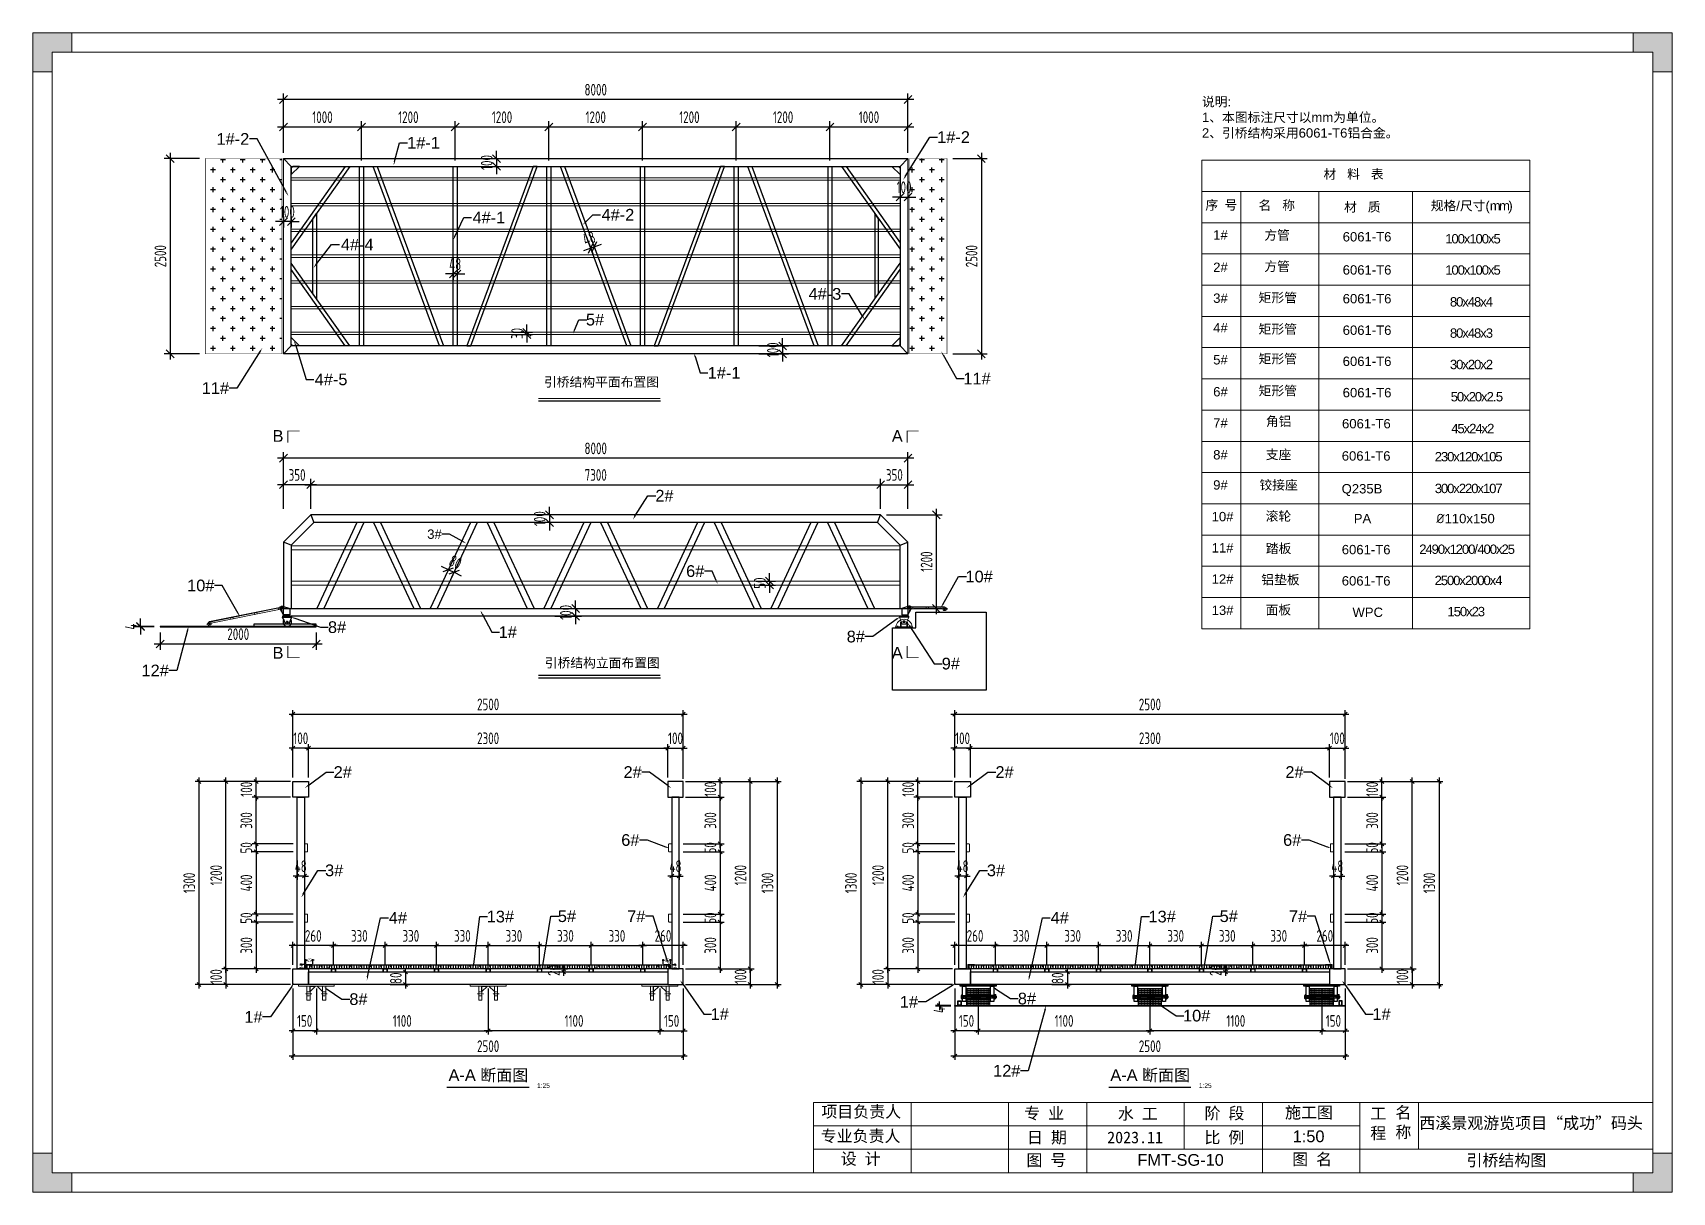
# Model space of a CAD drawing. Header units: millimetres. Extents: x 4 to 2106212, y -117026 to 198097.
# Drawn here: x 1805012 to 1826012, y 175267 to 190117 of the extents above; entities that cross this region are included whole.
import ezdxf
from ezdxf import colors
from ezdxf.entities.mleader import LeaderData, LeaderLine
from ezdxf.enums import TextEntityAlignment as Align
from ezdxf.math import Vec2, Vec3

# ---------------------------------------------------------------- set-up
doc = ezdxf.new("R2010")
doc.units = ezdxf.units.MM
for name, pattern in [('CENTER', [0.6, 0.375, -0.075, 0.075, -0.075]), ('CENTER2', [28.575, 19.05, -3.175, 3.175, -3.175]), ('DASHDOT', [1, 0.5, -0.25, 0, -0.25]), ('DASHED2', [0.375, 0.25, -0.125])]:
    doc.linetypes.add(name, pattern=pattern)
for name, color, linetype in [('HR-dimension', 9, 'Continuous'), ('HR-Indentifier', 6, 'Continuous'), ('HR-看线', 143, 'Continuous'), ('标注', 9, 'Continuous'), ('铝横梁', 220, 'Continuous'), ('铝通', 4, 'Continuous'), ('面板', 44, 'Continuous')]:
    doc.layers.add(name, color=color, linetype=linetype)
for name, color, linetype, lineweight in [('加强板', 140, 'Continuous', 18), ('图框', 7, 'Continuous', 13), ('型材', 7, 'Continuous', 15), ('文本', 3, 'Continuous', 13), ('结构', 4, 'Continuous', 18), ('铝斜撑', 241, 'Continuous', 9), ('铝龙骨', 7, 'Continuous', 9)]:
    doc.layers.add(name, color=color, linetype=linetype, lineweight=lineweight)
doc.styles.add('Arial', font='arial.ttf')
doc.styles.add('hztxt', font='ros1.shx', dxfattribs={"width": 0.8, "bigfont": 'hztxt.shx'})
doc.styles.get("Standard").update_dxf_attribs({"font": 'arial.ttf'})
doc.dimstyles.new('DIM-15', dxfattribs={"dimscale": 15, "dimtxt": 3, "dimasz": 1, "dimexe": 1, "dimexo": 1, "dimgap": 0.5, "dimtad": 0, "dimdec": 1, "dimrnd": 0.0005, "dimzin": 9, "dimdsep": 46, "dimtxsty": 'hztxt', "dimblk": 'OBLIQUE', "dimcen": 0, "dimdle": 1, "dimclrd": 9, "dimclre": 9, "dimclrt": 2, "dimazin": 2, "dimtfac": 1, "dimtdec": 1, "dimtix": 1, "dimtofl": 0, "dimtmove": 2, "dimatfit": 3, "dimfxl": 1, "dimarcsym": 2})
doc.dimstyles.new('DIM-50', dxfattribs={"dimscale": 50, "dimtxt": 3, "dimasz": 2, "dimexe": 1.5, "dimexo": 1.5, "dimgap": 1, "dimtad": 1, "dimdec": 1, "dimdsep": 46, "dimtxsty": 'hztxt', "dimblk": 'OBLIQUE', "dimcen": 0, "dimdle": 1.5, "dimclrd": 9, "dimclre": 9, "dimclrt": 2, "dimadec": 1, "dimazin": 0, "dimtfac": 1, "dimtdec": 1, "dimtix": 1, "dimtmove": 2, "dimatfit": 3, "dimldrblk": 'OBLIQUE', "dimfxl": 15, "dimtolj": 1, "dimtzin": 0, "dimarcsym": 1})
doc.dimstyles.new('DIM-50-SC0.5', dxfattribs={"dimscale": 50, "dimtxt": 3, "dimasz": 1, "dimexe": 1, "dimexo": 1, "dimgap": 1, "dimtad": 1, "dimdec": 1, "dimlfac": 0.5, "dimdsep": 46, "dimtxsty": 'hztxt', "dimblk": 'OBLIQUE', "dimcen": 0, "dimdle": 1, "dimclrd": 9, "dimclre": 9, "dimclrt": 2, "dimadec": 1, "dimazin": 0, "dimtfac": 1, "dimtdec": 1, "dimtix": 1, "dimtmove": 2, "dimatfit": 3, "dimldrblk": 'OBLIQUE', "dimfxl": 15, "dimtolj": 1, "dimtzin": 0, "dimarcsym": 1})

msp = doc.modelspace()

# ---------------------------------------------------------------- texts
at = {"char_height": 150, "style": 'Arial'}
for s, insert, attachment_point in [('B', (1808083.816, 185028.3361, -0.0005), 1), ('A', (1816016.1482, 185028.3361, -0.0005), 1), ('B', (1808083.816, 182101.0542, -0.0005), 7), ('A', (1816016.1482, 182101.0542, -0.0005), 7)]:
    msp.add_mtext_dynamic_manual_height_columns(s, width=409.099518, gutter_width=12.5, heights=[0], dxfattribs=dict(at, insert=insert, attachment_point=attachment_point))
at = {"layer": '文本', "style": 'Arial'}
for s, p in [('1:50', (1821150.4685, 175982.5861)), ('FMT-SG-10', (1819162.6189, 175680.8773))]:
    msp.add_text(s, height=150, dxfattribs=at).set_placement(p, align=Align.MIDDLE_LEFT)
at = {"layer": '文本', "attachment_point": 1, "style": 'Arial'}
for s, width, gutter_width, heights, insert, char_height in [('{\\fSimSun|b0|i0|c134|p2;说明}:\\P1{\\fSimSun|b0|i0|c134|p2;、本图标注尺寸以}mm{\\fSimSun|b0|i0|c134|p2;为单位。\\P}2{\\fSimSun|b0|i0|c134|p2;、引桥结构采用}6061-T6{\\fSimSun|b0|i0|c134|p2;铝合金。}', 3086.818273, 12.5, [0], (1819988.3039, 189294.6778), 120), ('引桥结构平面布置图', 2727.023976, 12.5, [0], (1811560.4517, 185704.677), 120), ('引桥结构立面布置图', 2727.023976, 12.5, [0], (1811570.4282, 182107.5512), 120), ('A-A 断面图', 1456.988755, 12.5, [2.501110429875553e-12], (1810337.6916, 176842.2616, -0.0021), 150), ('A-A 断面图', 1456.988755, 12.5, [2.501110429875553e-12], (1818814.9705, 176842.2616, -0.0021), 150), ('1:25', 732.361535, 18.75, [0], (1811472.257, 176662.394), 60), ('1:25', 732.361535, 18.75, [0], (1819949.5359, 176662.394), 60), ('引桥结构图', 1367.325749, 12.5, [0], (1823376.2788, 175750.6001), 150)]:
    msp.add_mtext_dynamic_manual_height_columns(s, width=width, gutter_width=gutter_width, heights=heights, dxfattribs=dict(at, insert=insert, char_height=char_height))
at = {"layer": '文本', "char_height": 120, "attachment_point": 1, "style": 'Arial'}
for s, insert in [('材   料   表', (1821545.0822, 188367.0405)), ('{\\fSimSun|b0|i0|c134|p2;序 号}', (1820032.6246, 187971.3837)), ('名   称', (1820713.583, 187968.2197)), ('材   质', (1821809.0042, 187947.0067)), ('规格/尺寸({\\T0.85;mm})', (1822918.6951, 187962.4038, 0.0008)), ('1#', (1820132.465, 187588.9419)), ('方管', (1820787.7593, 187585.778)), ('6061-T6', (1821791.3231, 187564.5649)), ('2#', (1820132.465, 187173.8685)), ('方管', (1820787.7593, 187185.778)), ('6061-T6', (1821791.3231, 187140.3219)), ('3#', (1820132.465, 186777.8513)), ('矩形管', (1820714.1783, 186785.778)), ('6061-T6', (1821791.3231, 186771.9285)), ('4#', (1820132.465, 186399.0912)), ('矩形管', (1820714.1783, 186383.7489)), ('6061-T6', (1821791.3231, 186368.2731)), ('5#', (1820132.465, 185989.1402)), ('矩形管', (1820714.1783, 186001.8916)), ('6061-T6', (1821791.3231, 185969.9376)), ('6#', (1820132.465, 185580.0928)), ('矩形管', (1820714.1783, 185592.8442)), ('6061-T6', (1821791.3231, 185568.5281)), ('角铝', (1820808.0756, 185201.0333)), ('7#', (1820132.465, 185180.5648)), ('6061-T6', (1821782.5447, 185170.8862)), ('8#', (1820132.465, 184772.6676)), ('支座', (1820806.4886, 184775.4665)), ('6061-T6', (1821779.3999, 184757.8282)), ('9#', (1820132.465, 184386.2022)), ('铰接座', (1820725.1476, 184386.4317)), ('Q235B', (1821777.5911, 184337.2047)), ('10#', (1820112.7563, 183980.6722)), ('滚轮', (1820804.8054, 183986.4317)), ('PA', (1821933.1768, 183955.7288)), ('{\\fISOCPEUR|b0|i0|c0|p34;%%C}110x150', (1822992.029, 183955.7288)), ('11#', (1820112.7563, 183580.6722)), ('踏板', (1820806.4886, 183572.6612)), ('6061-T6', (1821779.3999, 183557.8282)), ('12#', (1820112.7563, 183180.6722)), ('铝垫板', (1820749.2181, 183172.6612)), ('6061-T6', (1821779.3999, 183157.8282)), ('13#', (1820112.7563, 182780.6722)), ('面板', (1820803.5039, 182786.0773)), ('WPC', (1821916.6535, 182755.208))]:
    msp.add_mtext(s, dxfattribs=dict(at, insert=insert))
at = {"layer": '文本', "char_height": 120, "attachment_point": 1, "style": 'Arial', "bg_fill": 2}
for s, insert, width in [('{\\T0.85;100x100x5}', (1823104.8658, 187539.0815), 539.590723), ('{\\T0.85;80x48x4}', (1823164.7124, 186731.1619), 387.3397), ('{\\T0.85;50x20x2.5}', (1823175.0685, 185516.1094), 386.521146)]:
    msp.add_mtext(s, dxfattribs=dict(at, insert=insert, width=width))
for s, insert in [('{\\T0.85;45x24x2}', (1823181.713, 185108.6557)), ('{\\T0.85;230x120x105}', (1822970.2825, 184748.1025)), ('{\\T0.85;300x220x107}', (1822970.2825, 184341.2685)), ('{\\T0.85;150x23}', (1823133.7854, 182764.1995))]:
    msp.add_mtext(s, dxfattribs=dict(at, insert=insert))

# ---------------------------------------------------------------- blocks, each defined once
blk = doc.blocks.new('_Oblique')
at = {"color": 0, "linetype": 'ByBlock', "lineweight": -2}
blk.add_line((-0.5, -0.5), (0.5, 0.5), dxfattribs=at)
blk = doc.blocks.new('*D270')
at = {"layer": 'Defpoints', "color": 0, "transparency": 16777216}
for p in [(1808345, 180956), (1808345, 180528, 0), (1808545, 180528, 0)]:
    blk.add_point(p, dxfattribs=at)
at = {"layer": '标注', "color": 9, "lineweight": -2, "transparency": 16777216}
for p, q in [((1808345, 180956), (1808295, 180956)), ((1808345, 180578), (1808345, 181006)), ((1808545, 180956), (1808345, 180956)), ((1808545, 180578), (1808545, 181006)), ((1808545, 180956), (1808595, 180956))]:
    blk.add_line(p, q, dxfattribs=at)
at = {"layer": '标注', "color": 9, "lineweight": -2, "transparency": 16777216, "xscale": 50, "yscale": 50, "zscale": 50}
blk.add_blockref('_Oblique', (1808345, 180956), dxfattribs=at)
at = {"layer": '标注', "color": 9, "lineweight": -2, "transparency": 16777216, "xscale": 50, "yscale": 50, "zscale": 50, "rotation": 180}
blk.add_blockref('_Oblique', (1808545, 180956), dxfattribs=at)
at = {"layer": '标注', "color": 2, "transparency": 16777216, "insert": (1808445, 181081), "char_height": 150, "attachment_point": 5, "style": 'hztxt'}
blk.add_mtext('\\A1;100', dxfattribs=at)
blk = doc.blocks.new('*D271')
at = {"layer": 'Defpoints', "color": 0, "transparency": 16777216}
for p in [(1813145, 180956), (1808545, 180528), (1813145, 180528)]:
    blk.add_point(p, dxfattribs=at)
at = {"layer": '标注', "color": 9, "lineweight": -2, "transparency": 16777216}
for p, q in [((1808495, 180956), (1813195, 180956)), ((1808545, 180578), (1808545, 181006)), ((1813145, 180578), (1813145, 181006))]:
    blk.add_line(p, q, dxfattribs=at)
at = {"layer": '标注', "color": 9, "lineweight": -2, "transparency": 16777216, "xscale": 50, "yscale": 50, "zscale": 50, "rotation": 180}
blk.add_blockref('_Oblique', (1808545, 180956), dxfattribs=at)
at = {"layer": '标注', "color": 9, "lineweight": -2, "transparency": 16777216, "xscale": 50, "yscale": 50, "zscale": 50}
blk.add_blockref('_Oblique', (1813145, 180956), dxfattribs=at)
at = {"layer": '标注', "color": 2, "transparency": 16777216, "insert": (1810845, 181081), "char_height": 150, "attachment_point": 5, "style": 'hztxt'}
blk.add_mtext('\\A1;2300', dxfattribs=at)
blk = doc.blocks.new('*D272')
at = {"layer": 'Defpoints', "color": 0, "transparency": 16777216}
for p in [(1813345, 180956), (1813145, 180528, 0), (1813345, 180510)]:
    blk.add_point(p, dxfattribs=at)
at = {"layer": '标注', "color": 9, "lineweight": -2, "transparency": 16777216}
for p, q in [((1813145, 180956), (1813095, 180956)), ((1813145, 180578), (1813145, 181006)), ((1813145, 180956), (1813345, 180956)), ((1813345, 180560), (1813345, 181006)), ((1813345, 180956), (1813395, 180956))]:
    blk.add_line(p, q, dxfattribs=at)
at = {"layer": '标注', "color": 9, "lineweight": -2, "transparency": 16777216, "xscale": 50, "yscale": 50, "zscale": 50}
blk.add_blockref('_Oblique', (1813145, 180956), dxfattribs=at)
at = {"layer": '标注', "color": 9, "lineweight": -2, "transparency": 16777216, "xscale": 50, "yscale": 50, "zscale": 50, "rotation": 180}
blk.add_blockref('_Oblique', (1813345, 180956), dxfattribs=at)
at = {"layer": '标注', "color": 2, "transparency": 16777216, "insert": (1813245, 181081), "char_height": 150, "attachment_point": 5, "style": 'hztxt'}
blk.add_mtext('\\A1;100', dxfattribs=at)
blk = doc.blocks.new('*D273')
at = {"layer": 'Defpoints', "color": 0, "transparency": 16777216}
for p in [(1813345, 181390), (1808345, 180528), (1813345, 180528)]:
    blk.add_point(p, dxfattribs=at)
at = {"layer": '标注', "color": 9, "lineweight": -2, "transparency": 16777216}
for p, q in [((1808345, 180578), (1808345, 181440)), ((1813345, 180578), (1813345, 181440)), ((1808295, 181390), (1813395, 181390))]:
    blk.add_line(p, q, dxfattribs=at)
at = {"layer": '标注', "color": 9, "lineweight": -2, "transparency": 16777216, "xscale": 50, "yscale": 50, "zscale": 50, "rotation": 180}
blk.add_blockref('_Oblique', (1808345, 181390), dxfattribs=at)
at = {"layer": '标注', "color": 9, "lineweight": -2, "transparency": 16777216, "xscale": 50, "yscale": 50, "zscale": 50}
blk.add_blockref('_Oblique', (1813345, 181390), dxfattribs=at)
at = {"layer": '标注', "color": 2, "transparency": 16777216, "insert": (1810845, 181515), "char_height": 150, "attachment_point": 5, "style": 'hztxt'}
blk.add_mtext('\\A1;2500', dxfattribs=at)
blk = doc.blocks.new('*D274')
at = {"layer": 'Defpoints', "color": 0, "transparency": 16777216}
for p in [(1808345, 177928), (1813345, 177928), (1813345, 177012)]:
    blk.add_point(p, dxfattribs=at)
at = {"layer": '标注', "color": 9, "lineweight": -2, "transparency": 16777216}
for p, q in [((1808345, 177878), (1808345, 176962)), ((1813345, 177878), (1813345, 176962)), ((1808295, 177012), (1813395, 177012))]:
    blk.add_line(p, q, dxfattribs=at)
at = {"layer": '标注', "color": 9, "lineweight": -2, "transparency": 16777216, "xscale": 50, "yscale": 50, "zscale": 50, "rotation": 180}
blk.add_blockref('_Oblique', (1808345, 177012), dxfattribs=at)
at = {"layer": '标注', "color": 9, "lineweight": -2, "transparency": 16777216, "xscale": 50, "yscale": 50, "zscale": 50}
blk.add_blockref('_Oblique', (1813345, 177012), dxfattribs=at)
at = {"layer": '标注', "color": 2, "transparency": 16777216, "insert": (1810845, 177137), "char_height": 150, "attachment_point": 5, "style": 'hztxt'}
blk.add_mtext('\\A1;2500', dxfattribs=at)
blk = doc.blocks.new('*D275')
at = {"layer": 'Defpoints', "color": 0, "transparency": 16777216}
for p in [(1813325, 180528), (1814203, 180528), (1813325, 178128)]:
    blk.add_point(p, dxfattribs=at)
at = {"layer": '标注', "color": 9, "lineweight": -2, "transparency": 16777216}
for p, q in [((1813375, 180528), (1814253, 180528)), ((1814203, 178078), (1814203, 180578)), ((1813375, 178128), (1814253, 178128))]:
    blk.add_line(p, q, dxfattribs=at)
at = {"layer": '标注', "color": 9, "lineweight": -2, "transparency": 16777216, "xscale": 50, "yscale": 50, "zscale": 50}
for p, rotation in [((1814203, 180528), 90), ((1814203, 178128), 270)]:
    blk.add_blockref('_Oblique', p, dxfattribs=dict(at, rotation=rotation))
at = {"layer": '标注', "color": 2, "transparency": 16777216, "insert": (1814078, 179328), "char_height": 150, "attachment_point": 5, "rotation": 90, "style": 'hztxt'}
blk.add_mtext('\\A1;1200', dxfattribs=at)
blk = doc.blocks.new('*D276')
at = {"layer": 'Defpoints', "color": 0, "transparency": 16777216}
for p in [(1813325, 180528, 0), (1813325, 177928, 0), (1814548, 177928)]:
    blk.add_point(p, dxfattribs=at)
at = {"layer": '标注', "color": 9, "lineweight": -2, "transparency": 16777216}
for p, q in [((1813375, 180528), (1814598, 180528)), ((1814548, 180578), (1814548, 177878)), ((1813375, 177928), (1814598, 177928))]:
    blk.add_line(p, q, dxfattribs=at)
at = {"layer": '标注', "color": 9, "lineweight": -2, "transparency": 16777216, "xscale": 50, "yscale": 50, "zscale": 50}
for p, rotation in [((1814548, 180528), 90), ((1814548, 177928), 270)]:
    blk.add_blockref('_Oblique', p, dxfattribs=dict(at, rotation=rotation))
at = {"layer": '标注', "color": 2, "transparency": 16777216, "insert": (1814423, 179228), "char_height": 150, "attachment_point": 5, "rotation": 90, "style": 'hztxt'}
blk.add_mtext('\\A1;1300', dxfattribs=at)
blk = doc.blocks.new('*D277')
at = {"layer": 'Defpoints', "color": 0, "transparency": 16777216}
for p in [(1813325, 178128, 0), (1813325, 177928, 0), (1814203, 177928)]:
    blk.add_point(p, dxfattribs=at)
at = {"layer": '标注', "color": 9, "lineweight": -2, "transparency": 16777216}
for p, q in [((1813375, 178128), (1814253, 178128)), ((1814203, 178128), (1814203, 178178)), ((1814203, 178128), (1814203, 177928)), ((1813375, 177928), (1814253, 177928)), ((1814203, 177928), (1814203, 177878))]:
    blk.add_line(p, q, dxfattribs=at)
at = {"layer": '标注', "color": 9, "lineweight": -2, "transparency": 16777216, "xscale": 50, "yscale": 50, "zscale": 50}
for p, rotation in [((1814203, 178128), 270), ((1814203, 177928), 90)]:
    blk.add_blockref('_Oblique', p, dxfattribs=dict(at, rotation=rotation))
at = {"layer": '标注', "color": 2, "transparency": 16777216, "insert": (1814078, 178028), "char_height": 150, "attachment_point": 5, "rotation": 90, "style": 'hztxt'}
blk.add_mtext('\\A1;100', dxfattribs=at)
blk = doc.blocks.new('*D278')
at = {"layer": 'Defpoints', "color": 0, "transparency": 16777216}
for p in [(1807486, 180528), (1808365, 180528), (1808365, 178128)]:
    blk.add_point(p, dxfattribs=at)
at = {"layer": '标注', "color": 9, "lineweight": -2, "transparency": 16777216}
for p, q in [((1808315, 180528), (1807436, 180528)), ((1807486, 178078), (1807486, 180578)), ((1808315, 178128), (1807436, 178128))]:
    blk.add_line(p, q, dxfattribs=at)
at = {"layer": '标注', "color": 9, "lineweight": -2, "transparency": 16777216, "xscale": 50, "yscale": 50, "zscale": 50}
for p, rotation in [((1807486, 180528), 90), ((1807486, 178128), 270)]:
    blk.add_blockref('_Oblique', p, dxfattribs=dict(at, rotation=rotation))
at = {"layer": '标注', "color": 2, "transparency": 16777216, "insert": (1807361, 179328), "char_height": 150, "attachment_point": 5, "rotation": 90, "style": 'hztxt'}
blk.add_mtext('\\A1;1200', dxfattribs=at)
blk = doc.blocks.new('*D279')
at = {"layer": 'Defpoints', "color": 0, "transparency": 16777216}
for p in [(1807873, 180528), (1808365, 180528), (1808365, 180328)]:
    blk.add_point(p, dxfattribs=at)
at = {"layer": '标注', "color": 9, "lineweight": -2, "transparency": 16777216}
for p, q in [((1808315, 180528), (1807823, 180528)), ((1807873, 180528), (1807873, 180578)), ((1807873, 180328), (1807873, 180528)), ((1808315, 180328), (1807823, 180328)), ((1807873, 180328), (1807873, 180278))]:
    blk.add_line(p, q, dxfattribs=at)
at = {"layer": '标注', "color": 9, "lineweight": -2, "transparency": 16777216, "xscale": 50, "yscale": 50, "zscale": 50}
for p, rotation in [((1807873, 180528), 270), ((1807873, 180328), 90)]:
    blk.add_blockref('_Oblique', p, dxfattribs=dict(at, rotation=rotation))
at = {"layer": '标注', "color": 2, "transparency": 16777216, "insert": (1807748, 180428), "char_height": 150, "attachment_point": 5, "rotation": 90, "style": 'hztxt'}
blk.add_mtext('\\A1;100', dxfattribs=at)
blk = doc.blocks.new('*D280')
at = {"layer": 'Defpoints', "color": 0, "transparency": 16777216}
for p in [(1808365, 180528, 0), (1807141, 177928), (1808365, 177928, 0)]:
    blk.add_point(p, dxfattribs=at)
at = {"layer": '标注', "color": 9, "lineweight": -2, "transparency": 16777216}
for p, q in [((1808315, 180528), (1807091, 180528)), ((1807141, 180578), (1807141, 177878)), ((1808315, 177928), (1807091, 177928))]:
    blk.add_line(p, q, dxfattribs=at)
at = {"layer": '标注', "color": 9, "lineweight": -2, "transparency": 16777216, "xscale": 50, "yscale": 50, "zscale": 50}
for p, rotation in [((1807141, 180528), 90), ((1807141, 177928), 270)]:
    blk.add_blockref('_Oblique', p, dxfattribs=dict(at, rotation=rotation))
at = {"layer": '标注', "color": 2, "transparency": 16777216, "insert": (1807016, 179228), "char_height": 150, "attachment_point": 5, "rotation": 90, "style": 'hztxt'}
blk.add_mtext('\\A1;1300', dxfattribs=at)
blk = doc.blocks.new('*D281')
at = {"layer": 'Defpoints', "color": 0, "transparency": 16777216}
for p in [(1807873, 180328), (1808365, 180328, 0), (1808397, 179728)]:
    blk.add_point(p, dxfattribs=at)
at = {"layer": '标注', "color": 9, "lineweight": -2, "transparency": 16777216}
for p, q in [((1808315, 180328), (1807823, 180328)), ((1807873, 179678), (1807873, 180378)), ((1808347, 179728), (1807823, 179728))]:
    blk.add_line(p, q, dxfattribs=at)
at = {"layer": '标注', "color": 9, "lineweight": -2, "transparency": 16777216, "xscale": 50, "yscale": 50, "zscale": 50}
for p, rotation in [((1807873, 180328), 90), ((1807873, 179728), 270)]:
    blk.add_blockref('_Oblique', p, dxfattribs=dict(at, rotation=rotation))
at = {"layer": '标注', "color": 2, "transparency": 16777216, "insert": (1807748, 180028), "char_height": 150, "attachment_point": 5, "rotation": 90, "style": 'hztxt'}
blk.add_mtext('\\A1;300', dxfattribs=at)
blk = doc.blocks.new('*D282')
at = {"layer": 'Defpoints', "color": 0, "transparency": 16777216}
for p in [(1808397, 178728, 0), (1807873, 178128), (1808365, 178128, 0)]:
    blk.add_point(p, dxfattribs=at)
at = {"layer": '标注', "color": 9, "lineweight": -2, "transparency": 16777216}
for p, q in [((1808347, 178728), (1807823, 178728)), ((1807873, 178778), (1807873, 178078)), ((1808315, 178128), (1807823, 178128))]:
    blk.add_line(p, q, dxfattribs=at)
at = {"layer": '标注', "color": 9, "lineweight": -2, "transparency": 16777216, "xscale": 50, "yscale": 50, "zscale": 50}
for p, rotation in [((1807873, 178728), 90), ((1807873, 178128), 270)]:
    blk.add_blockref('_Oblique', p, dxfattribs=dict(at, rotation=rotation))
at = {"layer": '标注', "color": 2, "transparency": 16777216, "insert": (1807748, 178428), "char_height": 150, "attachment_point": 5, "rotation": 90, "style": 'hztxt'}
blk.add_mtext('\\A1;300', dxfattribs=at)
blk = doc.blocks.new('*D283')
at = {"layer": 'Defpoints', "color": 0, "transparency": 16777216}
for p in [(1807873, 179628), (1808397, 179728), (1808397, 179628)]:
    blk.add_point(p, dxfattribs=at)
at = {"layer": '标注', "color": 9, "lineweight": -2, "transparency": 16777216}
for p, q in [((1807873, 179728), (1807873, 179778)), ((1808347, 179728), (1807823, 179728)), ((1808347, 179628), (1807823, 179628)), ((1807873, 179728), (1807873, 179628)), ((1807873, 179628), (1807873, 179578))]:
    blk.add_line(p, q, dxfattribs=at)
at = {"layer": '标注', "color": 9, "lineweight": -2, "transparency": 16777216, "xscale": 50, "yscale": 50, "zscale": 50}
for p, rotation in [((1807873, 179728), 270), ((1807873, 179628), 90)]:
    blk.add_blockref('_Oblique', p, dxfattribs=dict(at, rotation=rotation))
at = {"layer": '标注', "color": 2, "transparency": 16777216, "insert": (1807748, 179678), "char_height": 150, "attachment_point": 5, "rotation": 90, "style": 'hztxt'}
blk.add_mtext('\\A1;50', dxfattribs=at)
blk = doc.blocks.new('*D284')
at = {"layer": 'Defpoints', "color": 0, "transparency": 16777216}
for p in [(1807873, 178728), (1808397, 178828), (1808397, 178728)]:
    blk.add_point(p, dxfattribs=at)
at = {"layer": '标注', "color": 9, "lineweight": -2, "transparency": 16777216}
for p, q in [((1808347, 178828), (1807823, 178828)), ((1808347, 178728), (1807823, 178728)), ((1807873, 178828), (1807873, 178878)), ((1807873, 178828), (1807873, 178728)), ((1807873, 178728), (1807873, 178678))]:
    blk.add_line(p, q, dxfattribs=at)
at = {"layer": '标注', "color": 9, "lineweight": -2, "transparency": 16777216, "xscale": 50, "yscale": 50, "zscale": 50}
for p, rotation in [((1807873, 178828), 270), ((1807873, 178728), 90)]:
    blk.add_blockref('_Oblique', p, dxfattribs=dict(at, rotation=rotation))
at = {"layer": '标注', "color": 2, "transparency": 16777216, "insert": (1807748, 178778), "char_height": 150, "attachment_point": 5, "rotation": 90, "style": 'hztxt'}
blk.add_mtext('\\A1;50', dxfattribs=at)
blk = doc.blocks.new('*D285')
at = {"layer": 'Defpoints', "color": 0, "transparency": 16777216}
for p in [(1808365, 178128, 0), (1807486, 177928), (1808365, 177928, 0)]:
    blk.add_point(p, dxfattribs=at)
at = {"layer": '标注', "color": 9, "lineweight": -2, "transparency": 16777216}
for p, q in [((1808315, 178128), (1807436, 178128)), ((1807486, 178128), (1807486, 178178)), ((1807486, 178128), (1807486, 177928)), ((1808315, 177928), (1807436, 177928)), ((1807486, 177928), (1807486, 177878))]:
    blk.add_line(p, q, dxfattribs=at)
at = {"layer": '标注', "color": 9, "lineweight": -2, "transparency": 16777216, "xscale": 50, "yscale": 50, "zscale": 50}
for p, rotation in [((1807486, 178128), 270), ((1807486, 177928), 90)]:
    blk.add_blockref('_Oblique', p, dxfattribs=dict(at, rotation=rotation))
at = {"layer": '标注', "color": 2, "transparency": 16777216, "insert": (1807361, 178028), "char_height": 150, "attachment_point": 5, "rotation": 90, "style": 'hztxt'}
blk.add_mtext('\\A1;100', dxfattribs=at)
blk = doc.blocks.new('*D286')
at = {"layer": 'Defpoints', "color": 0, "transparency": 16777216}
for p in [(1808397, 179628), (1807873, 178828), (1808397, 178828, 0)]:
    blk.add_point(p, dxfattribs=at)
at = {"layer": '标注', "color": 9, "lineweight": -2, "transparency": 16777216}
for p, q in [((1808347, 179628), (1807823, 179628)), ((1807873, 179678), (1807873, 178778)), ((1808347, 178828), (1807823, 178828))]:
    blk.add_line(p, q, dxfattribs=at)
at = {"layer": '标注', "color": 9, "lineweight": -2, "transparency": 16777216, "xscale": 50, "yscale": 50, "zscale": 50}
for p, rotation in [((1807873, 179628), 90), ((1807873, 178828), 270)]:
    blk.add_blockref('_Oblique', p, dxfattribs=dict(at, rotation=rotation))
at = {"layer": '标注', "color": 2, "transparency": 16777216, "insert": (1807748, 179228), "char_height": 150, "attachment_point": 5, "rotation": 90, "style": 'hztxt'}
blk.add_mtext('\\A1;400', dxfattribs=at)
blk = doc.blocks.new('*D287')
at = {"layer": 'Defpoints', "color": 0, "transparency": 16777216}
for p in [(1813325, 180528), (1813817, 180528), (1813325, 180328)]:
    blk.add_point(p, dxfattribs=at)
at = {"layer": '标注', "color": 9, "lineweight": -2, "transparency": 16777216}
for p, q in [((1813375, 180528), (1813867, 180528)), ((1813817, 180528), (1813817, 180578)), ((1813817, 180328), (1813817, 180528)), ((1813375, 180328), (1813867, 180328)), ((1813817, 180328), (1813817, 180278))]:
    blk.add_line(p, q, dxfattribs=at)
at = {"layer": '标注', "color": 9, "lineweight": -2, "transparency": 16777216, "xscale": 50, "yscale": 50, "zscale": 50}
for p, rotation in [((1813817, 180528), 270), ((1813817, 180328), 90)]:
    blk.add_blockref('_Oblique', p, dxfattribs=dict(at, rotation=rotation))
at = {"layer": '标注', "color": 2, "transparency": 16777216, "insert": (1813692, 180428), "char_height": 150, "attachment_point": 5, "rotation": 90, "style": 'hztxt'}
blk.add_mtext('\\A1;100', dxfattribs=at)
blk = doc.blocks.new('*D288')
at = {"layer": 'Defpoints', "color": 0, "transparency": 16777216}
for p in [(1813325, 180328, 0), (1813817, 180328), (1813293, 179728)]:
    blk.add_point(p, dxfattribs=at)
at = {"layer": '标注', "color": 9, "lineweight": -2, "transparency": 16777216}
for p, q in [((1813375, 180328), (1813867, 180328)), ((1813817, 179678), (1813817, 180378)), ((1813343, 179728), (1813867, 179728))]:
    blk.add_line(p, q, dxfattribs=at)
at = {"layer": '标注', "color": 9, "lineweight": -2, "transparency": 16777216, "xscale": 50, "yscale": 50, "zscale": 50}
for p, rotation in [((1813817, 180328), 90), ((1813817, 179728), 270)]:
    blk.add_blockref('_Oblique', p, dxfattribs=dict(at, rotation=rotation))
at = {"layer": '标注', "color": 2, "transparency": 16777216, "insert": (1813692, 180028), "char_height": 150, "attachment_point": 5, "rotation": 90, "style": 'hztxt'}
blk.add_mtext('\\A1;300', dxfattribs=at)
blk = doc.blocks.new('*D289')
at = {"layer": 'Defpoints', "color": 0, "transparency": 16777216}
for p in [(1813293, 178728, 0), (1813325, 178128, 0), (1813817, 178128)]:
    blk.add_point(p, dxfattribs=at)
at = {"layer": '标注', "color": 9, "lineweight": -2, "transparency": 16777216}
for p, q in [((1813343, 178728), (1813867, 178728)), ((1813817, 178778), (1813817, 178078)), ((1813375, 178128), (1813867, 178128))]:
    blk.add_line(p, q, dxfattribs=at)
at = {"layer": '标注', "color": 9, "lineweight": -2, "transparency": 16777216, "xscale": 50, "yscale": 50, "zscale": 50}
for p, rotation in [((1813817, 178728), 90), ((1813817, 178128), 270)]:
    blk.add_blockref('_Oblique', p, dxfattribs=dict(at, rotation=rotation))
at = {"layer": '标注', "color": 2, "transparency": 16777216, "insert": (1813692, 178428), "char_height": 150, "attachment_point": 5, "rotation": 90, "style": 'hztxt'}
blk.add_mtext('\\A1;300', dxfattribs=at)
blk = doc.blocks.new('*D290')
at = {"layer": 'Defpoints', "color": 0, "transparency": 16777216}
for p in [(1813293, 179728), (1813293, 179628), (1813817, 179628)]:
    blk.add_point(p, dxfattribs=at)
at = {"layer": '标注', "color": 9, "lineweight": -2, "transparency": 16777216}
for p, q in [((1813817, 179728), (1813817, 179778)), ((1813343, 179728), (1813867, 179728)), ((1813343, 179628), (1813867, 179628)), ((1813817, 179728), (1813817, 179628)), ((1813817, 179628), (1813817, 179578))]:
    blk.add_line(p, q, dxfattribs=at)
at = {"layer": '标注', "color": 9, "lineweight": -2, "transparency": 16777216, "xscale": 50, "yscale": 50, "zscale": 50}
for p, rotation in [((1813817, 179728), 270), ((1813817, 179628), 90)]:
    blk.add_blockref('_Oblique', p, dxfattribs=dict(at, rotation=rotation))
at = {"layer": '标注', "color": 2, "transparency": 16777216, "insert": (1813692, 179678), "char_height": 150, "attachment_point": 5, "rotation": 90, "style": 'hztxt'}
blk.add_mtext('\\A1;50', dxfattribs=at)
blk = doc.blocks.new('*D291')
at = {"layer": 'Defpoints', "color": 0, "transparency": 16777216}
for p in [(1813293, 178828), (1813293, 178728), (1813817, 178728)]:
    blk.add_point(p, dxfattribs=at)
at = {"layer": '标注', "color": 9, "lineweight": -2, "transparency": 16777216}
for p, q in [((1813343, 178828), (1813867, 178828)), ((1813343, 178728), (1813867, 178728)), ((1813817, 178828), (1813817, 178878)), ((1813817, 178828), (1813817, 178728)), ((1813817, 178728), (1813817, 178678))]:
    blk.add_line(p, q, dxfattribs=at)
at = {"layer": '标注', "color": 9, "lineweight": -2, "transparency": 16777216, "xscale": 50, "yscale": 50, "zscale": 50}
for p, rotation in [((1813817, 178828), 270), ((1813817, 178728), 90)]:
    blk.add_blockref('_Oblique', p, dxfattribs=dict(at, rotation=rotation))
at = {"layer": '标注', "color": 2, "transparency": 16777216, "insert": (1813692, 178778), "char_height": 150, "attachment_point": 5, "rotation": 90, "style": 'hztxt'}
blk.add_mtext('\\A1;50', dxfattribs=at)
blk = doc.blocks.new('*D292')
at = {"layer": 'Defpoints', "color": 0, "transparency": 16777216}
for p in [(1813293, 179628), (1813293, 178828, 0), (1813817, 178828)]:
    blk.add_point(p, dxfattribs=at)
at = {"layer": '标注', "color": 9, "lineweight": -2, "transparency": 16777216}
for p, q in [((1813343, 179628), (1813867, 179628)), ((1813817, 179678), (1813817, 178778)), ((1813343, 178828), (1813867, 178828))]:
    blk.add_line(p, q, dxfattribs=at)
at = {"layer": '标注', "color": 9, "lineweight": -2, "transparency": 16777216, "xscale": 50, "yscale": 50, "zscale": 50}
for p, rotation in [((1813817, 179628), 90), ((1813817, 178828), 270)]:
    blk.add_blockref('_Oblique', p, dxfattribs=dict(at, rotation=rotation))
at = {"layer": '标注', "color": 2, "transparency": 16777216, "insert": (1813692, 179228), "char_height": 150, "attachment_point": 5, "rotation": 90, "style": 'hztxt'}
blk.add_mtext('\\A1;400', dxfattribs=at)
blk = doc.blocks.new('*U175')
blk.add_lwpolyline([(-10, 80), (-80, 10), (-80, 80)], close=True)
at = {"layer": '图框'}
for points in [[(-120, -100), (-80, -100), (-80, 80), (-120, 80)], [(10, 80), (80, 10), (80, 80)], [(120, -100), (80, -100), (80, 80), (120, 80)]]:
    blk.add_lwpolyline(points, close=True, dxfattribs=at)
at = {"layer": '结构', "color": 1, "linetype": 'DASHDOT', "ltscale": 10}
for p, q in [((-60, -20), (-140, -20)), ((140, -20), (60, -20))]:
    blk.add_line(p, q, dxfattribs=at)
at = {"layer": '结构', "color": 3}
blk.add_lwpolyline([(-230, 100), (230, 100), (230, 80), (-230, 80)], close=True, dxfattribs=at)
at = {"layer": '结构', "color": 1, "linetype": 'DASHDOT', "ltscale": 10}
for points in [[(-120, -47), (-80, -47), (-80, 7), (-120, 7)], [(120, -47), (80, -47), (80, 7), (120, 7)]]:
    blk.add_lwpolyline(points, close=True, dxfattribs=at)
blk = doc.blocks.new('*U176')
at = {"color": 0, "linetype": 'ByBlock', "lineweight": -2, "transparency": 16777216}
for p in [(0, 0), (2200, 0), (4400, 0)]:
    blk.add_blockref('*U175', p, dxfattribs=at)
blk = doc.blocks.new('*D293')
at = {"layer": 'Defpoints', "color": 0, "transparency": 16777216}
for p in [(1808223, 184669), (1808223, 183944, 0), (1816223, 183944, 0)]:
    blk.add_point(p, dxfattribs=at)
at = {"layer": '标注', "color": 9, "lineweight": -2, "transparency": 16777216}
for p, q in [((1816298, 184669), (1808148, 184669)), ((1808223, 184019), (1808223, 184744)), ((1816223, 184019), (1816223, 184744))]:
    blk.add_line(p, q, dxfattribs=at)
at = {"layer": '标注', "color": 9, "lineweight": -2, "transparency": 16777216, "xscale": 100, "yscale": 100, "zscale": 100, "rotation": 180}
blk.add_blockref('_Oblique', (1808223, 184669), dxfattribs=at)
at = {"layer": '标注', "color": 9, "lineweight": -2, "transparency": 16777216, "xscale": 100, "yscale": 100, "zscale": 100}
blk.add_blockref('_Oblique', (1816223, 184669), dxfattribs=at)
at = {"layer": '标注', "color": 2, "transparency": 16777216, "insert": (1812223, 184794), "char_height": 150, "attachment_point": 5, "style": 'hztxt'}
blk.add_mtext('\\A1;8000', dxfattribs=at)
blk = doc.blocks.new('*D294')
at = {"layer": 'Defpoints', "color": 0, "transparency": 16777216}
for p in [(1807223, 188506, 0), (1806772, 186006), (1807222, 186006, 0)]:
    blk.add_point(p, dxfattribs=at)
at = {"layer": '标注', "color": 9, "lineweight": -2, "transparency": 16777216}
for p, q in [((1806772, 188581), (1806772, 185931)), ((1807148, 188506), (1806697, 188506)), ((1807147, 186006), (1806697, 186006))]:
    blk.add_line(p, q, dxfattribs=at)
at = {"layer": '标注', "color": 9, "lineweight": -2, "transparency": 16777216, "xscale": 100, "yscale": 100, "zscale": 100}
for p, rotation in [((1806772, 188506), 90), ((1806772, 186006), 270)]:
    blk.add_blockref('_Oblique', p, dxfattribs=dict(at, rotation=rotation))
at = {"layer": '标注', "color": 2, "transparency": 16777216, "insert": (1806647, 187256), "char_height": 150, "attachment_point": 5, "rotation": 90, "style": 'hztxt'}
blk.add_mtext('\\A1;2500', dxfattribs=at)
blk = doc.blocks.new('*D295')
at = {"layer": 'Defpoints', "color": 0, "transparency": 16777216}
for p in [(1816723, 188506, 0), (1816723, 186006, 0), (1817163, 186006)]:
    blk.add_point(p, dxfattribs=at)
at = {"layer": '标注', "color": 9, "lineweight": -2, "transparency": 16777216}
for p, q in [((1817163, 188581), (1817163, 185931)), ((1816798, 188506), (1817238, 188506)), ((1816798, 186006), (1817238, 186006))]:
    blk.add_line(p, q, dxfattribs=at)
at = {"layer": '标注', "color": 9, "lineweight": -2, "transparency": 16777216, "xscale": 100, "yscale": 100, "zscale": 100}
for p, rotation in [((1817163, 188506), 90), ((1817163, 186006), 270)]:
    blk.add_blockref('_Oblique', p, dxfattribs=dict(at, rotation=rotation))
at = {"layer": '标注', "color": 2, "transparency": 16777216, "insert": (1817038, 187256), "char_height": 150, "attachment_point": 5, "rotation": 90, "style": 'hztxt'}
blk.add_mtext('\\A1;2500', dxfattribs=at)
blk = doc.blocks.new('*D296')
at = {"layer": 'Defpoints', "color": 0, "transparency": 16777216}
for p in [(1808223, 189263), (1808223, 188506, 0), (1816223, 188506, 0)]:
    blk.add_point(p, dxfattribs=at)
at = {"layer": '标注', "color": 9, "lineweight": -2, "transparency": 16777216}
for p, q in [((1816298, 189263), (1808148, 189263)), ((1808223, 188581), (1808223, 189338)), ((1816223, 188581), (1816223, 189338))]:
    blk.add_line(p, q, dxfattribs=at)
at = {"layer": '标注', "color": 9, "lineweight": -2, "transparency": 16777216, "xscale": 100, "yscale": 100, "zscale": 100, "rotation": 180}
blk.add_blockref('_Oblique', (1808223, 189263), dxfattribs=at)
at = {"layer": '标注', "color": 9, "lineweight": -2, "transparency": 16777216, "xscale": 100, "yscale": 100, "zscale": 100}
blk.add_blockref('_Oblique', (1816223, 189263), dxfattribs=at)
at = {"layer": '标注', "color": 2, "transparency": 16777216, "insert": (1812223, 189388), "char_height": 150, "attachment_point": 5, "style": 'hztxt'}
blk.add_mtext('\\A1;8000', dxfattribs=at)
blk = doc.blocks.new('EB')
at = {"layer": '加强板'}
blk.add_lwpolyline([(1337537242, 365767056), (1337537242, 365767006), (1337537257, 365767006), (1337537267, 365767056)], close=True, dxfattribs=at)
at = {"layer": '铝通'}
blk.add_lwpolyline([(1337537285, 365767056, 0.668622), (1337537254, 365767090), (1337537162, 365767061), (1337537162, 365766981), (1337537242, 365766981)], format="xyb", close=True, dxfattribs=at)
blk.add_circle((1337537262, 365767066), 7, dxfattribs=at)
blk = doc.blocks.new('A$C1CD0366B')
at = {"color": 1, "linetype": 'CENTER', "ltscale": 0.52}
for p, q in [((56, 60), (84, 60)), ((70, 46), (70, 74))]:
    blk.add_line(p, q, dxfattribs=at)
blk.add_lwpolyline([(0, 120), (0, 0), (10, 0), (10, 120)], close=True)
blk.add_lwpolyline([(10, 120), (97, 84, -0.315452), (100, 79), (100, 41, -0.315452), (97, 36), (10, 0)], format="xyb")
blk.add_circle((70, 60), 13)
blk = doc.blocks.new('*D297')
at = {"layer": 'Defpoints', "color": 0, "transparency": 16777216}
for p in [(1811626, 182744, 0), (1811626, 182644, 0), (1811966, 182644)]:
    blk.add_point(p, dxfattribs=at)
at = {"layer": '标注', "color": 9, "lineweight": -2, "transparency": 16777216}
for p, q in [((1811701, 182744), (1812041, 182744)), ((1811966, 182744), (1811966, 182844)), ((1811966, 182744), (1811966, 182644)), ((1811701, 182644), (1812041, 182644)), ((1811966, 182644), (1811966, 182544))]:
    blk.add_line(p, q, dxfattribs=at)
at = {"layer": '标注', "color": 9, "lineweight": -2, "transparency": 16777216, "xscale": 100, "yscale": 100, "zscale": 100}
for p, rotation in [((1811966, 182744), 270), ((1811966, 182644), 90)]:
    blk.add_blockref('_Oblique', p, dxfattribs=dict(at, rotation=rotation))
at = {"layer": '标注', "color": 2, "transparency": 16777216, "insert": (1811841, 182694), "char_height": 150, "attachment_point": 5, "rotation": 90, "style": 'hztxt'}
blk.add_mtext('\\A1;100', dxfattribs=at)
blk = doc.blocks.new('*D298')
at = {"layer": 'Defpoints', "color": 0, "transparency": 16777216}
for p in [(1815873, 183944, 0), (1816223, 182744, 0), (1816586, 182744)]:
    blk.add_point(p, dxfattribs=at)
at = {"layer": '标注', "color": 9, "lineweight": -2, "transparency": 16777216}
for p, q in [((1816586, 184019), (1816586, 182669)), ((1815948, 183944), (1816661, 183944)), ((1816298, 182744), (1816661, 182744))]:
    blk.add_line(p, q, dxfattribs=at)
at = {"layer": '标注', "color": 9, "lineweight": -2, "transparency": 16777216, "xscale": 100, "yscale": 100, "zscale": 100}
for p, rotation in [((1816586, 183944), 90), ((1816586, 182744), 270)]:
    blk.add_blockref('_Oblique', p, dxfattribs=dict(at, rotation=rotation))
at = {"layer": '标注', "color": 2, "transparency": 16777216, "insert": (1816461, 183344), "char_height": 150, "attachment_point": 5, "rotation": 90, "style": 'hztxt'}
blk.add_mtext('\\A1;1200', dxfattribs=at)
blk = doc.blocks.new('*D299')
at = {"layer": 'Defpoints', "color": 0, "transparency": 16777216}
for p in [(1815223, 188911), (1814023, 188406, 0), (1815223, 188406, 0)]:
    blk.add_point(p, dxfattribs=at)
at = {"layer": '标注', "color": 9, "lineweight": -2, "transparency": 16777216}
for p, q in [((1813948, 188911), (1815298, 188911)), ((1814023, 188481), (1814023, 188986)), ((1815223, 188481), (1815223, 188986))]:
    blk.add_line(p, q, dxfattribs=at)
at = {"layer": '标注', "color": 9, "lineweight": -2, "transparency": 16777216, "xscale": 100, "yscale": 100, "zscale": 100, "rotation": 180}
blk.add_blockref('_Oblique', (1814023, 188911), dxfattribs=at)
at = {"layer": '标注', "color": 9, "lineweight": -2, "transparency": 16777216, "xscale": 100, "yscale": 100, "zscale": 100}
blk.add_blockref('_Oblique', (1815223, 188911), dxfattribs=at)
at = {"layer": '标注', "color": 2, "transparency": 16777216, "insert": (1814623, 189036), "char_height": 150, "attachment_point": 5, "style": 'hztxt'}
blk.add_mtext('\\A1;1200', dxfattribs=at)
blk = doc.blocks.new('*D300')
at = {"layer": 'Defpoints', "color": 0, "transparency": 16777216}
for p in [(1814023, 188911), (1812823, 188406, 0), (1814023, 188406, 0)]:
    blk.add_point(p, dxfattribs=at)
at = {"layer": '标注', "color": 9, "lineweight": -2, "transparency": 16777216}
for p, q in [((1812748, 188911), (1814098, 188911)), ((1812823, 188481), (1812823, 188986)), ((1814023, 188481), (1814023, 188986))]:
    blk.add_line(p, q, dxfattribs=at)
at = {"layer": '标注', "color": 9, "lineweight": -2, "transparency": 16777216, "xscale": 100, "yscale": 100, "zscale": 100, "rotation": 180}
blk.add_blockref('_Oblique', (1812823, 188911), dxfattribs=at)
at = {"layer": '标注', "color": 9, "lineweight": -2, "transparency": 16777216, "xscale": 100, "yscale": 100, "zscale": 100}
blk.add_blockref('_Oblique', (1814023, 188911), dxfattribs=at)
at = {"layer": '标注', "color": 2, "transparency": 16777216, "insert": (1813423, 189036), "char_height": 150, "attachment_point": 5, "style": 'hztxt'}
blk.add_mtext('\\A1;1200', dxfattribs=at)
blk = doc.blocks.new('*D301')
at = {"layer": 'Defpoints', "color": 0, "transparency": 16777216}
for p in [(1812823, 188911), (1811623, 188406, 0), (1812823, 188406, 0)]:
    blk.add_point(p, dxfattribs=at)
at = {"layer": '标注', "color": 9, "lineweight": -2, "transparency": 16777216}
for p, q in [((1811548, 188911), (1812898, 188911)), ((1811623, 188481), (1811623, 188986)), ((1812823, 188481), (1812823, 188986))]:
    blk.add_line(p, q, dxfattribs=at)
at = {"layer": '标注', "color": 9, "lineweight": -2, "transparency": 16777216, "xscale": 100, "yscale": 100, "zscale": 100, "rotation": 180}
blk.add_blockref('_Oblique', (1811623, 188911), dxfattribs=at)
at = {"layer": '标注', "color": 9, "lineweight": -2, "transparency": 16777216, "xscale": 100, "yscale": 100, "zscale": 100}
blk.add_blockref('_Oblique', (1812823, 188911), dxfattribs=at)
at = {"layer": '标注', "color": 2, "transparency": 16777216, "insert": (1812223, 189036), "char_height": 150, "attachment_point": 5, "style": 'hztxt'}
blk.add_mtext('\\A1;1200', dxfattribs=at)
blk = doc.blocks.new('*D302')
at = {"layer": 'Defpoints', "color": 0, "transparency": 16777216}
for p in [(1811623, 188911), (1810423, 188406, 0), (1811623, 188406, 0)]:
    blk.add_point(p, dxfattribs=at)
at = {"layer": '标注', "color": 9, "lineweight": -2, "transparency": 16777216}
for p, q in [((1810348, 188911), (1811698, 188911)), ((1810423, 188481), (1810423, 188986)), ((1811623, 188481), (1811623, 188986))]:
    blk.add_line(p, q, dxfattribs=at)
at = {"layer": '标注', "color": 9, "lineweight": -2, "transparency": 16777216, "xscale": 100, "yscale": 100, "zscale": 100, "rotation": 180}
blk.add_blockref('_Oblique', (1810423, 188911), dxfattribs=at)
at = {"layer": '标注', "color": 9, "lineweight": -2, "transparency": 16777216, "xscale": 100, "yscale": 100, "zscale": 100}
blk.add_blockref('_Oblique', (1811623, 188911), dxfattribs=at)
at = {"layer": '标注', "color": 2, "transparency": 16777216, "insert": (1811023, 189036), "char_height": 150, "attachment_point": 5, "style": 'hztxt'}
blk.add_mtext('\\A1;1200', dxfattribs=at)
blk = doc.blocks.new('*D303')
at = {"layer": 'Defpoints', "color": 0, "transparency": 16777216}
for p in [(1810423, 188911), (1809223, 188406, 0), (1810423, 188406, 0)]:
    blk.add_point(p, dxfattribs=at)
at = {"layer": '标注', "color": 9, "lineweight": -2, "transparency": 16777216}
for p, q in [((1809148, 188911), (1810498, 188911)), ((1809223, 188481), (1809223, 188986)), ((1810423, 188481), (1810423, 188986))]:
    blk.add_line(p, q, dxfattribs=at)
at = {"layer": '标注', "color": 9, "lineweight": -2, "transparency": 16777216, "xscale": 100, "yscale": 100, "zscale": 100, "rotation": 180}
blk.add_blockref('_Oblique', (1809223, 188911), dxfattribs=at)
at = {"layer": '标注', "color": 9, "lineweight": -2, "transparency": 16777216, "xscale": 100, "yscale": 100, "zscale": 100}
blk.add_blockref('_Oblique', (1810423, 188911), dxfattribs=at)
at = {"layer": '标注', "color": 2, "transparency": 16777216, "insert": (1809823, 189036), "char_height": 150, "attachment_point": 5, "style": 'hztxt'}
blk.add_mtext('\\A1;1200', dxfattribs=at)
blk = doc.blocks.new('*D304')
at = {"layer": 'Defpoints', "color": 0, "transparency": 16777216}
for p in [(1809223, 188911), (1808223, 188506, 0), (1809223, 188406, 0)]:
    blk.add_point(p, dxfattribs=at)
at = {"layer": '标注', "color": 9, "lineweight": -2, "transparency": 16777216}
for p, q in [((1808148, 188911), (1809298, 188911)), ((1808223, 188581), (1808223, 188986)), ((1809223, 188481), (1809223, 188986))]:
    blk.add_line(p, q, dxfattribs=at)
at = {"layer": '标注', "color": 9, "lineweight": -2, "transparency": 16777216, "xscale": 100, "yscale": 100, "zscale": 100, "rotation": 180}
blk.add_blockref('_Oblique', (1808223, 188911), dxfattribs=at)
at = {"layer": '标注', "color": 9, "lineweight": -2, "transparency": 16777216, "xscale": 100, "yscale": 100, "zscale": 100}
blk.add_blockref('_Oblique', (1809223, 188911), dxfattribs=at)
at = {"layer": '标注', "color": 2, "transparency": 16777216, "insert": (1808723, 189036), "char_height": 150, "attachment_point": 5, "style": 'hztxt'}
blk.add_mtext('\\A1;1000', dxfattribs=at)
blk = doc.blocks.new('*D305')
at = {"layer": 'Defpoints', "color": 0, "transparency": 16777216}
for p in [(1811631, 183844), (1811852, 183944, 0), (1811852, 183844, 0)]:
    blk.add_point(p, dxfattribs=at)
at = {"layer": '标注', "color": 9, "lineweight": -2, "transparency": 16777216}
for p, q in [((1811631, 183944), (1811631, 184044)), ((1811777, 183944), (1811556, 183944)), ((1811777, 183844), (1811556, 183844)), ((1811631, 183944), (1811631, 183844)), ((1811631, 183844), (1811631, 183744))]:
    blk.add_line(p, q, dxfattribs=at)
at = {"layer": '标注', "color": 9, "lineweight": -2, "transparency": 16777216, "xscale": 100, "yscale": 100, "zscale": 100}
for p, rotation in [((1811631, 183944), 270), ((1811631, 183844), 90)]:
    blk.add_blockref('_Oblique', p, dxfattribs=dict(at, rotation=rotation))
at = {"layer": '标注', "color": 2, "transparency": 16777216, "insert": (1811506, 183894), "char_height": 150, "attachment_point": 5, "rotation": 90, "style": 'hztxt'}
blk.add_mtext('\\A1;100', dxfattribs=at)
blk = doc.blocks.new('*D306')
at = {"layer": 'Defpoints', "color": 0, "transparency": 16777216}
for p in [(1816223, 184329), (1815873, 183944, 0), (1816223, 183944, 0)]:
    blk.add_point(p, dxfattribs=at)
at = {"layer": '标注', "color": 9, "lineweight": -2, "transparency": 16777216}
for p, q in [((1815873, 184019), (1815873, 184404)), ((1816223, 184019), (1816223, 184404)), ((1815798, 184329), (1816298, 184329))]:
    blk.add_line(p, q, dxfattribs=at)
at = {"layer": '标注', "color": 9, "lineweight": -2, "transparency": 16777216, "xscale": 100, "yscale": 100, "zscale": 100, "rotation": 180}
blk.add_blockref('_Oblique', (1815873, 184329), dxfattribs=at)
at = {"layer": '标注', "color": 9, "lineweight": -2, "transparency": 16777216, "xscale": 100, "yscale": 100, "zscale": 100}
blk.add_blockref('_Oblique', (1816223, 184329), dxfattribs=at)
at = {"layer": '标注', "color": 2, "transparency": 16777216, "insert": (1816048, 184454), "char_height": 150, "attachment_point": 5, "style": 'hztxt'}
blk.add_mtext('\\A1;350', dxfattribs=at)
blk = doc.blocks.new('*D307')
at = {"layer": 'Defpoints', "color": 0, "transparency": 16777216}
for p in [(1808223, 184329), (1808223, 183944, 0), (1808573, 183944, 0)]:
    blk.add_point(p, dxfattribs=at)
at = {"layer": '标注', "color": 9, "lineweight": -2, "transparency": 16777216}
for p, q in [((1808223, 184019), (1808223, 184404)), ((1808573, 184019), (1808573, 184404)), ((1808648, 184329), (1808148, 184329))]:
    blk.add_line(p, q, dxfattribs=at)
at = {"layer": '标注', "color": 9, "lineweight": -2, "transparency": 16777216, "xscale": 100, "yscale": 100, "zscale": 100, "rotation": 180}
blk.add_blockref('_Oblique', (1808223, 184329), dxfattribs=at)
at = {"layer": '标注', "color": 9, "lineweight": -2, "transparency": 16777216, "xscale": 100, "yscale": 100, "zscale": 100}
blk.add_blockref('_Oblique', (1808573, 184329), dxfattribs=at)
at = {"layer": '标注', "color": 2, "transparency": 16777216, "insert": (1808398, 184454), "char_height": 150, "attachment_point": 5, "style": 'hztxt'}
blk.add_mtext('\\A1;350', dxfattribs=at)
blk = doc.blocks.new('*D308')
at = {"layer": 'Defpoints', "color": 0, "transparency": 16777216}
for p in [(1815873, 184329), (1808573, 183944, 0), (1815873, 183944, 0)]:
    blk.add_point(p, dxfattribs=at)
at = {"layer": '标注', "color": 9, "lineweight": -2, "transparency": 16777216}
for p, q in [((1808573, 184019), (1808573, 184404)), ((1815873, 184019), (1815873, 184404)), ((1808498, 184329), (1815948, 184329))]:
    blk.add_line(p, q, dxfattribs=at)
at = {"layer": '标注', "color": 9, "lineweight": -2, "transparency": 16777216, "xscale": 100, "yscale": 100, "zscale": 100, "rotation": 180}
blk.add_blockref('_Oblique', (1808573, 184329), dxfattribs=at)
at = {"layer": '标注', "color": 9, "lineweight": -2, "transparency": 16777216, "xscale": 100, "yscale": 100, "zscale": 100}
blk.add_blockref('_Oblique', (1815873, 184329), dxfattribs=at)
at = {"layer": '标注', "color": 2, "transparency": 16777216, "insert": (1812223, 184454), "char_height": 150, "attachment_point": 5, "style": 'hztxt'}
blk.add_mtext('\\A1;7300', dxfattribs=at)
blk = doc.blocks.new('JAGZZ')
at = {"color": 1, "linetype": 'CENTER2', "ltscale": 0.2}
for p, q in [((524707, 12989), (524707, 13024)), ((524616, 12929), (524616, 12941)), ((524627, 12918), (524627, 12953)), ((524638, 12929), (524638, 12941)), ((524725, 13006), (524689, 13006)), ((524776, 12929), (524776, 12941)), ((524787, 12918), (524787, 12953)), ((524798, 12929), (524798, 12941))]:
    blk.add_line(p, q, dxfattribs=at)
at = {"layer": '结构', "color": 4}
for p, q in [((524597, 12929), (524597, 12941)), ((524817, 12941), (524597, 12941)), ((524817, 12929), (524597, 12929)), ((524817, 12929), (524817, 12941))]:
    blk.add_line(p, q, dxfattribs=at)
for points in [[(524670, 12941), (524670, 13001), (524662, 13001), (524662, 12941)], [(524744, 12941), (524744, 13001), (524752, 13001), (524752, 12941)]]:
    blk.add_lwpolyline(points, close=True, dxfattribs=at)
at = {"layer": '结构'}
blk.add_circle((524707, 13006), 13, dxfattribs=at)
at = {"layer": '结构', "color": 4}
blk.add_arc((524707, 12931), 106, 5.7248, 174.2752, dxfattribs=at)
blk = doc.blocks.new('A$C32F71815')
at = {"layer": '铝斜撑', "linetype": 'Continuous'}
for p, q in [((3, 20), (0, 20)), ((0, 20), (0, 0)), ((40, 0), (0, 0)), ((3, 20), (3, 3)), ((40, 3), (3, 3)), ((40, 0), (40, 3))]:
    blk.add_line(p, q, dxfattribs=at)
blk = doc.blocks.new('A$C42B83C84')
at = {"layer": '图框', "lineweight": 0}
h = blk.add_hatch(dxfattribs=at)
h.set_pattern_fill('ANSI31', color=256, scale=0.5, style=0)
h.set_pattern_definition([(45, (82514.4754, -36464.1272), (-1.122532015, 1.122532015), [])])
edge = h.paths.add_edge_path(flags=17)
edge.add_arc((15, 30), 6.5, 0, 360)
edge = h.paths.add_edge_path()
edge.add_arc((15, 30), 10, 0, 360)
for p, q in [((0, 25), (0, 45)), ((0, 45), (458, 45)), ((5, 25), (0, 25)), ((5, 40), (5, 25)), ((457, 40), (5, 40)), ((457, 40), (497, 15)), ((458, 45), (500, 19)), ((462, 7), (462, 23)), ((467, 7), (467, 23)), ((497, 15), (500, 19))]:
    blk.add_line(p, q, dxfattribs=at)
for points in [[(29, 20), (29, 40), (444, 40), (444, 20)], [(59, 40), (59, 20), (29, 20), (29, 40)], [(259, 40), (259, 20), (229, 20), (229, 40)]]:
    blk.add_lwpolyline(points, close=True, dxfattribs=at)
blk.add_lwpolyline([(444, 20), (444, 10, 0.414214), (454, 0), (474, 0, 0.414214), (484, 10), (484, 20)], format="xyb", dxfattribs=at)
blk.add_lwpolyline([(458, 0), (458, 7), (470, 7), (470, 0)], dxfattribs=at)
for radius in [10, 6.5]:
    blk.add_circle((15, 30), radius, dxfattribs=at)
blk.add_blockref('A$C32F71815', (444, 20), dxfattribs=at)
blk = doc.blocks.new('GW-R')
at = {"color": 3, "linetype": 'CENTER2'}
for p, q in [((8398, 1960), (8368, 1960)), ((8383, 1945), (8383, 1975))]:
    blk.add_line(p, q, dxfattribs=at)
at = {"color": 1, "linetype": 'CENTER', "ltscale": 0.52}
for p, q in [((8369, 1960), (8397, 1960)), ((8383, 1974), (8383, 1946))]:
    blk.add_line(p, q, dxfattribs=at)
blk.add_lwpolyline([(8443, 2035), (8323, 2035), (8323, 2025), (8443, 2025)], close=True)
at = {"color": 0}
for points in [[(8360, 1942), (8323, 2025)], [(8406, 1942), (8443, 2025)]]:
    blk.add_lwpolyline(points, dxfattribs=at)
blk.add_lwpolyline([(8406, 1942, -0.317501), (8397, 1935), (8370, 1935, -0.317501), (8360, 1942)], format="xyb")
blk.add_circle((8383, 1960), 9)
blk.add_circle((8383, 1960), 9)
blk.add_arc((8383, 1960), 55, 144.9944, 35.0056)
blk = doc.blocks.new('tb')
at = {"lineweight": 0}
h = blk.add_hatch(dxfattribs=at)
h.set_pattern_fill('ANSI31', color=256, scale=0.125, style=0)
h.set_pattern_definition([(45, (-488846.90197, 126237.06756), (-0.2806330038, 0.28063300377), [])])
edge = h.paths.add_edge_path(flags=17)
edge.add_arc((0, 0), 6.5, 0, 360)
edge = h.paths.add_edge_path()
edge.add_arc((0, 0), 10, 0, 360)
for p, q in [((-15, -5), (-15, 15)), ((-15, 15), (943, 15)), ((-10, 10), (-10, -5)), ((942, 10), (-10, 10)), ((942, 10), (982, -16)), ((943, 15), (985, -12)), ((-10, -5), (-15, -5)), ((927, -10), (927, -20)), ((937, -30), (957, -30)), ((941, -23), (953, -23)), ((941, -30), (941, -23)), ((945, -23), (945, -7)), ((950, -23), (950, -7)), ((953, -30), (953, -23)), ((967, -10), (967, -20)), ((982, -16), (985, -12))]:
    blk.add_line(p, q, dxfattribs=at)
for points in [[(14, -10), (14, 10), (927, 10), (927, -10)], [(44, 10), (44, -10), (14, -10), (14, 10)], [(356, 10), (356, -10), (326, -10), (326, 10)], [(668, 10), (668, -10), (638, -10), (638, 10)]]:
    blk.add_lwpolyline(points, close=True, dxfattribs=at)
for radius in [10, 6.5]:
    blk.add_circle((0, 0), radius, dxfattribs=at)
for centre, start, end in [((937, -20), 180, 270), ((957, -20), 270, 0)]:
    blk.add_arc(centre, 10, start, end, dxfattribs=at)
blk.add_blockref('A$C32F71815', (927, -10), dxfattribs=at)
blk = doc.blocks.new('*D187')
at = {"layer": 'Defpoints', "color": 0, "transparency": 16777216}
for p in [(1809540, 178088, 0), (1809540, 177928, 0), (1809788, 177928)]:
    blk.add_point(p, dxfattribs=at)
at = {"layer": '标注', "color": 9, "lineweight": -2, "transparency": 16777216}
for p, q in [((1809590, 178088), (1809838, 178088)), ((1809788, 178088), (1809788, 178138)), ((1809788, 178088), (1809788, 177928)), ((1809590, 177928), (1809838, 177928)), ((1809788, 177928), (1809788, 177878))]:
    blk.add_line(p, q, dxfattribs=at)
at = {"layer": '标注', "color": 9, "lineweight": -2, "transparency": 16777216, "xscale": 50, "yscale": 50, "zscale": 50}
for p, rotation in [((1809788, 178088), 270), ((1809788, 177928), 90)]:
    blk.add_blockref('_Oblique', p, dxfattribs=dict(at, rotation=rotation))
at = {"layer": '标注', "color": 2, "transparency": 16777216, "insert": (1809663, 178008), "char_height": 150, "attachment_point": 5, "rotation": 90, "style": 'hztxt'}
blk.add_mtext('\\A1;80', dxfattribs=at)
blk = doc.blocks.new('*D365')
at = {"layer": 'Defpoints', "color": 0, "transparency": 16777216}
for p in [(1808345, 177928), (1808645, 177928), (1808345, 177336)]:
    blk.add_point(p, dxfattribs=at)
at = {"layer": '标注', "color": 9, "lineweight": -2, "transparency": 16777216}
for p, q in [((1808345, 177878), (1808345, 177286)), ((1808645, 177878), (1808645, 177286)), ((1808345, 177336), (1808295, 177336)), ((1808645, 177336), (1808345, 177336)), ((1808645, 177336), (1808695, 177336))]:
    blk.add_line(p, q, dxfattribs=at)
at = {"layer": '标注', "color": 9, "lineweight": -2, "transparency": 16777216, "xscale": 50, "yscale": 50, "zscale": 50}
blk.add_blockref('_Oblique', (1808345, 177336), dxfattribs=at)
at = {"layer": '标注', "color": 9, "lineweight": -2, "transparency": 16777216, "xscale": 50, "yscale": 50, "zscale": 50, "rotation": 180}
blk.add_blockref('_Oblique', (1808645, 177336), dxfattribs=at)
at = {"layer": '标注', "color": 2, "transparency": 16777216, "insert": (1808495, 177461), "char_height": 150, "attachment_point": 5, "style": 'hztxt'}
blk.add_mtext('\\A1;150', dxfattribs=at)
blk = doc.blocks.new('*D366')
at = {"layer": 'Defpoints', "color": 0, "transparency": 16777216}
for p in [(1808645, 177928), (1810845, 177928, 0), (1810845, 177336)]:
    blk.add_point(p, dxfattribs=at)
at = {"layer": '标注', "color": 9, "lineweight": -2, "transparency": 16777216}
for p, q in [((1808645, 177878), (1808645, 177286)), ((1810845, 177878), (1810845, 177286)), ((1808595, 177336), (1810895, 177336))]:
    blk.add_line(p, q, dxfattribs=at)
at = {"layer": '标注', "color": 9, "lineweight": -2, "transparency": 16777216, "xscale": 50, "yscale": 50, "zscale": 50, "rotation": 180}
blk.add_blockref('_Oblique', (1808645, 177336), dxfattribs=at)
at = {"layer": '标注', "color": 9, "lineweight": -2, "transparency": 16777216, "xscale": 50, "yscale": 50, "zscale": 50}
blk.add_blockref('_Oblique', (1810845, 177336), dxfattribs=at)
at = {"layer": '标注', "color": 2, "transparency": 16777216, "insert": (1809745, 177461), "char_height": 150, "attachment_point": 5, "style": 'hztxt'}
blk.add_mtext('\\A1;1100', dxfattribs=at)
blk = doc.blocks.new('*D367')
at = {"layer": 'Defpoints', "color": 0, "transparency": 16777216}
for p in [(1813045, 177928), (1813345, 177928), (1813345, 177336)]:
    blk.add_point(p, dxfattribs=at)
at = {"layer": '标注', "color": 9, "lineweight": -2, "transparency": 16777216}
for p, q in [((1813045, 177878), (1813045, 177286)), ((1813345, 177878), (1813345, 177286)), ((1813045, 177336), (1812995, 177336)), ((1813045, 177336), (1813345, 177336)), ((1813345, 177336), (1813395, 177336))]:
    blk.add_line(p, q, dxfattribs=at)
at = {"layer": '标注', "color": 9, "lineweight": -2, "transparency": 16777216, "xscale": 50, "yscale": 50, "zscale": 50}
blk.add_blockref('_Oblique', (1813045, 177336), dxfattribs=at)
at = {"layer": '标注', "color": 9, "lineweight": -2, "transparency": 16777216, "xscale": 50, "yscale": 50, "zscale": 50, "rotation": 180}
blk.add_blockref('_Oblique', (1813345, 177336), dxfattribs=at)
at = {"layer": '标注', "color": 2, "transparency": 16777216, "insert": (1813195, 177461), "char_height": 150, "attachment_point": 5, "style": 'hztxt'}
blk.add_mtext('\\A1;150', dxfattribs=at)
blk = doc.blocks.new('GW-TK')
at = {"layer": '图框', "linetype": 'Continuous', "lineweight": 0}
h = blk.add_hatch(color=256, dxfattribs=at)
h.dxf.hatch_style = 1
h.paths.add_polyline_path([(927183.55, 464715.01), (927183.55, 464705.01), (927188.55, 464705.01), (927188.55, 464710.01), (927193.56, 464710.01), (927193.56, 464715.01)])
h = blk.add_hatch(color=256, dxfattribs=at)
h.dxf.hatch_style = 1
h.paths.add_polyline_path([(927593.55, 464715.01), (927593.55, 464710.01), (927598.55, 464710.01), (927598.55, 464705.01), (927603.55, 464705.01), (927603.55, 464715.01)])
h = blk.add_hatch(color=256, dxfattribs=at)
h.dxf.hatch_style = 1
h.paths.add_polyline_path([(927193.56, 464418.01), (927193.56, 464423.01), (927188.55, 464423.01), (927188.55, 464428.01), (927183.55, 464428.01), (927183.55, 464418.01)])
h = blk.add_hatch(color=256, dxfattribs=at)
h.dxf.hatch_style = 1
h.paths.add_polyline_path([(927603.55, 464418.01), (927603.55, 464428.01), (927598.55, 464428.01), (927598.55, 464423.01), (927593.55, 464423.01), (927593.55, 464418.01)])
at = {"layer": '图框', "linetype": 'Continuous'}
for p, q in [((927383.55, 464441.02), (927383.55, 464423.01)), ((927408.55, 464441.02), (927408.55, 464423.01)), ((927433.55, 464441.02), (927433.55, 464423.01)), ((927453.55, 464441.02), (927453.55, 464423.01)), ((927478.55, 464441.02), (927478.55, 464429.01)), ((927498.55, 464441.02), (927498.55, 464423.01)), ((927523.55, 464441.02), (927523.55, 464423.01)), ((927538.55, 464441.02), (927538.55, 464429.01)), ((927383.55, 464435.01), (927523.55, 464435.01)), ((927451.56, 464429.01), (927383.55, 464429.01)), ((927383.55, 464429.01), (927598.55, 464429.01))]:
    blk.add_line(p, q, dxfattribs=at)
at = {"layer": '图框', "linetype": 'Continuous', "lineweight": 0}
for points in [[(927188.55, 464705.01), (927188.55, 464710.01), (927193.56, 464710.01), (927193.56, 464715.01), (927183.55, 464715.01), (927183.55, 464705.01)], [(927598.55, 464705.01), (927598.55, 464710.01), (927593.55, 464710.01), (927593.55, 464715.01), (927603.55, 464715.01), (927603.55, 464705.01)], [(927188.55, 464428.01), (927188.55, 464423.01), (927193.56, 464423.01), (927193.56, 464418.01), (927183.55, 464418.01), (927183.55, 464428.01)], [(927598.55, 464428.01), (927598.55, 464423.01), (927593.55, 464423.01), (927593.55, 464418.01), (927603.55, 464418.01), (927603.55, 464428.01)]]:
    blk.add_lwpolyline(points, close=True, dxfattribs=at)
at = {"layer": '图框'}
for points in [[(927183.55, 464715.01), (927603.55, 464715.01), (927603.55, 464418.01), (927183.55, 464418.01)], [(927188.55, 464710.01), (927598.55, 464710.01), (927598.55, 464423.01), (927188.55, 464423.01)]]:
    blk.add_lwpolyline(points, close=True, dxfattribs=at)
at = {"layer": '图框', "linetype": 'Continuous'}
blk.add_lwpolyline([(927383.55, 464441.02), (927598.55, 464441.02)], dxfattribs=at)
at = {"layer": '图框', "linetype": 'Continuous', "char_height": 3, "attachment_point": 1}
for s, width, heights, insert in [('{\\fSimSun|b0|i0|c134|p2;项目负责人}', 26.0225, [0], (927385.56, 464440.15)), ('{\\fSimSun|b0|i0|c134|p2;专 业}', 12.8345, [0], (927437.53, 464439.73)), ('{\\fSimSun|b0|i0|c134|p2;阶 段}', 17.4775, [0], (927483.73, 464439.73)), ('{\\fSimSun|b0|i0|c134|p2;工 程}', 5.2119, [0], (927526.21, 464439.66)), ('{\\fSimSun|b0|i0|c134|p2;名 称}', 5.2119, [0], (927532.62, 464439.93)), ('{\\fSimSun|b0|i0|c134|p2;专业负责人}', 24.6361, [2.04], (927385.39, 464433.9)), ('{\\fSimSun|b0|i0|c134|p2;日 期}', 11.224, [0], (927438.25, 464433.55)), ('{\\fSimSun|b0|i0|c134|p2;比 例}', 10.9146, [0], (927483.71, 464433.55)), ('{\\fSimSun|b0|i0|c134|p2;设 计}', 16.2353, [0], (927390.55, 464428.09)), ('{\\fSimSun|b0|i0|c134|p2;图 号}', 23.6261, [0], (927438.11, 464427.75)), ('{\\fSimSun|b0|i0|c134|p2;图 名}', 12.066, [0], (927506.19, 464427.94))]:
    blk.add_mtext_dynamic_manual_height_columns(s, width=width, gutter_width=17.5, heights=heights, dxfattribs=dict(at, insert=insert))
at = {"layer": '图框', "color": 3, "linetype": 'Continuous', "char_height": 3, "attachment_point": 1}
for s, width, insert in [('{\\fSimSun|b0|i0|c134|p2;水 工}', 11.224, (927461.55, 464439.63)), ('\\pt9;{\\fSimSun|b0|i0|c134|p2;施工图}', 18.6303, (927504.36, 464439.94)), ('\\pt9;{\\fSimSun|b0|i0|c134|p2;西溪景观游览项目“成功”码头}', 60.0149, (927538.77, 464437.24)), ('{\\fSimSun|b0|i0|c134|p2;2023.11}', 11.224, (927458.8, 464433.55))]:
    blk.add_mtext_dynamic_manual_height_columns(s, width=width, gutter_width=17.5, heights=[0], dxfattribs=dict(at, insert=insert))
blk = doc.blocks.new('*U451')
at = {"layer": '铝横梁', "color": 11}
blk.add_lwpolyline([(24, -1150), (-24, -1150), (-24, 1150), (24, 1150)], close=True, dxfattribs=at)
blk = doc.blocks.new('*U452')
at = {"color": 0, "linetype": 'ByBlock', "lineweight": -2, "transparency": 16777216}
for p in [(0, 0), (1200, 0), (2400, 0), (3600, 0), (4800, 0), (6000, 0)]:
    blk.add_blockref('*U451', p, dxfattribs=at)
blk = doc.blocks.new('Fushou')
at = {"layer": '型材'}
blk.add_lwpolyline([(320873, 174507, 0.414214), (320878, 174512), (320878, 174602, 0.414214), (320873, 174607), (320843, 174607, 0.414214), (320838, 174602), (320838, 174512, 0.414214), (320843, 174507)], format="xyb", close=True, dxfattribs=at)
at = {"layer": '型材', "elevation": 0}
blk.add_lwpolyline([(320873, 173607, 0.414214), (320878, 173612), (320878, 173702, 0.414214), (320873, 173707), (320843, 173707, 0.414214), (320838, 173702), (320838, 173612, 0.414214), (320843, 173607)], format="xyb", close=True, dxfattribs=at)
at = {"layer": '铝横梁', "color": 6}
blk.add_lwpolyline([(320742, 175207), (320838, 175207), (320838, 173007), (320742, 173007)], close=True, dxfattribs=at)
at = {"layer": '铝通'}
for points in [[(320690, 175207), (320690, 175407), (320890, 175407), (320890, 175207), (320690, 175207)], [(320690, 172807), (320690, 173007), (320890, 173007), (320890, 172807), (320690, 172807)]]:
    blk.add_lwpolyline(points, dxfattribs=at)
blk = doc.blocks.new('*D453')
at = {"layer": 'Defpoints', "color": 0, "transparency": 16777216}
for p in [(1810845, 177928, 0), (1813045, 177928), (1810845, 177336)]:
    blk.add_point(p, dxfattribs=at)
at = {"layer": '标注', "color": 9, "lineweight": -2, "transparency": 16777216}
for p, q in [((1810845, 177878), (1810845, 177286)), ((1813045, 177878), (1813045, 177286)), ((1813095, 177336), (1810795, 177336))]:
    blk.add_line(p, q, dxfattribs=at)
at = {"layer": '标注', "color": 9, "lineweight": -2, "transparency": 16777216, "xscale": 50, "yscale": 50, "zscale": 50, "rotation": 180}
blk.add_blockref('_Oblique', (1810845, 177336), dxfattribs=at)
at = {"layer": '标注', "color": 9, "lineweight": -2, "transparency": 16777216, "xscale": 50, "yscale": 50, "zscale": 50}
blk.add_blockref('_Oblique', (1813045, 177336), dxfattribs=at)
at = {"layer": '标注', "color": 2, "transparency": 16777216, "insert": (1811945, 177461), "char_height": 150, "attachment_point": 5, "style": 'hztxt'}
blk.add_mtext('\\A1;1100', dxfattribs=at)
blk = doc.blocks.new('*U454')
for points in [[(-30, 20), (-30, -20), (30, -20), (30, 20)], [(-26, 16), (-26, -16), (26, -16), (26, 16)]]:
    blk.add_lwpolyline(points, close=True)
blk = doc.blocks.new('*U455')
at = {"color": 0, "linetype": 'ByBlock', "lineweight": -2, "transparency": 16777216}
for p in [(0, 0), (660, 0), (1320, 0), (1980, 0), (2640, 0), (3300, 0), (3960, 0)]:
    blk.add_blockref('*U454', p, dxfattribs=at)
blk = doc.blocks.new('*D456')
at = {"layer": 'Defpoints', "color": 0, "transparency": 16777216}
for p in [(1812825, 178425), (1812825, 178128, 0), (1813345, 178128)]:
    blk.add_point(p, dxfattribs=at)
at = {"layer": '标注', "color": 9, "lineweight": -2, "transparency": 16777216}
for p, q in [((1813395, 178425), (1812775, 178425)), ((1812825, 178178), (1812825, 178475)), ((1813345, 178178), (1813345, 178475))]:
    blk.add_line(p, q, dxfattribs=at)
at = {"layer": '标注', "color": 9, "lineweight": -2, "transparency": 16777216, "xscale": 50, "yscale": 50, "zscale": 50}
for p, rotation in [((1812825, 178425), 179.9999999992496), ((1813345, 178425), 359.9999999992496)]:
    blk.add_blockref('_Oblique', p, dxfattribs=dict(at, rotation=rotation))
at = {"layer": '标注', "color": 2, "transparency": 16777216, "insert": (1813085, 178550), "char_height": 150, "attachment_point": 5, "style": 'hztxt'}
blk.add_mtext('\\A1;260', dxfattribs=at)
blk = doc.blocks.new('*D457')
at = {"layer": 'Defpoints', "color": 0, "transparency": 16777216}
for p in [(1808345, 178425), (1808345, 178128), (1808865, 178128, 0)]:
    blk.add_point(p, dxfattribs=at)
at = {"layer": '标注', "color": 9, "lineweight": -2, "transparency": 16777216}
for p, q in [((1808915, 178425), (1808295, 178425)), ((1808345, 178178), (1808345, 178475)), ((1808865, 178178), (1808865, 178475))]:
    blk.add_line(p, q, dxfattribs=at)
at = {"layer": '标注', "color": 9, "lineweight": -2, "transparency": 16777216, "xscale": 50, "yscale": 50, "zscale": 50, "rotation": 180}
blk.add_blockref('_Oblique', (1808345, 178425), dxfattribs=at)
at = {"layer": '标注', "color": 9, "lineweight": -2, "transparency": 16777216, "xscale": 50, "yscale": 50, "zscale": 50}
blk.add_blockref('_Oblique', (1808865, 178425), dxfattribs=at)
at = {"layer": '标注', "color": 2, "transparency": 16777216, "insert": (1808605, 178550), "char_height": 150, "attachment_point": 5, "style": 'hztxt'}
blk.add_mtext('\\A1;260', dxfattribs=at)
blk = doc.blocks.new('*D458')
at = {"layer": 'Defpoints', "color": 0, "transparency": 16777216}
for p in [(1809525, 178425), (1808865, 178128, 0), (1809525, 178128, 0)]:
    blk.add_point(p, dxfattribs=at)
at = {"layer": '标注', "color": 9, "lineweight": -2, "transparency": 16777216}
for p, q in [((1808815, 178425), (1809575, 178425)), ((1808865, 178178), (1808865, 178475)), ((1809525, 178178), (1809525, 178475))]:
    blk.add_line(p, q, dxfattribs=at)
at = {"layer": '标注', "color": 9, "lineweight": -2, "transparency": 16777216, "xscale": 50, "yscale": 50, "zscale": 50, "rotation": 180}
blk.add_blockref('_Oblique', (1808865, 178425), dxfattribs=at)
at = {"layer": '标注', "color": 9, "lineweight": -2, "transparency": 16777216, "xscale": 50, "yscale": 50, "zscale": 50}
blk.add_blockref('_Oblique', (1809525, 178425), dxfattribs=at)
at = {"layer": '标注', "color": 2, "transparency": 16777216, "insert": (1809195, 178550), "char_height": 150, "attachment_point": 5, "style": 'hztxt'}
blk.add_mtext('\\A1;330', dxfattribs=at)
blk = doc.blocks.new('*D459')
at = {"layer": 'Defpoints', "color": 0, "transparency": 16777216}
for p in [(1810185, 178425), (1809525, 178128, 0), (1810185, 178128, 0)]:
    blk.add_point(p, dxfattribs=at)
at = {"layer": '标注', "color": 9, "lineweight": -2, "transparency": 16777216}
for p, q in [((1809475, 178425), (1810235, 178425)), ((1809525, 178178), (1809525, 178475)), ((1810185, 178178), (1810185, 178475))]:
    blk.add_line(p, q, dxfattribs=at)
at = {"layer": '标注', "color": 9, "lineweight": -2, "transparency": 16777216, "xscale": 50, "yscale": 50, "zscale": 50, "rotation": 180}
blk.add_blockref('_Oblique', (1809525, 178425), dxfattribs=at)
at = {"layer": '标注', "color": 9, "lineweight": -2, "transparency": 16777216, "xscale": 50, "yscale": 50, "zscale": 50}
blk.add_blockref('_Oblique', (1810185, 178425), dxfattribs=at)
at = {"layer": '标注', "color": 2, "transparency": 16777216, "insert": (1809855, 178550), "char_height": 150, "attachment_point": 5, "style": 'hztxt'}
blk.add_mtext('\\A1;330', dxfattribs=at)
blk = doc.blocks.new('*D460')
at = {"layer": 'Defpoints', "color": 0, "transparency": 16777216}
for p in [(1810845, 178425), (1810185, 178128, 0), (1810845, 178128, 0)]:
    blk.add_point(p, dxfattribs=at)
at = {"layer": '标注', "color": 9, "lineweight": -2, "transparency": 16777216}
for p, q in [((1810135, 178425), (1810895, 178425)), ((1810185, 178178), (1810185, 178475)), ((1810845, 178178), (1810845, 178475))]:
    blk.add_line(p, q, dxfattribs=at)
at = {"layer": '标注', "color": 9, "lineweight": -2, "transparency": 16777216, "xscale": 50, "yscale": 50, "zscale": 50, "rotation": 180}
blk.add_blockref('_Oblique', (1810185, 178425), dxfattribs=at)
at = {"layer": '标注', "color": 9, "lineweight": -2, "transparency": 16777216, "xscale": 50, "yscale": 50, "zscale": 50}
blk.add_blockref('_Oblique', (1810845, 178425), dxfattribs=at)
at = {"layer": '标注', "color": 2, "transparency": 16777216, "insert": (1810515, 178550), "char_height": 150, "attachment_point": 5, "style": 'hztxt'}
blk.add_mtext('\\A1;330', dxfattribs=at)
blk = doc.blocks.new('*D461')
at = {"layer": 'Defpoints', "color": 0, "transparency": 16777216}
for p in [(1811505, 178425), (1810845, 178128, 0), (1811505, 178128, 0)]:
    blk.add_point(p, dxfattribs=at)
at = {"layer": '标注', "color": 9, "lineweight": -2, "transparency": 16777216}
for p, q in [((1810795, 178425), (1811555, 178425)), ((1810845, 178178), (1810845, 178475)), ((1811505, 178178), (1811505, 178475))]:
    blk.add_line(p, q, dxfattribs=at)
at = {"layer": '标注', "color": 9, "lineweight": -2, "transparency": 16777216, "xscale": 50, "yscale": 50, "zscale": 50, "rotation": 180}
blk.add_blockref('_Oblique', (1810845, 178425), dxfattribs=at)
at = {"layer": '标注', "color": 9, "lineweight": -2, "transparency": 16777216, "xscale": 50, "yscale": 50, "zscale": 50}
blk.add_blockref('_Oblique', (1811505, 178425), dxfattribs=at)
at = {"layer": '标注', "color": 2, "transparency": 16777216, "insert": (1811175, 178550), "char_height": 150, "attachment_point": 5, "style": 'hztxt'}
blk.add_mtext('\\A1;330', dxfattribs=at)
blk = doc.blocks.new('*D462')
at = {"layer": 'Defpoints', "color": 0, "transparency": 16777216}
for p in [(1812165, 178425), (1811505, 178128, 0), (1812165, 178128, 0)]:
    blk.add_point(p, dxfattribs=at)
at = {"layer": '标注', "color": 9, "lineweight": -2, "transparency": 16777216}
for p, q in [((1811455, 178425), (1812215, 178425)), ((1811505, 178178), (1811505, 178475)), ((1812165, 178178), (1812165, 178475))]:
    blk.add_line(p, q, dxfattribs=at)
at = {"layer": '标注', "color": 9, "lineweight": -2, "transparency": 16777216, "xscale": 50, "yscale": 50, "zscale": 50, "rotation": 180}
blk.add_blockref('_Oblique', (1811505, 178425), dxfattribs=at)
at = {"layer": '标注', "color": 9, "lineweight": -2, "transparency": 16777216, "xscale": 50, "yscale": 50, "zscale": 50}
blk.add_blockref('_Oblique', (1812165, 178425), dxfattribs=at)
at = {"layer": '标注', "color": 2, "transparency": 16777216, "insert": (1811835, 178550), "char_height": 150, "attachment_point": 5, "style": 'hztxt'}
blk.add_mtext('\\A1;330', dxfattribs=at)
blk = doc.blocks.new('*D463')
at = {"layer": 'Defpoints', "color": 0, "transparency": 16777216}
for p in [(1812825, 178425), (1812165, 178128, 0), (1812825, 178128, 0)]:
    blk.add_point(p, dxfattribs=at)
at = {"layer": '标注', "color": 9, "lineweight": -2, "transparency": 16777216}
for p, q in [((1812115, 178425), (1812875, 178425)), ((1812165, 178178), (1812165, 178475)), ((1812825, 178178), (1812825, 178475))]:
    blk.add_line(p, q, dxfattribs=at)
at = {"layer": '标注', "color": 9, "lineweight": -2, "transparency": 16777216, "xscale": 50, "yscale": 50, "zscale": 50, "rotation": 180}
blk.add_blockref('_Oblique', (1812165, 178425), dxfattribs=at)
at = {"layer": '标注', "color": 9, "lineweight": -2, "transparency": 16777216, "xscale": 50, "yscale": 50, "zscale": 50}
blk.add_blockref('_Oblique', (1812825, 178425), dxfattribs=at)
at = {"layer": '标注', "color": 2, "transparency": 16777216, "insert": (1812495, 178550), "char_height": 150, "attachment_point": 5, "style": 'hztxt'}
blk.add_mtext('\\A1;330', dxfattribs=at)
blk = doc.blocks.new('*D464')
at = {"layer": 'Defpoints', "color": 0, "transparency": 16777216}
for p in [(1811589, 178128, 0), (1811589, 178088, 0), (1811812, 178088)]:
    blk.add_point(p, dxfattribs=at)
at = {"layer": '标注', "color": 9, "lineweight": -2, "transparency": 16777216}
for p, q in [((1811639, 178128), (1811862, 178128)), ((1811639, 178088), (1811862, 178088)), ((1811812, 178128), (1811812, 178178)), ((1811812, 178128), (1811812, 178088)), ((1811812, 178088), (1811812, 178038))]:
    blk.add_line(p, q, dxfattribs=at)
at = {"layer": '标注', "color": 9, "lineweight": -2, "transparency": 16777216, "xscale": 50, "yscale": 50, "zscale": 50}
for p, rotation in [((1811812, 178128), 270), ((1811812, 178088), 90)]:
    blk.add_blockref('_Oblique', p, dxfattribs=dict(at, rotation=rotation))
at = {"layer": '标注', "color": 2, "transparency": 16777216, "insert": (1811687, 178108), "char_height": 150, "attachment_point": 5, "rotation": 90, "style": 'hztxt'}
blk.add_mtext('\\A1;20', dxfattribs=at)
blk = doc.blocks.new('*D465')
at = {"color": 9, "lineweight": -2, "transparency": 16777216}
for p, q in [((1815148, 188911), (1816298, 188911)), ((1815223, 188481), (1815223, 188986)), ((1816223, 188581), (1816223, 188986))]:
    blk.add_line(p, q, dxfattribs=at)
at = {"layer": 'Defpoints', "color": 0, "transparency": 16777216}
for p in [(1816223, 188911), (1815223, 188406, 0), (1816223, 188506, 0)]:
    blk.add_point(p, dxfattribs=at)
at = {"color": 9, "lineweight": -2, "transparency": 16777216, "xscale": 100, "yscale": 100, "zscale": 100, "rotation": 180}
blk.add_blockref('_Oblique', (1815223, 188911), dxfattribs=at)
at = {"color": 9, "lineweight": -2, "transparency": 16777216, "xscale": 100, "yscale": 100, "zscale": 100}
blk.add_blockref('_Oblique', (1816223, 188911), dxfattribs=at)
at = {"color": 2, "transparency": 16777216, "insert": (1815723, 189036), "char_height": 150, "attachment_point": 5, "style": 'hztxt'}
blk.add_mtext('\\A1;1000', dxfattribs=at)
blk = doc.blocks.new('*D466')
at = {"color": 9, "lineweight": -2, "transparency": 16777216}
for p, q in [((1810952, 188506), (1810952, 188606)), ((1810693, 188506), (1811027, 188506)), ((1810693, 188406), (1811027, 188406)), ((1810952, 188506), (1810952, 188406)), ((1810952, 188406), (1810952, 188306))]:
    blk.add_line(p, q, dxfattribs=at)
at = {"layer": 'Defpoints', "color": 0, "transparency": 16777216}
for p in [(1810618, 188506, 0), (1810618, 188406, 0), (1810952, 188406)]:
    blk.add_point(p, dxfattribs=at)
at = {"color": 9, "lineweight": -2, "transparency": 16777216, "xscale": 100, "yscale": 100, "zscale": 100}
for p, rotation in [((1810952, 188506), 270), ((1810952, 188406), 90)]:
    blk.add_blockref('_Oblique', p, dxfattribs=dict(at, rotation=rotation))
at = {"color": 2, "transparency": 16777216, "insert": (1810827, 188456), "char_height": 150, "attachment_point": 5, "rotation": 90, "style": 'hztxt'}
blk.add_mtext('\\A1;100', dxfattribs=at)
blk = doc.blocks.new('*D467')
at = {"color": 9, "lineweight": -2, "transparency": 16777216}
for p, q in [((1814314, 186106), (1814692, 186106)), ((1814617, 186106), (1814617, 186206)), ((1814617, 186106), (1814617, 186006)), ((1814314, 186006), (1814692, 186006)), ((1814617, 186006), (1814617, 185906))]:
    blk.add_line(p, q, dxfattribs=at)
at = {"layer": 'Defpoints', "color": 0, "transparency": 16777216}
for p in [(1814239, 186106, 0), (1814239, 186006, 0), (1814617, 186006)]:
    blk.add_point(p, dxfattribs=at)
at = {"color": 9, "lineweight": -2, "transparency": 16777216, "xscale": 100, "yscale": 100, "zscale": 100}
for p, rotation in [((1814617, 186106), 270), ((1814617, 186006), 90)]:
    blk.add_blockref('_Oblique', p, dxfattribs=dict(at, rotation=rotation))
at = {"color": 2, "transparency": 16777216, "insert": (1814492, 186056), "char_height": 150, "attachment_point": 5, "rotation": 90, "style": 'hztxt'}
blk.add_mtext('\\A1;100', dxfattribs=at)
blk = doc.blocks.new('*D468')
at = {"color": 9, "lineweight": -2, "transparency": 16777216}
for p, q in [((1810399, 187242), (1810399, 186953)), ((1810447, 187242), (1810447, 186953)), ((1810399, 187028), (1810299, 187028)), ((1810447, 187028), (1810399, 187028)), ((1810447, 187028), (1810547, 187028))]:
    blk.add_line(p, q, dxfattribs=at)
at = {"layer": 'Defpoints', "color": 0, "transparency": 16777216}
for p in [(1810399, 187317, 0), (1810447, 187317, 0), (1810399, 187028)]:
    blk.add_point(p, dxfattribs=at)
at = {"color": 9, "lineweight": -2, "transparency": 16777216, "xscale": 100, "yscale": 100, "zscale": 100}
blk.add_blockref('_Oblique', (1810399, 187028), dxfattribs=at)
at = {"color": 9, "lineweight": -2, "transparency": 16777216, "xscale": 100, "yscale": 100, "zscale": 100, "rotation": 180}
blk.add_blockref('_Oblique', (1810447, 187028), dxfattribs=at)
at = {"color": 2, "transparency": 16777216, "insert": (1810423, 187153), "char_height": 150, "attachment_point": 5, "style": 'hztxt'}
blk.add_mtext('\\A1;48', dxfattribs=at)
blk = doc.blocks.new('*D469')
at = {"color": 9, "lineweight": -2, "transparency": 16777216}
for p, q in [((1812147, 187530), (1812230, 187306)), ((1812159, 187360), (1812065, 187325)), ((1812102, 187514), (1812185, 187289)), ((1812159, 187360), (1812204, 187376)), ((1812204, 187376), (1812298, 187411))]:
    blk.add_line(p, q, dxfattribs=at)
at = {"layer": 'Defpoints', "color": 0, "transparency": 16777216}
for p in [(1812076, 187584, 0), (1812121, 187601, 0), (1812204, 187376)]:
    blk.add_point(p, dxfattribs=at)
at = {"color": 9, "lineweight": -2, "transparency": 16777216, "xscale": 100, "yscale": 100, "zscale": 100}
for p, rotation in [((1812159, 187360), 20.30015254299189), ((1812204, 187376), 200.3001525429919)]:
    blk.add_blockref('_Oblique', p, dxfattribs=dict(at, rotation=rotation))
at = {"color": 2, "transparency": 16777216, "insert": (1812138, 187485), "char_height": 150, "attachment_point": 5, "rotation": 20.3002, "style": 'hztxt'}
blk.add_mtext('\\A1;48', dxfattribs=at)
blk = doc.blocks.new('*D470')
at = {"color": 9, "lineweight": -2, "transparency": 16777216}
for p, q in [((1811160, 186281), (1811415, 186281)), ((1811340, 186281), (1811340, 186381)), ((1811340, 186281), (1811340, 186251)), ((1811160, 186251), (1811415, 186251)), ((1811340, 186251), (1811340, 186151))]:
    blk.add_line(p, q, dxfattribs=at)
at = {"layer": 'Defpoints', "color": 0, "transparency": 16777216}
for p in [(1811085, 186281, 0), (1811085, 186251, 0), (1811340, 186251)]:
    blk.add_point(p, dxfattribs=at)
at = {"color": 9, "lineweight": -2, "transparency": 16777216, "xscale": 100, "yscale": 100, "zscale": 100}
for p, rotation in [((1811340, 186281), 270), ((1811340, 186251), 90)]:
    blk.add_blockref('_Oblique', p, dxfattribs=dict(at, rotation=rotation))
at = {"color": 2, "transparency": 16777216, "insert": (1811215, 186266), "char_height": 150, "attachment_point": 5, "rotation": 90, "style": 'hztxt'}
blk.add_mtext('\\A1;30', dxfattribs=at)
blk = doc.blocks.new('*U471')
at = {"layer": '铝龙骨', "color": 7}
blk.add_lwpolyline([(-3900, -15), (-3900, 15), (3900, 15), (3900, -15)], close=True, dxfattribs=at)
blk = doc.blocks.new('*U472')
at = {"color": 0, "linetype": 'ByBlock', "lineweight": -2, "transparency": 16777216}
for p in [(0, 1980), (0, 1650), (0, 1320), (0, 990), (0, 660), (0, 330), (0, 0)]:
    blk.add_blockref('*U471', p, dxfattribs=at)
blk = doc.blocks.new('*D473')
at = {"color": 9, "lineweight": -2, "transparency": 16777216}
for p, q in [((1808223, 187766), (1808223, 187624)), ((1808323, 187766), (1808323, 187624)), ((1808223, 187699), (1808123, 187699)), ((1808323, 187699), (1808223, 187699)), ((1808323, 187699), (1808423, 187699))]:
    blk.add_line(p, q, dxfattribs=at)
at = {"layer": 'Defpoints', "color": 0, "transparency": 16777216}
for p in [(1808223, 187841, 0), (1808323, 187841, 0), (1808223, 187699)]:
    blk.add_point(p, dxfattribs=at)
at = {"color": 9, "lineweight": -2, "transparency": 16777216, "xscale": 100, "yscale": 100, "zscale": 100}
blk.add_blockref('_Oblique', (1808223, 187699), dxfattribs=at)
at = {"color": 9, "lineweight": -2, "transparency": 16777216, "xscale": 100, "yscale": 100, "zscale": 100, "rotation": 180}
blk.add_blockref('_Oblique', (1808323, 187699), dxfattribs=at)
at = {"color": 2, "transparency": 16777216, "insert": (1808273, 187824), "char_height": 150, "attachment_point": 5, "style": 'hztxt'}
blk.add_mtext('\\A1;100', dxfattribs=at)
blk = doc.blocks.new('*D474')
at = {"color": 9, "lineweight": -2, "transparency": 16777216}
for p, q in [((1816123, 188014), (1816023, 188014)), ((1816123, 188080), (1816123, 187939)), ((1816123, 188014), (1816223, 188014)), ((1816223, 188080), (1816223, 187939)), ((1816223, 188014), (1816323, 188014))]:
    blk.add_line(p, q, dxfattribs=at)
at = {"layer": 'Defpoints', "color": 0, "transparency": 16777216}
for p in [(1816123, 188155, 0), (1816223, 188155, 0), (1816223, 188014)]:
    blk.add_point(p, dxfattribs=at)
at = {"color": 9, "lineweight": -2, "transparency": 16777216, "xscale": 100, "yscale": 100, "zscale": 100}
blk.add_blockref('_Oblique', (1816123, 188014), dxfattribs=at)
at = {"color": 9, "lineweight": -2, "transparency": 16777216, "xscale": 100, "yscale": 100, "zscale": 100, "rotation": 180}
blk.add_blockref('_Oblique', (1816223, 188014), dxfattribs=at)
at = {"color": 2, "transparency": 16777216, "insert": (1816173, 188139), "char_height": 150, "attachment_point": 5, "style": 'hztxt'}
blk.add_mtext('\\A1;100', dxfattribs=at)
blk = doc.blocks.new('*D475')
at = {"color": 9, "lineweight": -2, "transparency": 16777216}
for p, q in [((1814450, 183094), (1814450, 183194)), ((1814330, 183094), (1814525, 183094)), ((1814330, 183044), (1814525, 183044)), ((1814450, 183094), (1814450, 183044)), ((1814450, 183044), (1814450, 182944))]:
    blk.add_line(p, q, dxfattribs=at)
at = {"layer": 'Defpoints', "color": 0, "transparency": 16777216}
for p in [(1814255, 183094, 0), (1814255, 183044, 0), (1814450, 183044)]:
    blk.add_point(p, dxfattribs=at)
at = {"color": 9, "lineweight": -2, "transparency": 16777216, "xscale": 100, "yscale": 100, "zscale": 100}
for p, rotation in [((1814450, 183094), 270), ((1814450, 183044), 90)]:
    blk.add_blockref('_Oblique', p, dxfattribs=dict(at, rotation=rotation))
at = {"color": 2, "transparency": 16777216, "insert": (1814325, 183069), "char_height": 150, "attachment_point": 5, "rotation": 90, "style": 'hztxt'}
blk.add_mtext('\\A1;50', dxfattribs=at)
blk = doc.blocks.new('*D476')
at = {"color": 9, "lineweight": -2, "transparency": 16777216}
for p, q in [((1810423, 183426), (1810305, 183172)), ((1810496, 183392), (1810377, 183139)), ((1810336, 183240), (1810246, 183283)), ((1810336, 183240), (1810409, 183207)), ((1810409, 183207), (1810499, 183164))]:
    blk.add_line(p, q, dxfattribs=at)
at = {"layer": 'Defpoints', "color": 0, "transparency": 16777216}
for p in [(1810455, 183494, 0), (1810527, 183460, 0), (1810409, 183207)]:
    blk.add_point(p, dxfattribs=at)
at = {"color": 9, "lineweight": -2, "transparency": 16777216, "xscale": 100, "yscale": 100, "zscale": 100}
for p, rotation in [((1810336, 183240), 334.9756060911737), ((1810409, 183207), 154.9756060911737)]:
    blk.add_blockref('_Oblique', p, dxfattribs=dict(at, rotation=rotation))
at = {"color": 2, "transparency": 16777216, "insert": (1810425, 183337), "char_height": 150, "attachment_point": 5, "rotation": 334.9756, "style": 'hztxt'}
blk.add_mtext('\\A1;80', dxfattribs=at)
blk = doc.blocks.new('*D477')
at = {"layer": 'Defpoints', "color": 0, "transparency": 16777216}
for p in [(1808397, 179565), (1808493, 179565), (1808397, 179317)]:
    blk.add_point(p, dxfattribs=at)
at = {"layer": '标注', "color": 9, "lineweight": -2, "transparency": 16777216}
for p, q in [((1808397, 179515), (1808397, 179267)), ((1808493, 179515), (1808493, 179267)), ((1808397, 179317), (1808347, 179317)), ((1808493, 179317), (1808397, 179317)), ((1808493, 179317), (1808543, 179317))]:
    blk.add_line(p, q, dxfattribs=at)
at = {"layer": '标注', "color": 9, "lineweight": -2, "transparency": 16777216, "xscale": 50, "yscale": 50, "zscale": 50}
blk.add_blockref('_Oblique', (1808397, 179317), dxfattribs=at)
at = {"layer": '标注', "color": 9, "lineweight": -2, "transparency": 16777216, "xscale": 50, "yscale": 50, "zscale": 50, "rotation": 180}
blk.add_blockref('_Oblique', (1808493, 179317), dxfattribs=at)
at = {"layer": '标注', "color": 2, "transparency": 16777216, "insert": (1808445, 179442), "char_height": 150, "attachment_point": 5, "style": 'hztxt'}
blk.add_mtext('\\A1;48', dxfattribs=at)
blk = doc.blocks.new('*D478')
at = {"layer": 'Defpoints', "color": 0, "transparency": 16777216}
for p in [(1813197, 179565), (1813293, 179565), (1813293, 179317)]:
    blk.add_point(p, dxfattribs=at)
at = {"layer": '标注', "color": 9, "lineweight": -2, "transparency": 16777216}
for p, q in [((1813197, 179515), (1813197, 179267)), ((1813293, 179515), (1813293, 179267)), ((1813197, 179317), (1813147, 179317)), ((1813197, 179317), (1813293, 179317)), ((1813293, 179317), (1813343, 179317))]:
    blk.add_line(p, q, dxfattribs=at)
at = {"layer": '标注', "color": 9, "lineweight": -2, "transparency": 16777216, "xscale": 50, "yscale": 50, "zscale": 50}
blk.add_blockref('_Oblique', (1813197, 179317), dxfattribs=at)
at = {"layer": '标注', "color": 9, "lineweight": -2, "transparency": 16777216, "xscale": 50, "yscale": 50, "zscale": 50, "rotation": 180}
blk.add_blockref('_Oblique', (1813293, 179317), dxfattribs=at)
at = {"layer": '标注', "color": 2, "transparency": 16777216, "insert": (1813245, 179442), "char_height": 150, "attachment_point": 5, "style": 'hztxt'}
blk.add_mtext('\\A1;48', dxfattribs=at)
blk = doc.blocks.new('*D481')
at = {"layer": 'Defpoints', "color": 0, "transparency": 16777216}
for p in [(1816822, 180956), (1816822, 180528, 0), (1817022, 180528, 0)]:
    blk.add_point(p, dxfattribs=at)
at = {"layer": '标注', "color": 9, "lineweight": -2, "transparency": 16777216}
for p, q in [((1816822, 180956), (1816772, 180956)), ((1816822, 180578), (1816822, 181006)), ((1817022, 180956), (1816822, 180956)), ((1817022, 180578), (1817022, 181006)), ((1817022, 180956), (1817072, 180956))]:
    blk.add_line(p, q, dxfattribs=at)
at = {"layer": '标注', "color": 9, "lineweight": -2, "transparency": 16777216, "xscale": 50, "yscale": 50, "zscale": 50}
blk.add_blockref('_Oblique', (1816822, 180956), dxfattribs=at)
at = {"layer": '标注', "color": 9, "lineweight": -2, "transparency": 16777216, "xscale": 50, "yscale": 50, "zscale": 50, "rotation": 180}
blk.add_blockref('_Oblique', (1817022, 180956), dxfattribs=at)
at = {"layer": '标注', "color": 2, "transparency": 16777216, "insert": (1816922, 181081), "char_height": 150, "attachment_point": 5, "style": 'hztxt'}
blk.add_mtext('\\A1;100', dxfattribs=at)
blk = doc.blocks.new('*D482')
at = {"layer": 'Defpoints', "color": 0, "transparency": 16777216}
for p in [(1821622, 180956), (1817022, 180528), (1821622, 180528)]:
    blk.add_point(p, dxfattribs=at)
at = {"layer": '标注', "color": 9, "lineweight": -2, "transparency": 16777216}
for p, q in [((1816972, 180956), (1821672, 180956)), ((1817022, 180578), (1817022, 181006)), ((1821622, 180578), (1821622, 181006))]:
    blk.add_line(p, q, dxfattribs=at)
at = {"layer": '标注', "color": 9, "lineweight": -2, "transparency": 16777216, "xscale": 50, "yscale": 50, "zscale": 50, "rotation": 180}
blk.add_blockref('_Oblique', (1817022, 180956), dxfattribs=at)
at = {"layer": '标注', "color": 9, "lineweight": -2, "transparency": 16777216, "xscale": 50, "yscale": 50, "zscale": 50}
blk.add_blockref('_Oblique', (1821622, 180956), dxfattribs=at)
at = {"layer": '标注', "color": 2, "transparency": 16777216, "insert": (1819322, 181081), "char_height": 150, "attachment_point": 5, "style": 'hztxt'}
blk.add_mtext('\\A1;2300', dxfattribs=at)
blk = doc.blocks.new('*D483')
at = {"layer": 'Defpoints', "color": 0, "transparency": 16777216}
for p in [(1821822, 180956), (1821622, 180528, 0), (1821822, 180510)]:
    blk.add_point(p, dxfattribs=at)
at = {"layer": '标注', "color": 9, "lineweight": -2, "transparency": 16777216}
for p, q in [((1821622, 180956), (1821572, 180956)), ((1821622, 180578), (1821622, 181006)), ((1821622, 180956), (1821822, 180956)), ((1821822, 180560), (1821822, 181006)), ((1821822, 180956), (1821872, 180956))]:
    blk.add_line(p, q, dxfattribs=at)
at = {"layer": '标注', "color": 9, "lineweight": -2, "transparency": 16777216, "xscale": 50, "yscale": 50, "zscale": 50}
blk.add_blockref('_Oblique', (1821622, 180956), dxfattribs=at)
at = {"layer": '标注', "color": 9, "lineweight": -2, "transparency": 16777216, "xscale": 50, "yscale": 50, "zscale": 50, "rotation": 180}
blk.add_blockref('_Oblique', (1821822, 180956), dxfattribs=at)
at = {"layer": '标注', "color": 2, "transparency": 16777216, "insert": (1821722, 181081), "char_height": 150, "attachment_point": 5, "style": 'hztxt'}
blk.add_mtext('\\A1;100', dxfattribs=at)
blk = doc.blocks.new('*D484')
at = {"layer": 'Defpoints', "color": 0, "transparency": 16777216}
for p in [(1821822, 181390), (1816822, 180528), (1821822, 180528)]:
    blk.add_point(p, dxfattribs=at)
at = {"layer": '标注', "color": 9, "lineweight": -2, "transparency": 16777216}
for p, q in [((1816822, 180578), (1816822, 181440)), ((1821822, 180578), (1821822, 181440)), ((1816772, 181390), (1821872, 181390))]:
    blk.add_line(p, q, dxfattribs=at)
at = {"layer": '标注', "color": 9, "lineweight": -2, "transparency": 16777216, "xscale": 50, "yscale": 50, "zscale": 50, "rotation": 180}
blk.add_blockref('_Oblique', (1816822, 181390), dxfattribs=at)
at = {"layer": '标注', "color": 9, "lineweight": -2, "transparency": 16777216, "xscale": 50, "yscale": 50, "zscale": 50}
blk.add_blockref('_Oblique', (1821822, 181390), dxfattribs=at)
at = {"layer": '标注', "color": 2, "transparency": 16777216, "insert": (1819322, 181515), "char_height": 150, "attachment_point": 5, "style": 'hztxt'}
blk.add_mtext('\\A1;2500', dxfattribs=at)
blk = doc.blocks.new('*D485')
at = {"layer": 'Defpoints', "color": 0, "transparency": 16777216}
for p in [(1816822, 177928), (1821822, 177928), (1821822, 177012)]:
    blk.add_point(p, dxfattribs=at)
at = {"layer": '标注', "color": 9, "lineweight": -2, "transparency": 16777216}
for p, q in [((1816822, 177878), (1816822, 176962)), ((1821822, 177878), (1821822, 176962)), ((1816772, 177012), (1821872, 177012))]:
    blk.add_line(p, q, dxfattribs=at)
at = {"layer": '标注', "color": 9, "lineweight": -2, "transparency": 16777216, "xscale": 50, "yscale": 50, "zscale": 50, "rotation": 180}
blk.add_blockref('_Oblique', (1816822, 177012), dxfattribs=at)
at = {"layer": '标注', "color": 9, "lineweight": -2, "transparency": 16777216, "xscale": 50, "yscale": 50, "zscale": 50}
blk.add_blockref('_Oblique', (1821822, 177012), dxfattribs=at)
at = {"layer": '标注', "color": 2, "transparency": 16777216, "insert": (1819322, 177137), "char_height": 150, "attachment_point": 5, "style": 'hztxt'}
blk.add_mtext('\\A1;2500', dxfattribs=at)
blk = doc.blocks.new('*D486')
at = {"layer": 'Defpoints', "color": 0, "transparency": 16777216}
for p in [(1821802, 180528), (1822681, 180528), (1821802, 178128)]:
    blk.add_point(p, dxfattribs=at)
at = {"layer": '标注', "color": 9, "lineweight": -2, "transparency": 16777216}
for p, q in [((1821852, 180528), (1822731, 180528)), ((1822681, 178078), (1822681, 180578)), ((1821852, 178128), (1822731, 178128))]:
    blk.add_line(p, q, dxfattribs=at)
at = {"layer": '标注', "color": 9, "lineweight": -2, "transparency": 16777216, "xscale": 50, "yscale": 50, "zscale": 50}
for p, rotation in [((1822681, 180528), 90), ((1822681, 178128), 270)]:
    blk.add_blockref('_Oblique', p, dxfattribs=dict(at, rotation=rotation))
at = {"layer": '标注', "color": 2, "transparency": 16777216, "insert": (1822556, 179328), "char_height": 150, "attachment_point": 5, "rotation": 90, "style": 'hztxt'}
blk.add_mtext('\\A1;1200', dxfattribs=at)
blk = doc.blocks.new('*D487')
at = {"layer": 'Defpoints', "color": 0, "transparency": 16777216}
for p in [(1821802, 180528, 0), (1821802, 177928, 0), (1823026, 177928)]:
    blk.add_point(p, dxfattribs=at)
at = {"layer": '标注', "color": 9, "lineweight": -2, "transparency": 16777216}
for p, q in [((1821852, 180528), (1823076, 180528)), ((1823026, 180578), (1823026, 177878)), ((1821852, 177928), (1823076, 177928))]:
    blk.add_line(p, q, dxfattribs=at)
at = {"layer": '标注', "color": 9, "lineweight": -2, "transparency": 16777216, "xscale": 50, "yscale": 50, "zscale": 50}
for p, rotation in [((1823026, 180528), 90), ((1823026, 177928), 270)]:
    blk.add_blockref('_Oblique', p, dxfattribs=dict(at, rotation=rotation))
at = {"layer": '标注', "color": 2, "transparency": 16777216, "insert": (1822901, 179228), "char_height": 150, "attachment_point": 5, "rotation": 90, "style": 'hztxt'}
blk.add_mtext('\\A1;1300', dxfattribs=at)
blk = doc.blocks.new('*D488')
at = {"layer": 'Defpoints', "color": 0, "transparency": 16777216}
for p in [(1821802, 178128, 0), (1821802, 177928, 0), (1822681, 177928)]:
    blk.add_point(p, dxfattribs=at)
at = {"layer": '标注', "color": 9, "lineweight": -2, "transparency": 16777216}
for p, q in [((1821852, 178128), (1822731, 178128)), ((1822681, 178128), (1822681, 178178)), ((1822681, 178128), (1822681, 177928)), ((1821852, 177928), (1822731, 177928)), ((1822681, 177928), (1822681, 177878))]:
    blk.add_line(p, q, dxfattribs=at)
at = {"layer": '标注', "color": 9, "lineweight": -2, "transparency": 16777216, "xscale": 50, "yscale": 50, "zscale": 50}
for p, rotation in [((1822681, 178128), 270), ((1822681, 177928), 90)]:
    blk.add_blockref('_Oblique', p, dxfattribs=dict(at, rotation=rotation))
at = {"layer": '标注', "color": 2, "transparency": 16777216, "insert": (1822556, 178028), "char_height": 150, "attachment_point": 5, "rotation": 90, "style": 'hztxt'}
blk.add_mtext('\\A1;100', dxfattribs=at)
blk = doc.blocks.new('*D489')
at = {"layer": 'Defpoints', "color": 0, "transparency": 16777216}
for p in [(1815964, 180528), (1816842, 180528), (1816842, 178128)]:
    blk.add_point(p, dxfattribs=at)
at = {"layer": '标注', "color": 9, "lineweight": -2, "transparency": 16777216}
for p, q in [((1816792, 180528), (1815914, 180528)), ((1815964, 178078), (1815964, 180578)), ((1816792, 178128), (1815914, 178128))]:
    blk.add_line(p, q, dxfattribs=at)
at = {"layer": '标注', "color": 9, "lineweight": -2, "transparency": 16777216, "xscale": 50, "yscale": 50, "zscale": 50}
for p, rotation in [((1815964, 180528), 90), ((1815964, 178128), 270)]:
    blk.add_blockref('_Oblique', p, dxfattribs=dict(at, rotation=rotation))
at = {"layer": '标注', "color": 2, "transparency": 16777216, "insert": (1815839, 179328), "char_height": 150, "attachment_point": 5, "rotation": 90, "style": 'hztxt'}
blk.add_mtext('\\A1;1200', dxfattribs=at)
blk = doc.blocks.new('*D490')
at = {"layer": 'Defpoints', "color": 0, "transparency": 16777216}
for p in [(1816350, 180528), (1816842, 180528), (1816842, 180328)]:
    blk.add_point(p, dxfattribs=at)
at = {"layer": '标注', "color": 9, "lineweight": -2, "transparency": 16777216}
for p, q in [((1816792, 180528), (1816300, 180528)), ((1816350, 180528), (1816350, 180578)), ((1816350, 180328), (1816350, 180528)), ((1816792, 180328), (1816300, 180328)), ((1816350, 180328), (1816350, 180278))]:
    blk.add_line(p, q, dxfattribs=at)
at = {"layer": '标注', "color": 9, "lineweight": -2, "transparency": 16777216, "xscale": 50, "yscale": 50, "zscale": 50}
for p, rotation in [((1816350, 180528), 270), ((1816350, 180328), 90)]:
    blk.add_blockref('_Oblique', p, dxfattribs=dict(at, rotation=rotation))
at = {"layer": '标注', "color": 2, "transparency": 16777216, "insert": (1816225, 180428), "char_height": 150, "attachment_point": 5, "rotation": 90, "style": 'hztxt'}
blk.add_mtext('\\A1;100', dxfattribs=at)
blk = doc.blocks.new('*D491')
at = {"layer": 'Defpoints', "color": 0, "transparency": 16777216}
for p in [(1816842, 180528, 0), (1815618, 177928), (1816842, 177928, 0)]:
    blk.add_point(p, dxfattribs=at)
at = {"layer": '标注', "color": 9, "lineweight": -2, "transparency": 16777216}
for p, q in [((1816792, 180528), (1815568, 180528)), ((1815618, 180578), (1815618, 177878)), ((1816792, 177928), (1815568, 177928))]:
    blk.add_line(p, q, dxfattribs=at)
at = {"layer": '标注', "color": 9, "lineweight": -2, "transparency": 16777216, "xscale": 50, "yscale": 50, "zscale": 50}
for p, rotation in [((1815618, 180528), 90), ((1815618, 177928), 270)]:
    blk.add_blockref('_Oblique', p, dxfattribs=dict(at, rotation=rotation))
at = {"layer": '标注', "color": 2, "transparency": 16777216, "insert": (1815493, 179228), "char_height": 150, "attachment_point": 5, "rotation": 90, "style": 'hztxt'}
blk.add_mtext('\\A1;1300', dxfattribs=at)
blk = doc.blocks.new('*D492')
at = {"layer": 'Defpoints', "color": 0, "transparency": 16777216}
for p in [(1816350, 180328), (1816842, 180328, 0), (1816874, 179728)]:
    blk.add_point(p, dxfattribs=at)
at = {"layer": '标注', "color": 9, "lineweight": -2, "transparency": 16777216}
for p, q in [((1816792, 180328), (1816300, 180328)), ((1816350, 179678), (1816350, 180378)), ((1816824, 179728), (1816300, 179728))]:
    blk.add_line(p, q, dxfattribs=at)
at = {"layer": '标注', "color": 9, "lineweight": -2, "transparency": 16777216, "xscale": 50, "yscale": 50, "zscale": 50}
for p, rotation in [((1816350, 180328), 90), ((1816350, 179728), 270)]:
    blk.add_blockref('_Oblique', p, dxfattribs=dict(at, rotation=rotation))
at = {"layer": '标注', "color": 2, "transparency": 16777216, "insert": (1816225, 180028), "char_height": 150, "attachment_point": 5, "rotation": 90, "style": 'hztxt'}
blk.add_mtext('\\A1;300', dxfattribs=at)
blk = doc.blocks.new('*D493')
at = {"layer": 'Defpoints', "color": 0, "transparency": 16777216}
for p in [(1816874, 178728, 0), (1816350, 178128), (1816842, 178128, 0)]:
    blk.add_point(p, dxfattribs=at)
at = {"layer": '标注', "color": 9, "lineweight": -2, "transparency": 16777216}
for p, q in [((1816824, 178728), (1816300, 178728)), ((1816350, 178778), (1816350, 178078)), ((1816792, 178128), (1816300, 178128))]:
    blk.add_line(p, q, dxfattribs=at)
at = {"layer": '标注', "color": 9, "lineweight": -2, "transparency": 16777216, "xscale": 50, "yscale": 50, "zscale": 50}
for p, rotation in [((1816350, 178728), 90), ((1816350, 178128), 270)]:
    blk.add_blockref('_Oblique', p, dxfattribs=dict(at, rotation=rotation))
at = {"layer": '标注', "color": 2, "transparency": 16777216, "insert": (1816225, 178428), "char_height": 150, "attachment_point": 5, "rotation": 90, "style": 'hztxt'}
blk.add_mtext('\\A1;300', dxfattribs=at)
blk = doc.blocks.new('*D494')
at = {"layer": 'Defpoints', "color": 0, "transparency": 16777216}
for p in [(1816350, 179628), (1816874, 179728), (1816874, 179628)]:
    blk.add_point(p, dxfattribs=at)
at = {"layer": '标注', "color": 9, "lineweight": -2, "transparency": 16777216}
for p, q in [((1816350, 179728), (1816350, 179778)), ((1816824, 179728), (1816300, 179728)), ((1816824, 179628), (1816300, 179628)), ((1816350, 179728), (1816350, 179628)), ((1816350, 179628), (1816350, 179578))]:
    blk.add_line(p, q, dxfattribs=at)
at = {"layer": '标注', "color": 9, "lineweight": -2, "transparency": 16777216, "xscale": 50, "yscale": 50, "zscale": 50}
for p, rotation in [((1816350, 179728), 270), ((1816350, 179628), 90)]:
    blk.add_blockref('_Oblique', p, dxfattribs=dict(at, rotation=rotation))
at = {"layer": '标注', "color": 2, "transparency": 16777216, "insert": (1816225, 179678), "char_height": 150, "attachment_point": 5, "rotation": 90, "style": 'hztxt'}
blk.add_mtext('\\A1;50', dxfattribs=at)
blk = doc.blocks.new('*D495')
at = {"layer": 'Defpoints', "color": 0, "transparency": 16777216}
for p in [(1816350, 178728), (1816874, 178828), (1816874, 178728)]:
    blk.add_point(p, dxfattribs=at)
at = {"layer": '标注', "color": 9, "lineweight": -2, "transparency": 16777216}
for p, q in [((1816824, 178828), (1816300, 178828)), ((1816824, 178728), (1816300, 178728)), ((1816350, 178828), (1816350, 178878)), ((1816350, 178828), (1816350, 178728)), ((1816350, 178728), (1816350, 178678))]:
    blk.add_line(p, q, dxfattribs=at)
at = {"layer": '标注', "color": 9, "lineweight": -2, "transparency": 16777216, "xscale": 50, "yscale": 50, "zscale": 50}
for p, rotation in [((1816350, 178828), 270), ((1816350, 178728), 90)]:
    blk.add_blockref('_Oblique', p, dxfattribs=dict(at, rotation=rotation))
at = {"layer": '标注', "color": 2, "transparency": 16777216, "insert": (1816225, 178778), "char_height": 150, "attachment_point": 5, "rotation": 90, "style": 'hztxt'}
blk.add_mtext('\\A1;50', dxfattribs=at)
blk = doc.blocks.new('*D496')
at = {"layer": 'Defpoints', "color": 0, "transparency": 16777216}
for p in [(1816842, 178128, 0), (1815964, 177928), (1816842, 177928, 0)]:
    blk.add_point(p, dxfattribs=at)
at = {"layer": '标注', "color": 9, "lineweight": -2, "transparency": 16777216}
for p, q in [((1816792, 178128), (1815914, 178128)), ((1815964, 178128), (1815964, 178178)), ((1815964, 178128), (1815964, 177928)), ((1816792, 177928), (1815914, 177928)), ((1815964, 177928), (1815964, 177878))]:
    blk.add_line(p, q, dxfattribs=at)
at = {"layer": '标注', "color": 9, "lineweight": -2, "transparency": 16777216, "xscale": 50, "yscale": 50, "zscale": 50}
for p, rotation in [((1815964, 178128), 270), ((1815964, 177928), 90)]:
    blk.add_blockref('_Oblique', p, dxfattribs=dict(at, rotation=rotation))
at = {"layer": '标注', "color": 2, "transparency": 16777216, "insert": (1815839, 178028), "char_height": 150, "attachment_point": 5, "rotation": 90, "style": 'hztxt'}
blk.add_mtext('\\A1;100', dxfattribs=at)
blk = doc.blocks.new('*D497')
at = {"layer": 'Defpoints', "color": 0, "transparency": 16777216}
for p in [(1816874, 179628), (1816350, 178828), (1816874, 178828, 0)]:
    blk.add_point(p, dxfattribs=at)
at = {"layer": '标注', "color": 9, "lineweight": -2, "transparency": 16777216}
for p, q in [((1816824, 179628), (1816300, 179628)), ((1816350, 179678), (1816350, 178778)), ((1816824, 178828), (1816300, 178828))]:
    blk.add_line(p, q, dxfattribs=at)
at = {"layer": '标注', "color": 9, "lineweight": -2, "transparency": 16777216, "xscale": 50, "yscale": 50, "zscale": 50}
for p, rotation in [((1816350, 179628), 90), ((1816350, 178828), 270)]:
    blk.add_blockref('_Oblique', p, dxfattribs=dict(at, rotation=rotation))
at = {"layer": '标注', "color": 2, "transparency": 16777216, "insert": (1816225, 179228), "char_height": 150, "attachment_point": 5, "rotation": 90, "style": 'hztxt'}
blk.add_mtext('\\A1;400', dxfattribs=at)
blk = doc.blocks.new('*D498')
at = {"layer": 'Defpoints', "color": 0, "transparency": 16777216}
for p in [(1821802, 180528), (1822294, 180528), (1821802, 180328)]:
    blk.add_point(p, dxfattribs=at)
at = {"layer": '标注', "color": 9, "lineweight": -2, "transparency": 16777216}
for p, q in [((1821852, 180528), (1822344, 180528)), ((1822294, 180528), (1822294, 180578)), ((1822294, 180328), (1822294, 180528)), ((1821852, 180328), (1822344, 180328)), ((1822294, 180328), (1822294, 180278))]:
    blk.add_line(p, q, dxfattribs=at)
at = {"layer": '标注', "color": 9, "lineweight": -2, "transparency": 16777216, "xscale": 50, "yscale": 50, "zscale": 50}
for p, rotation in [((1822294, 180528), 270), ((1822294, 180328), 90)]:
    blk.add_blockref('_Oblique', p, dxfattribs=dict(at, rotation=rotation))
at = {"layer": '标注', "color": 2, "transparency": 16777216, "insert": (1822169, 180428), "char_height": 150, "attachment_point": 5, "rotation": 90, "style": 'hztxt'}
blk.add_mtext('\\A1;100', dxfattribs=at)
blk = doc.blocks.new('*D499')
at = {"layer": 'Defpoints', "color": 0, "transparency": 16777216}
for p in [(1821802, 180328, 0), (1822294, 180328), (1821770, 179728)]:
    blk.add_point(p, dxfattribs=at)
at = {"layer": '标注', "color": 9, "lineweight": -2, "transparency": 16777216}
for p, q in [((1821852, 180328), (1822344, 180328)), ((1822294, 179678), (1822294, 180378)), ((1821820, 179728), (1822344, 179728))]:
    blk.add_line(p, q, dxfattribs=at)
at = {"layer": '标注', "color": 9, "lineweight": -2, "transparency": 16777216, "xscale": 50, "yscale": 50, "zscale": 50}
for p, rotation in [((1822294, 180328), 90), ((1822294, 179728), 270)]:
    blk.add_blockref('_Oblique', p, dxfattribs=dict(at, rotation=rotation))
at = {"layer": '标注', "color": 2, "transparency": 16777216, "insert": (1822169, 180028), "char_height": 150, "attachment_point": 5, "rotation": 90, "style": 'hztxt'}
blk.add_mtext('\\A1;300', dxfattribs=at)
blk = doc.blocks.new('*D500')
at = {"layer": 'Defpoints', "color": 0, "transparency": 16777216}
for p in [(1821770, 178728, 0), (1821802, 178128, 0), (1822294, 178128)]:
    blk.add_point(p, dxfattribs=at)
at = {"layer": '标注', "color": 9, "lineweight": -2, "transparency": 16777216}
for p, q in [((1821820, 178728), (1822344, 178728)), ((1822294, 178778), (1822294, 178078)), ((1821852, 178128), (1822344, 178128))]:
    blk.add_line(p, q, dxfattribs=at)
at = {"layer": '标注', "color": 9, "lineweight": -2, "transparency": 16777216, "xscale": 50, "yscale": 50, "zscale": 50}
for p, rotation in [((1822294, 178728), 90), ((1822294, 178128), 270)]:
    blk.add_blockref('_Oblique', p, dxfattribs=dict(at, rotation=rotation))
at = {"layer": '标注', "color": 2, "transparency": 16777216, "insert": (1822169, 178428), "char_height": 150, "attachment_point": 5, "rotation": 90, "style": 'hztxt'}
blk.add_mtext('\\A1;300', dxfattribs=at)
blk = doc.blocks.new('*D501')
at = {"layer": 'Defpoints', "color": 0, "transparency": 16777216}
for p in [(1821770, 179728), (1821770, 179628), (1822294, 179628)]:
    blk.add_point(p, dxfattribs=at)
at = {"layer": '标注', "color": 9, "lineweight": -2, "transparency": 16777216}
for p, q in [((1822294, 179728), (1822294, 179778)), ((1821820, 179728), (1822344, 179728)), ((1821820, 179628), (1822344, 179628)), ((1822294, 179728), (1822294, 179628)), ((1822294, 179628), (1822294, 179578))]:
    blk.add_line(p, q, dxfattribs=at)
at = {"layer": '标注', "color": 9, "lineweight": -2, "transparency": 16777216, "xscale": 50, "yscale": 50, "zscale": 50}
for p, rotation in [((1822294, 179728), 270), ((1822294, 179628), 90)]:
    blk.add_blockref('_Oblique', p, dxfattribs=dict(at, rotation=rotation))
at = {"layer": '标注', "color": 2, "transparency": 16777216, "insert": (1822169, 179678), "char_height": 150, "attachment_point": 5, "rotation": 90, "style": 'hztxt'}
blk.add_mtext('\\A1;50', dxfattribs=at)
blk = doc.blocks.new('*D502')
at = {"layer": 'Defpoints', "color": 0, "transparency": 16777216}
for p in [(1821770, 178828), (1821770, 178728), (1822294, 178728)]:
    blk.add_point(p, dxfattribs=at)
at = {"layer": '标注', "color": 9, "lineweight": -2, "transparency": 16777216}
for p, q in [((1821820, 178828), (1822344, 178828)), ((1821820, 178728), (1822344, 178728)), ((1822294, 178828), (1822294, 178878)), ((1822294, 178828), (1822294, 178728)), ((1822294, 178728), (1822294, 178678))]:
    blk.add_line(p, q, dxfattribs=at)
at = {"layer": '标注', "color": 9, "lineweight": -2, "transparency": 16777216, "xscale": 50, "yscale": 50, "zscale": 50}
for p, rotation in [((1822294, 178828), 270), ((1822294, 178728), 90)]:
    blk.add_blockref('_Oblique', p, dxfattribs=dict(at, rotation=rotation))
at = {"layer": '标注', "color": 2, "transparency": 16777216, "insert": (1822169, 178778), "char_height": 150, "attachment_point": 5, "rotation": 90, "style": 'hztxt'}
blk.add_mtext('\\A1;50', dxfattribs=at)
blk = doc.blocks.new('*D503')
at = {"layer": 'Defpoints', "color": 0, "transparency": 16777216}
for p in [(1821770, 179628), (1821770, 178828, 0), (1822294, 178828)]:
    blk.add_point(p, dxfattribs=at)
at = {"layer": '标注', "color": 9, "lineweight": -2, "transparency": 16777216}
for p, q in [((1821820, 179628), (1822344, 179628)), ((1822294, 179678), (1822294, 178778)), ((1821820, 178828), (1822344, 178828))]:
    blk.add_line(p, q, dxfattribs=at)
at = {"layer": '标注', "color": 9, "lineweight": -2, "transparency": 16777216, "xscale": 50, "yscale": 50, "zscale": 50}
for p, rotation in [((1822294, 179628), 90), ((1822294, 178828), 270)]:
    blk.add_blockref('_Oblique', p, dxfattribs=dict(at, rotation=rotation))
at = {"layer": '标注', "color": 2, "transparency": 16777216, "insert": (1822169, 179228), "char_height": 150, "attachment_point": 5, "rotation": 90, "style": 'hztxt'}
blk.add_mtext('\\A1;400', dxfattribs=at)
blk = doc.blocks.new('*D504')
at = {"layer": 'Defpoints', "color": 0, "transparency": 16777216}
for p in [(1818017, 178088, 0), (1818017, 177928, 0), (1818265, 177928)]:
    blk.add_point(p, dxfattribs=at)
at = {"layer": '标注', "color": 9, "lineweight": -2, "transparency": 16777216}
for p, q in [((1818067, 178088), (1818315, 178088)), ((1818265, 178088), (1818265, 178138)), ((1818265, 178088), (1818265, 177928)), ((1818067, 177928), (1818315, 177928)), ((1818265, 177928), (1818265, 177878))]:
    blk.add_line(p, q, dxfattribs=at)
at = {"layer": '标注', "color": 9, "lineweight": -2, "transparency": 16777216, "xscale": 50, "yscale": 50, "zscale": 50}
for p, rotation in [((1818265, 178088), 270), ((1818265, 177928), 90)]:
    blk.add_blockref('_Oblique', p, dxfattribs=dict(at, rotation=rotation))
at = {"layer": '标注', "color": 2, "transparency": 16777216, "insert": (1818140, 178008), "char_height": 150, "attachment_point": 5, "rotation": 90, "style": 'hztxt'}
blk.add_mtext('\\A1;80', dxfattribs=at)
blk = doc.blocks.new('*D514')
at = {"layer": 'Defpoints', "color": 0, "transparency": 16777216}
for p in [(1816822, 177928), (1817122, 177928), (1816822, 177336)]:
    blk.add_point(p, dxfattribs=at)
at = {"layer": '标注', "color": 9, "lineweight": -2, "transparency": 16777216}
for p, q in [((1816822, 177878), (1816822, 177286)), ((1817122, 177878), (1817122, 177286)), ((1816822, 177336), (1816772, 177336)), ((1817122, 177336), (1816822, 177336)), ((1817122, 177336), (1817172, 177336))]:
    blk.add_line(p, q, dxfattribs=at)
at = {"layer": '标注', "color": 9, "lineweight": -2, "transparency": 16777216, "xscale": 50, "yscale": 50, "zscale": 50}
blk.add_blockref('_Oblique', (1816822, 177336), dxfattribs=at)
at = {"layer": '标注', "color": 9, "lineweight": -2, "transparency": 16777216, "xscale": 50, "yscale": 50, "zscale": 50, "rotation": 180}
blk.add_blockref('_Oblique', (1817122, 177336), dxfattribs=at)
at = {"layer": '标注', "color": 2, "transparency": 16777216, "insert": (1816972, 177461), "char_height": 150, "attachment_point": 5, "style": 'hztxt'}
blk.add_mtext('\\A1;150', dxfattribs=at)
blk = doc.blocks.new('*D505')
at = {"layer": 'Defpoints', "color": 0, "transparency": 16777216}
for p in [(1817122, 177928), (1819322, 177928, 0), (1819322, 177336)]:
    blk.add_point(p, dxfattribs=at)
at = {"layer": '标注', "color": 9, "lineweight": -2, "transparency": 16777216}
for p, q in [((1817122, 177878), (1817122, 177286)), ((1819322, 177878), (1819322, 177286)), ((1817072, 177336), (1819372, 177336))]:
    blk.add_line(p, q, dxfattribs=at)
at = {"layer": '标注', "color": 9, "lineweight": -2, "transparency": 16777216, "xscale": 50, "yscale": 50, "zscale": 50, "rotation": 180}
blk.add_blockref('_Oblique', (1817122, 177336), dxfattribs=at)
at = {"layer": '标注', "color": 9, "lineweight": -2, "transparency": 16777216, "xscale": 50, "yscale": 50, "zscale": 50}
blk.add_blockref('_Oblique', (1819322, 177336), dxfattribs=at)
at = {"layer": '标注', "color": 2, "transparency": 16777216, "insert": (1818222, 177461), "char_height": 150, "attachment_point": 5, "style": 'hztxt'}
blk.add_mtext('\\A1;1100', dxfattribs=at)
blk = doc.blocks.new('*D506')
at = {"layer": 'Defpoints', "color": 0, "transparency": 16777216}
for p in [(1821522, 177928), (1821822, 177928), (1821822, 177336)]:
    blk.add_point(p, dxfattribs=at)
at = {"layer": '标注', "color": 9, "lineweight": -2, "transparency": 16777216}
for p, q in [((1821522, 177878), (1821522, 177286)), ((1821822, 177878), (1821822, 177286)), ((1821522, 177336), (1821472, 177336)), ((1821522, 177336), (1821822, 177336)), ((1821822, 177336), (1821872, 177336))]:
    blk.add_line(p, q, dxfattribs=at)
at = {"layer": '标注', "color": 9, "lineweight": -2, "transparency": 16777216, "xscale": 50, "yscale": 50, "zscale": 50}
blk.add_blockref('_Oblique', (1821522, 177336), dxfattribs=at)
at = {"layer": '标注', "color": 9, "lineweight": -2, "transparency": 16777216, "xscale": 50, "yscale": 50, "zscale": 50, "rotation": 180}
blk.add_blockref('_Oblique', (1821822, 177336), dxfattribs=at)
at = {"layer": '标注', "color": 2, "transparency": 16777216, "insert": (1821672, 177461), "char_height": 150, "attachment_point": 5, "style": 'hztxt'}
blk.add_mtext('\\A1;150', dxfattribs=at)
blk = doc.blocks.new('*D507')
at = {"layer": 'Defpoints', "color": 0, "transparency": 16777216}
for p in [(1819322, 177928, 0), (1821522, 177928), (1819322, 177336)]:
    blk.add_point(p, dxfattribs=at)
at = {"layer": '标注', "color": 9, "lineweight": -2, "transparency": 16777216}
for p, q in [((1819322, 177878), (1819322, 177286)), ((1821522, 177878), (1821522, 177286)), ((1821572, 177336), (1819272, 177336))]:
    blk.add_line(p, q, dxfattribs=at)
at = {"layer": '标注', "color": 9, "lineweight": -2, "transparency": 16777216, "xscale": 50, "yscale": 50, "zscale": 50, "rotation": 180}
blk.add_blockref('_Oblique', (1819322, 177336), dxfattribs=at)
at = {"layer": '标注', "color": 9, "lineweight": -2, "transparency": 16777216, "xscale": 50, "yscale": 50, "zscale": 50}
blk.add_blockref('_Oblique', (1821522, 177336), dxfattribs=at)
at = {"layer": '标注', "color": 2, "transparency": 16777216, "insert": (1820422, 177461), "char_height": 150, "attachment_point": 5, "style": 'hztxt'}
blk.add_mtext('\\A1;1100', dxfattribs=at)
blk = doc.blocks.new('*U479')
for points in [[(-30, 20), (-30, -20), (30, -20), (30, 20)], [(-26, 16), (-26, -16), (26, -16), (26, 16)]]:
    blk.add_lwpolyline(points, close=True)
blk = doc.blocks.new('*U480')
at = {"color": 0, "linetype": 'ByBlock', "lineweight": -2, "transparency": 16777216}
for p in [(0, 0), (660, 0), (1320, 0), (1980, 0), (2640, 0), (3300, 0), (3960, 0)]:
    blk.add_blockref('*U479', p, dxfattribs=at)
blk = doc.blocks.new('*D515')
at = {"layer": 'Defpoints', "color": 0, "transparency": 16777216}
for p in [(1821302, 178425), (1821302, 178128, 0), (1821822, 178128)]:
    blk.add_point(p, dxfattribs=at)
at = {"layer": '标注', "color": 9, "lineweight": -2, "transparency": 16777216}
for p, q in [((1821872, 178425), (1821252, 178425)), ((1821302, 178178), (1821302, 178475)), ((1821822, 178178), (1821822, 178475))]:
    blk.add_line(p, q, dxfattribs=at)
at = {"layer": '标注', "color": 9, "lineweight": -2, "transparency": 16777216, "xscale": 50, "yscale": 50, "zscale": 50}
for p, rotation in [((1821302, 178425), 179.9999999992496), ((1821822, 178425), 359.9999999992496)]:
    blk.add_blockref('_Oblique', p, dxfattribs=dict(at, rotation=rotation))
at = {"layer": '标注', "color": 2, "transparency": 16777216, "insert": (1821562, 178550), "char_height": 150, "attachment_point": 5, "style": 'hztxt'}
blk.add_mtext('\\A1;260', dxfattribs=at)
blk = doc.blocks.new('*D516')
at = {"layer": 'Defpoints', "color": 0, "transparency": 16777216}
for p in [(1816822, 178425), (1816822, 178128), (1817342, 178128, 0)]:
    blk.add_point(p, dxfattribs=at)
at = {"layer": '标注', "color": 9, "lineweight": -2, "transparency": 16777216}
for p, q in [((1817392, 178425), (1816772, 178425)), ((1816822, 178178), (1816822, 178475)), ((1817342, 178178), (1817342, 178475))]:
    blk.add_line(p, q, dxfattribs=at)
at = {"layer": '标注', "color": 9, "lineweight": -2, "transparency": 16777216, "xscale": 50, "yscale": 50, "zscale": 50, "rotation": 180}
blk.add_blockref('_Oblique', (1816822, 178425), dxfattribs=at)
at = {"layer": '标注', "color": 9, "lineweight": -2, "transparency": 16777216, "xscale": 50, "yscale": 50, "zscale": 50}
blk.add_blockref('_Oblique', (1817342, 178425), dxfattribs=at)
at = {"layer": '标注', "color": 2, "transparency": 16777216, "insert": (1817082, 178550), "char_height": 150, "attachment_point": 5, "style": 'hztxt'}
blk.add_mtext('\\A1;260', dxfattribs=at)
blk = doc.blocks.new('*D517')
at = {"layer": 'Defpoints', "color": 0, "transparency": 16777216}
for p in [(1818002, 178425), (1817342, 178128, 0), (1818002, 178128, 0)]:
    blk.add_point(p, dxfattribs=at)
at = {"layer": '标注', "color": 9, "lineweight": -2, "transparency": 16777216}
for p, q in [((1817292, 178425), (1818052, 178425)), ((1817342, 178178), (1817342, 178475)), ((1818002, 178178), (1818002, 178475))]:
    blk.add_line(p, q, dxfattribs=at)
at = {"layer": '标注', "color": 9, "lineweight": -2, "transparency": 16777216, "xscale": 50, "yscale": 50, "zscale": 50, "rotation": 180}
blk.add_blockref('_Oblique', (1817342, 178425), dxfattribs=at)
at = {"layer": '标注', "color": 9, "lineweight": -2, "transparency": 16777216, "xscale": 50, "yscale": 50, "zscale": 50}
blk.add_blockref('_Oblique', (1818002, 178425), dxfattribs=at)
at = {"layer": '标注', "color": 2, "transparency": 16777216, "insert": (1817672, 178550), "char_height": 150, "attachment_point": 5, "style": 'hztxt'}
blk.add_mtext('\\A1;330', dxfattribs=at)
blk = doc.blocks.new('*D512')
at = {"layer": 'Defpoints', "color": 0, "transparency": 16777216}
for p in [(1818662, 178425), (1818002, 178128, 0), (1818662, 178128, 0)]:
    blk.add_point(p, dxfattribs=at)
at = {"layer": '标注', "color": 9, "lineweight": -2, "transparency": 16777216}
for p, q in [((1817952, 178425), (1818712, 178425)), ((1818002, 178178), (1818002, 178475)), ((1818662, 178178), (1818662, 178475))]:
    blk.add_line(p, q, dxfattribs=at)
at = {"layer": '标注', "color": 9, "lineweight": -2, "transparency": 16777216, "xscale": 50, "yscale": 50, "zscale": 50, "rotation": 180}
blk.add_blockref('_Oblique', (1818002, 178425), dxfattribs=at)
at = {"layer": '标注', "color": 9, "lineweight": -2, "transparency": 16777216, "xscale": 50, "yscale": 50, "zscale": 50}
blk.add_blockref('_Oblique', (1818662, 178425), dxfattribs=at)
at = {"layer": '标注', "color": 2, "transparency": 16777216, "insert": (1818332, 178550), "char_height": 150, "attachment_point": 5, "style": 'hztxt'}
blk.add_mtext('\\A1;330', dxfattribs=at)
blk = doc.blocks.new('*D508')
at = {"layer": 'Defpoints', "color": 0, "transparency": 16777216}
for p in [(1819322, 178425), (1818662, 178128, 0), (1819322, 178128, 0)]:
    blk.add_point(p, dxfattribs=at)
at = {"layer": '标注', "color": 9, "lineweight": -2, "transparency": 16777216}
for p, q in [((1818612, 178425), (1819372, 178425)), ((1818662, 178178), (1818662, 178475)), ((1819322, 178178), (1819322, 178475))]:
    blk.add_line(p, q, dxfattribs=at)
at = {"layer": '标注', "color": 9, "lineweight": -2, "transparency": 16777216, "xscale": 50, "yscale": 50, "zscale": 50, "rotation": 180}
blk.add_blockref('_Oblique', (1818662, 178425), dxfattribs=at)
at = {"layer": '标注', "color": 9, "lineweight": -2, "transparency": 16777216, "xscale": 50, "yscale": 50, "zscale": 50}
blk.add_blockref('_Oblique', (1819322, 178425), dxfattribs=at)
at = {"layer": '标注', "color": 2, "transparency": 16777216, "insert": (1818992, 178550), "char_height": 150, "attachment_point": 5, "style": 'hztxt'}
blk.add_mtext('\\A1;330', dxfattribs=at)
blk = doc.blocks.new('*D509')
at = {"layer": 'Defpoints', "color": 0, "transparency": 16777216}
for p in [(1819982, 178425), (1819322, 178128, 0), (1819982, 178128, 0)]:
    blk.add_point(p, dxfattribs=at)
at = {"layer": '标注', "color": 9, "lineweight": -2, "transparency": 16777216}
for p, q in [((1819272, 178425), (1820032, 178425)), ((1819322, 178178), (1819322, 178475)), ((1819982, 178178), (1819982, 178475))]:
    blk.add_line(p, q, dxfattribs=at)
at = {"layer": '标注', "color": 9, "lineweight": -2, "transparency": 16777216, "xscale": 50, "yscale": 50, "zscale": 50, "rotation": 180}
blk.add_blockref('_Oblique', (1819322, 178425), dxfattribs=at)
at = {"layer": '标注', "color": 9, "lineweight": -2, "transparency": 16777216, "xscale": 50, "yscale": 50, "zscale": 50}
blk.add_blockref('_Oblique', (1819982, 178425), dxfattribs=at)
at = {"layer": '标注', "color": 2, "transparency": 16777216, "insert": (1819652, 178550), "char_height": 150, "attachment_point": 5, "style": 'hztxt'}
blk.add_mtext('\\A1;330', dxfattribs=at)
blk = doc.blocks.new('*D510')
at = {"layer": 'Defpoints', "color": 0, "transparency": 16777216}
for p in [(1820642, 178425), (1819982, 178128, 0), (1820642, 178128, 0)]:
    blk.add_point(p, dxfattribs=at)
at = {"layer": '标注', "color": 9, "lineweight": -2, "transparency": 16777216}
for p, q in [((1819932, 178425), (1820692, 178425)), ((1819982, 178178), (1819982, 178475)), ((1820642, 178178), (1820642, 178475))]:
    blk.add_line(p, q, dxfattribs=at)
at = {"layer": '标注', "color": 9, "lineweight": -2, "transparency": 16777216, "xscale": 50, "yscale": 50, "zscale": 50, "rotation": 180}
blk.add_blockref('_Oblique', (1819982, 178425), dxfattribs=at)
at = {"layer": '标注', "color": 9, "lineweight": -2, "transparency": 16777216, "xscale": 50, "yscale": 50, "zscale": 50}
blk.add_blockref('_Oblique', (1820642, 178425), dxfattribs=at)
at = {"layer": '标注', "color": 2, "transparency": 16777216, "insert": (1820312, 178550), "char_height": 150, "attachment_point": 5, "style": 'hztxt'}
blk.add_mtext('\\A1;330', dxfattribs=at)
blk = doc.blocks.new('*D511')
at = {"layer": 'Defpoints', "color": 0, "transparency": 16777216}
for p in [(1821302, 178425), (1820642, 178128, 0), (1821302, 178128, 0)]:
    blk.add_point(p, dxfattribs=at)
at = {"layer": '标注', "color": 9, "lineweight": -2, "transparency": 16777216}
for p, q in [((1820592, 178425), (1821352, 178425)), ((1820642, 178178), (1820642, 178475)), ((1821302, 178178), (1821302, 178475))]:
    blk.add_line(p, q, dxfattribs=at)
at = {"layer": '标注', "color": 9, "lineweight": -2, "transparency": 16777216, "xscale": 50, "yscale": 50, "zscale": 50, "rotation": 180}
blk.add_blockref('_Oblique', (1820642, 178425), dxfattribs=at)
at = {"layer": '标注', "color": 9, "lineweight": -2, "transparency": 16777216, "xscale": 50, "yscale": 50, "zscale": 50}
blk.add_blockref('_Oblique', (1821302, 178425), dxfattribs=at)
at = {"layer": '标注', "color": 2, "transparency": 16777216, "insert": (1820972, 178550), "char_height": 150, "attachment_point": 5, "style": 'hztxt'}
blk.add_mtext('\\A1;330', dxfattribs=at)
blk = doc.blocks.new('*D518')
at = {"layer": 'Defpoints', "color": 0, "transparency": 16777216}
for p in [(1820066, 178128, 0), (1820066, 178088, 0), (1820289, 178088)]:
    blk.add_point(p, dxfattribs=at)
at = {"layer": '标注', "color": 9, "lineweight": -2, "transparency": 16777216}
for p, q in [((1820116, 178128), (1820339, 178128)), ((1820116, 178088), (1820339, 178088)), ((1820289, 178128), (1820289, 178178)), ((1820289, 178128), (1820289, 178088)), ((1820289, 178088), (1820289, 178038))]:
    blk.add_line(p, q, dxfattribs=at)
at = {"layer": '标注', "color": 9, "lineweight": -2, "transparency": 16777216, "xscale": 50, "yscale": 50, "zscale": 50}
for p, rotation in [((1820289, 178128), 270), ((1820289, 178088), 90)]:
    blk.add_blockref('_Oblique', p, dxfattribs=dict(at, rotation=rotation))
at = {"layer": '标注', "color": 2, "transparency": 16777216, "insert": (1820164, 178108), "char_height": 150, "attachment_point": 5, "rotation": 90, "style": 'hztxt'}
blk.add_mtext('\\A1;20', dxfattribs=at)
blk = doc.blocks.new('*D519')
at = {"layer": 'Defpoints', "color": 0, "transparency": 16777216}
for p in [(1816874, 179565), (1816970, 179565), (1816874, 179317)]:
    blk.add_point(p, dxfattribs=at)
at = {"layer": '标注', "color": 9, "lineweight": -2, "transparency": 16777216}
for p, q in [((1816874, 179515), (1816874, 179267)), ((1816970, 179515), (1816970, 179267)), ((1816874, 179317), (1816824, 179317)), ((1816970, 179317), (1816874, 179317)), ((1816970, 179317), (1817020, 179317))]:
    blk.add_line(p, q, dxfattribs=at)
at = {"layer": '标注', "color": 9, "lineweight": -2, "transparency": 16777216, "xscale": 50, "yscale": 50, "zscale": 50}
blk.add_blockref('_Oblique', (1816874, 179317), dxfattribs=at)
at = {"layer": '标注', "color": 9, "lineweight": -2, "transparency": 16777216, "xscale": 50, "yscale": 50, "zscale": 50, "rotation": 180}
blk.add_blockref('_Oblique', (1816970, 179317), dxfattribs=at)
at = {"layer": '标注', "color": 2, "transparency": 16777216, "insert": (1816922, 179442), "char_height": 150, "attachment_point": 5, "style": 'hztxt'}
blk.add_mtext('\\A1;48', dxfattribs=at)
blk = doc.blocks.new('*D513')
at = {"layer": 'Defpoints', "color": 0, "transparency": 16777216}
for p in [(1821674, 179565), (1821770, 179565), (1821770, 179317)]:
    blk.add_point(p, dxfattribs=at)
at = {"layer": '标注', "color": 9, "lineweight": -2, "transparency": 16777216}
for p, q in [((1821674, 179515), (1821674, 179267)), ((1821770, 179515), (1821770, 179267)), ((1821674, 179317), (1821624, 179317)), ((1821674, 179317), (1821770, 179317)), ((1821770, 179317), (1821820, 179317))]:
    blk.add_line(p, q, dxfattribs=at)
at = {"layer": '标注', "color": 9, "lineweight": -2, "transparency": 16777216, "xscale": 50, "yscale": 50, "zscale": 50}
blk.add_blockref('_Oblique', (1821674, 179317), dxfattribs=at)
at = {"layer": '标注', "color": 9, "lineweight": -2, "transparency": 16777216, "xscale": 50, "yscale": 50, "zscale": 50, "rotation": 180}
blk.add_blockref('_Oblique', (1821770, 179317), dxfattribs=at)
at = {"layer": '标注', "color": 2, "transparency": 16777216, "insert": (1821722, 179442), "char_height": 150, "attachment_point": 5, "style": 'hztxt'}
blk.add_mtext('\\A1;48', dxfattribs=at)
blk = doc.blocks.new('A$C0ed95738')
at = {"layer": '图框'}
h = blk.add_hatch(color=256, dxfattribs=at)
h.paths.add_polyline_path([(75, -64), (-75, -64), (-75, -66), (75, -66)])
h.paths.add_polyline_path([(75, -44), (-75, -44), (-75, -46), (75, -46)])
at = {"layer": '图框', "color": 1, "linetype": 'CENTER', "ltscale": 0.5}
blk.add_line((-80, -55), (79, -55), dxfattribs=at)
at = {"layer": '图框', "linetype": 'DASHED2', "ltscale": 0.5}
for p, q in [((-75, -44), (75, -44)), ((-75, -46), (75, -46)), ((-75, -64), (75, -64)), ((-75, -66), (75, -66))]:
    blk.add_line(p, q, dxfattribs=at)
at = {"layer": '图框'}
blk.add_lwpolyline([(-70, 0), (70, 0, -0.414214), (75, -5), (75, -105, -0.414214), (70, -110), (-70, -110, -0.414214), (-75, -105), (-75, -5, -0.414214)], format="xyb", close=True, dxfattribs=at)
blk = doc.blocks.new('A$C3ad6133d')
at = {"color": 7, "linetype": 'Continuous', "lineweight": 15}
for p, q in [((-4, 24), (-4, -16)), ((-4, 24), (0, 24)), ((4, 30), (0, 30)), ((0, -16), (0, 30)), ((4, -16), (4, 30))]:
    blk.add_line(p, q, dxfattribs=at)
at = {"color": 8, "linetype": 'Continuous', "lineweight": 15}
for p, q in [((-5, -19), (-2, -21)), ((-4, -16), (4, -16)), ((5, -19), (2, -21))]:
    blk.add_line(p, q, dxfattribs=at)
at = {"color": 7, "linetype": 'Continuous', "lineweight": 15}
for centre, radius, start, end in [((0, -24), 7.35, 131.3178, 48.6822), ((-7, -16), 3.47, 311.3178, 0), ((0, -24), 3.67, 131.3178, 48.6822), ((-7, -16), 7.14, 311.3178, 0), ((7, -16), 7.14, 180, 228.6822), ((7, -16), 3.47, 180, 228.6822)]:
    blk.add_arc(centre, radius, start, end, dxfattribs=at)
blk = doc.blocks.new('A$C1a92a842')
h = blk.add_hatch()
h.set_pattern_fill('ACAD_ISO07W100', color=256)
h.paths.add_polyline_path([(150, -60, 0.4142136), (140, -50), (-140, -50, 0.4142136), (-150, -60), (-150, -138.7), (150, -138.7)])
h.paths.add_polyline_path([(150, -181.3), (-150, -181.3), (-150, -260, 0.4142136), (-140, -270), (140, -270, 0.4142136), (150, -260)])
at = {"color": 1, "linetype": 'CENTER', "ltscale": 0.16}
for p, q in [((-220, -160), (-150, -160)), ((215, -160), (145, -160))]:
    blk.add_line(p, q, dxfattribs=at)
at = {"color": 4}
for p, q in [((-218, -143.5), (-218, -176.5)), ((-211, -143.5), (-211, -176.5)), ((-211, -144), (225, -144)), ((225, -176), (-211, -176)), ((229, -148), (225, -144)), ((225, -176), (229, -172)), ((229, -148), (229, -172))]:
    blk.add_line(p, q, dxfattribs=at)
at = {"linetype": 'DASHED2'}
for p, q in [((-200, -143), (-160, -143)), ((-200, -177), (-160, -177)), ((200, -143), (160, -143)), ((200, -177), (160, -177))]:
    blk.add_line(p, q, dxfattribs=at)
for points in [[(-230, 0), (230, 0), (230, -20), (-230, -20)], [(-200, -20), (-160, -20), (-160, -220), (-200, -220)], [(160, -20), (200, -20), (200, -220), (160, -220)]]:
    blk.add_lwpolyline(points, close=True)
at = {"color": 4}
blk.add_circle((218, -160), 4.5, dxfattribs=at)
for centre, start, end in [((-214.5, -143.5), 0, 180), ((-214.5, -176.5), 180, 0)]:
    blk.add_arc(centre, 3.5, start, end, dxfattribs=at)
at = {"layer": '图框', "color": 1, "linetype": 'CENTER', "ltscale": 0.1}
for p, q in [((212.5, -160), (223.5, -160)), ((218, -154.5), (218, -165.5))]:
    blk.add_line(p, q, dxfattribs=at)
at = {"layer": '图框', "color": 4}
blk.add_line((225, -144), (225, -176), dxfattribs=at)
for points in [[(-205, -130), (-211, -130), (-211, -190), (-205, -190)], [(200, -130), (206, -130), (206, -190), (200, -190)]]:
    blk.add_lwpolyline(points, close=True, dxfattribs=at)
at = {"layer": 'HR-dimension', "xscale": 2, "yscale": 2, "zscale": 2}
blk.add_blockref('A$C0ed95738', (0, -50), dxfattribs=at)
at = {"layer": 'HR-dimension', "rotation": 180}
blk.add_blockref('A$C3ad6133d', (218, -160), dxfattribs=at)
blk = doc.blocks.new('*U520')
at = {"layer": 'HR-Indentifier'}
blk.add_blockref('A$C1a92a842', (0, 135), dxfattribs=at)
blk = doc.blocks.new('*U521')
at = {"color": 0, "linetype": 'ByBlock', "lineweight": -2, "transparency": 16777216}
for p in [(0, 0), (2200, 0), (4400, 0)]:
    blk.add_blockref('*U520', p, dxfattribs=at)
blk = doc.blocks.new('*D2388')
at = {"layer": 'Defpoints', "color": 0, "transparency": 16777216}
for p in [(1806644, 182510, 0), (1808644, 182510, 0), (1808644, 182290)]:
    blk.add_point(p, dxfattribs=at)
at = {"layer": '标注', "color": 9, "lineweight": -2, "transparency": 16777216}
for p, q in [((1806569, 182290), (1808719, 182290)), ((1806644, 182435), (1806644, 182215)), ((1808644, 182435), (1808644, 182215))]:
    blk.add_line(p, q, dxfattribs=at)
at = {"layer": '标注', "color": 9, "lineweight": -2, "transparency": 16777216, "xscale": 100, "yscale": 100, "zscale": 100, "rotation": 180}
blk.add_blockref('_Oblique', (1806644, 182290), dxfattribs=at)
at = {"layer": '标注', "color": 9, "lineweight": -2, "transparency": 16777216, "xscale": 100, "yscale": 100, "zscale": 100}
blk.add_blockref('_Oblique', (1808644, 182290), dxfattribs=at)
at = {"layer": '标注', "color": 2, "transparency": 16777216, "insert": (1807644, 182415), "char_height": 150, "attachment_point": 5, "style": 'hztxt'}
blk.add_mtext('\\A1;2000', dxfattribs=at)
blk = doc.blocks.new('*D2389')
at = {"layer": 'Defpoints', "color": 0, "transparency": 16777216}
for p in [(1806392, 182510), (1806644, 182514, 0), (1806644, 182510, 0)]:
    blk.add_point(p, dxfattribs=at)
at = {"layer": '标注', "color": 9, "lineweight": -2, "transparency": 16777216}
for p, q in [((1806569, 182514), (1806317, 182514)), ((1806569, 182510), (1806317, 182510)), ((1806392, 182514), (1806392, 182614)), ((1806392, 182514), (1806392, 182510)), ((1806392, 182510), (1806392, 182410))]:
    blk.add_line(p, q, dxfattribs=at)
at = {"layer": '标注', "color": 9, "lineweight": -2, "transparency": 16777216, "xscale": 100, "yscale": 100, "zscale": 100}
for p, rotation in [((1806392, 182514), 270), ((1806392, 182510), 90)]:
    blk.add_blockref('_Oblique', p, dxfattribs=dict(at, rotation=rotation))
at = {"layer": '标注', "color": 2, "transparency": 16777216, "insert": (1806267, 182512), "char_height": 150, "attachment_point": 5, "rotation": 90, "style": 'hztxt'}
blk.add_mtext('\\A1;4', dxfattribs=at)
blk = doc.blocks.new('*D2395')
at = {"layer": 'Defpoints', "color": 0, "transparency": 16777216}
for p in [(1816625, 177650), (1816824, 177658, 0), (1816824, 177650, 0)]:
    blk.add_point(p, dxfattribs=at)
at = {"layer": '标注', "color": 9, "lineweight": -2, "transparency": 16777216}
for p, q in [((1816625, 177658), (1816625, 177708)), ((1816774, 177658), (1816575, 177658)), ((1816774, 177650), (1816575, 177650)), ((1816625, 177658), (1816625, 177650)), ((1816625, 177650), (1816625, 177600))]:
    blk.add_line(p, q, dxfattribs=at)
at = {"layer": '标注', "color": 9, "lineweight": -2, "transparency": 16777216, "xscale": 50, "yscale": 50, "zscale": 50}
for p, rotation in [((1816625, 177658), 270), ((1816625, 177650), 90)]:
    blk.add_blockref('_Oblique', p, dxfattribs=dict(at, rotation=rotation))
at = {"layer": '标注', "color": 2, "transparency": 16777216, "insert": (1816625, 177600), "char_height": 150, "attachment_point": 5, "rotation": 90, "style": 'hztxt'}
blk.add_mtext('\\A1;4', dxfattribs=at)
blk = doc.blocks.new('*U2393')
for points in [[(-2460.2, -26), (-2460.2, 34), (-2420.2, 34), (-2420.2, -26), (-2460.2, -26)], [(2459.8, -26), (2459.8, 34), (2419.8, 34), (2419.8, -26), (2459.8, -26)]]:
    blk.add_lwpolyline(points)
for points in [[(-2456.2, -22), (-2456.2, 30), (-2424.2, 30), (-2424.2, -22)], [(2455.8, -22), (2455.8, 30), (2423.8, 30), (2423.8, -22)]]:
    blk.add_lwpolyline(points, close=True)
at = {"layer": 'HR-看线'}
blk.add_lwpolyline([(2500, -26), (2500, -34), (-2500, -34), (-2500, -26)], close=True, dxfattribs=at)
blk = doc.blocks.new('*U2394')
at = {"color": 0, "linetype": 'ByBlock', "lineweight": -2, "transparency": 16777216}
blk.add_blockref('*U2393', (0, 0), dxfattribs=at)
blk = doc.blocks.new('*D2396')
at = {"layer": 'Defpoints', "color": 0, "transparency": 16777216}
for p in [(1808511, 178239), (1808511, 178179, 0), (1808601, 178179, 0)]:
    blk.add_point(p, dxfattribs=at)
at = {"layer": '标注', "color": 9, "lineweight": -2, "transparency": 16777216}
for p, q in [((1808496, 178239), (1808528, 178239)), ((1808511, 178194), (1808511, 178254)), ((1808616, 178239), (1808584, 178239)), ((1808601, 178194), (1808601, 178254))]:
    blk.add_line(p, q, dxfattribs=at)
at = {"layer": '标注', "color": 9, "lineweight": -2, "transparency": 16777216, "xscale": 15, "yscale": 15, "zscale": 15, "rotation": 180}
blk.add_blockref('_Oblique', (1808511, 178239), dxfattribs=at)
at = {"layer": '标注', "color": 9, "lineweight": -2, "transparency": 16777216, "xscale": 15, "yscale": 15, "zscale": 15}
blk.add_blockref('_Oblique', (1808601, 178239), dxfattribs=at)
at = {"layer": '标注', "color": 2, "transparency": 16777216, "insert": (1808556, 178239), "char_height": 45, "attachment_point": 5, "style": 'hztxt'}
blk.add_mtext('45', dxfattribs=at)
blk = doc.blocks.new('*D2397')
at = {"layer": 'Defpoints', "color": 0, "transparency": 16777216}
for p in [(1808450, 178134), (1808513, 178182, 0), (1808513, 178134, 0)]:
    blk.add_point(p, dxfattribs=at)
at = {"layer": '标注', "color": 9, "lineweight": -2, "transparency": 16777216}
for p, q in [((1808498, 178182), (1808435, 178182)), ((1808498, 178134), (1808435, 178134)), ((1808450, 178182), (1808450, 178197)), ((1808450, 178134), (1808450, 178119))]:
    blk.add_line(p, q, dxfattribs=at)
at = {"layer": '标注', "color": 9, "lineweight": -2, "transparency": 16777216, "xscale": 15, "yscale": 15, "zscale": 15}
for p, rotation in [((1808450, 178182), 270), ((1808450, 178134), 90)]:
    blk.add_blockref('_Oblique', p, dxfattribs=dict(at, rotation=rotation))
at = {"layer": '标注', "color": 2, "transparency": 16777216, "insert": (1808450, 178158), "char_height": 45, "attachment_point": 5, "rotation": 90, "style": 'hztxt'}
blk.add_mtext('24', dxfattribs=at)
blk = doc.blocks.new('*D2398')
at = {"layer": 'Defpoints', "color": 0, "transparency": 16777216}
for p in [(1813089, 178179, 0), (1813179, 178239), (1813179, 178179, 0)]:
    blk.add_point(p, dxfattribs=at)
at = {"layer": '标注', "color": 9, "lineweight": -2, "transparency": 16777216}
for p, q in [((1813074, 178239), (1813106, 178239)), ((1813089, 178194), (1813089, 178254)), ((1813194, 178239), (1813162, 178239)), ((1813179, 178194), (1813179, 178254))]:
    blk.add_line(p, q, dxfattribs=at)
at = {"layer": '标注', "color": 9, "lineweight": -2, "transparency": 16777216, "xscale": 15, "yscale": 15, "zscale": 15, "rotation": 180}
blk.add_blockref('_Oblique', (1813089, 178239), dxfattribs=at)
at = {"layer": '标注', "color": 9, "lineweight": -2, "transparency": 16777216, "xscale": 15, "yscale": 15, "zscale": 15}
blk.add_blockref('_Oblique', (1813179, 178239), dxfattribs=at)
at = {"layer": '标注', "color": 2, "transparency": 16777216, "insert": (1813134, 178239), "char_height": 45, "attachment_point": 5, "style": 'hztxt'}
blk.add_mtext('45', dxfattribs=at)
blk = doc.blocks.new('*D2399')
at = {"layer": 'Defpoints', "color": 0, "transparency": 16777216}
for p in [(1813177, 178182, 0), (1813177, 178134, 0), (1813240, 178134)]:
    blk.add_point(p, dxfattribs=at)
at = {"layer": '标注', "color": 9, "lineweight": -2, "transparency": 16777216}
for p, q in [((1813192, 178182), (1813255, 178182)), ((1813192, 178134), (1813255, 178134)), ((1813240, 178182), (1813240, 178197)), ((1813240, 178134), (1813240, 178119))]:
    blk.add_line(p, q, dxfattribs=at)
at = {"layer": '标注', "color": 9, "lineweight": -2, "transparency": 16777216, "xscale": 15, "yscale": 15, "zscale": 15}
for p, rotation in [((1813240, 178182), 270), ((1813240, 178134), 90)]:
    blk.add_blockref('_Oblique', p, dxfattribs=dict(at, rotation=rotation))
at = {"layer": '标注', "color": 2, "transparency": 16777216, "insert": (1813240, 178158), "char_height": 45, "attachment_point": 5, "rotation": 90, "style": 'hztxt'}
blk.add_mtext('24', dxfattribs=at)

# ---------------------------------------------------------------- dimensions: what is measured, and where the dimension line sits
for base, p1, p2, picture, middle in [((1816222.6511, 188910.7498), (1815222.6013, 188406.3712, 0.0005), (1816222.6511, 188506.3712, 0.0005), '*D465', (1815722.6262, 189035.7498)), ((1810398.6013, 187027.6543), (1810446.6013, 187316.8802, 0.0005), (1810398.6013, 187316.8802, 0.0005), '*D468', (1810422.6013, 187152.6543))]:
    dim = msp.add_linear_dim(base=base, p1=p1, p2=p2, dimstyle='DIM-50')
    dim.commit()
    dim.dimension.update_dxf_attribs({"geometry": picture, "text_midpoint": middle})
for base, p1, p2, picture, middle in [((1810952.4682, 188406.3712), (1810618.462, 188506.3712, 0.0005), (1810618.462, 188406.3712, 0.0005), '*D466', (1810827.4682, 188456.3712)), ((1814616.7389, 186006.3214), (1814238.5182, 186106.3214, 0.0005), (1814238.5182, 186006.3214, 0.0005), '*D467', (1814491.7389, 186056.3214))]:
    dim = msp.add_linear_dim(base=base, p1=p1, p2=p2, angle=90, dimstyle='DIM-50')
    dim.commit()
    dim.dimension.update_dxf_attribs({"geometry": picture, "text_midpoint": middle})
for p1, p2, distance, picture, middle in [((1816122.6511, 188155.2304, 0.0005), (1816222.6511, 188155.2304, 0.0005), -141.6386, '*D474', (1816172.6511, 188138.5918)), ((1808322.6013, 187841.2855, 0.0005), (1808222.6013, 187841.2855, 0.0005), 142.2835, '*D473', (1808272.6013, 187824.002)), ((1812075.7943, 187584.0372, 0.0005), (1812120.813, 187600.6903, 0.0005), -239.1327, '*D469', (1812137.9006, 187485.3201)), ((1811085.1782, 186281.3214, 0.001), (1811085.1782, 186251.3214, 0.001), 255.1598, '*D470', (1811215.338, 186266.3214)), ((1810454.7465, 183494.2687, 0.0005), (1810527.2367, 183460.4284, 0.0005), -280.1579, '*D476', (1810425.3592, 183336.7557)), ((1814255.3196, 183094.2687, 0.0005), (1814255.3196, 183044.2687, 0.0005), 194.4664, '*D475', (1814324.786, 183069.2687))]:
    dim = msp.add_aligned_dim(p1=p1, p2=p2, distance=distance, dimstyle='DIM-50')
    dim.commit()
    dim.dimension.update_dxf_attribs({"geometry": picture, "text_midpoint": middle})
at = {"layer": '标注'}
for base, p1, p2, dimstyle, picture, middle in [((1808222.6013, 189262.5883), (1816222.6511, 188506.3712, 0.0005), (1808222.6013, 188506.3712, 0.0005), 'DIM-50', '*D296', (1812222.6262, 189387.5883)), ((1809222.6013, 188910.7498), (1808222.6013, 188506.3712, 0.0005), (1809222.6013, 188406.3712, 0.0005), 'DIM-50', '*D304', (1808722.6013, 189035.7498)), ((1810422.6013, 188910.7498), (1809222.6013, 188406.3712, 0.0005), (1810422.6013, 188406.3712, 0.0005), 'DIM-50', '*D303', (1809822.6013, 189035.7498)), ((1811622.6013, 188910.7498), (1810422.6013, 188406.3712, 0.0005), (1811622.6013, 188406.3712, 0.0005), 'DIM-50', '*D302', (1811022.6013, 189035.7498)), ((1812822.6013, 188910.7498), (1811622.6013, 188406.3712, 0.0005), (1812822.6013, 188406.3712, 0.0005), 'DIM-50', '*D301', (1812222.6013, 189035.7498)), ((1814022.6013, 188910.7498), (1812822.6013, 188406.3712, 0.0005), (1814022.6013, 188406.3712, 0.0005), 'DIM-50', '*D300', (1813422.6013, 189035.7498)), ((1815222.6013, 188910.7498), (1814022.6013, 188406.3712, 0.0005), (1815222.6013, 188406.3712, 0.0005), 'DIM-50', '*D299', (1814622.6013, 189035.7498)), ((1808222.6013, 184328.938), (1808572.6013, 183944.2624, 0.0005), (1808222.6013, 183944.2624, 0.0005), 'DIM-50', '*D307', (1808397.6013, 184453.938)), ((1808644.3332, 182290.2102), (1806644.3134, 182510.4086, 0.0005), (1808644.3332, 182510.4086, 0.0005), 'DIM-50', '*D2388', (1807644.3233, 182415.2102)), ((1813344.8447, 181390.3709), (1808344.8207, 180527.9198), (1813344.8447, 180527.9198), 'DIM-50-SC0.5', '*D273', (1810844.8327, 181515.3709)), ((1821822.1236, 181390.3709), (1816822.0996, 180527.9198), (1821822.1236, 180527.9198), 'DIM-50-SC0.5', '*D484', (1819322.1116, 181515.3709)), ((1813144.8447, 180955.8336), (1808544.8207, 180527.9198), (1813144.8447, 180527.9198), 'DIM-50-SC0.5', '*D271', (1810844.8327, 181080.8336)), ((1813344.8447, 180955.8336, -0.001), (1813144.8447, 180527.9198), (1813344.8447, 180509.921, -0.001), 'DIM-50-SC0.5', '*D272', (1813244.8447, 181080.8336, -0.001)), ((1821622.1236, 180955.8336), (1817022.0996, 180527.9198), (1821622.1236, 180527.9198), 'DIM-50-SC0.5', '*D482', (1819322.1116, 181080.8336)), ((1821822.1236, 180955.8336, -0.001), (1821622.1236, 180527.9198), (1821822.1236, 180509.921, -0.001), 'DIM-50-SC0.5', '*D483', (1821722.1236, 181080.8336, -0.001)), ((1808396.8207, 179316.7634), (1808492.8207, 179564.531), (1808396.8207, 179564.531), 'DIM-50-SC0.5', '*D477', (1808444.8207, 179441.7634)), ((1816874.0996, 179316.7634), (1816970.0996, 179564.531), (1816874.0996, 179564.531), 'DIM-50-SC0.5', '*D519', (1816922.0996, 179441.7634)), ((1808344.8207, 178424.917), (1808864.8618, 178127.9238, -0.001), (1808344.8207, 178127.9238), 'DIM-50-SC0.5', '*D457', (1808604.8413, 178549.917)), ((1809524.8618, 178424.917), (1808864.8618, 178127.9238, -0.001), (1809524.8618, 178127.9238, -0.001), 'DIM-50-SC0.5', '*D458', (1809194.8618, 178549.917)), ((1810184.8618, 178424.917), (1809524.8618, 178127.9238, -0.001), (1810184.8618, 178127.9238, -0.001), 'DIM-50-SC0.5', '*D459', (1809854.8618, 178549.917)), ((1810844.8618, 178424.917), (1810184.8618, 178127.9238, -0.001), (1810844.8618, 178127.9238, -0.001), 'DIM-50-SC0.5', '*D460', (1810514.8618, 178549.917)), ((1811504.8618, 178424.917), (1810844.8618, 178127.9238, -0.001), (1811504.8618, 178127.9238, -0.001), 'DIM-50-SC0.5', '*D461', (1811174.8618, 178549.917)), ((1812164.8618, 178424.917), (1811504.8618, 178127.9238, -0.001), (1812164.8618, 178127.9238, -0.001), 'DIM-50-SC0.5', '*D462', (1811834.8618, 178549.917)), ((1812824.8618, 178424.917), (1812164.8618, 178127.9238, -0.001), (1812824.8618, 178127.9238, -0.001), 'DIM-50-SC0.5', '*D463', (1812494.8618, 178549.917)), ((1816822.0996, 178424.917), (1817342.1407, 178127.9238, -0.001), (1816822.0996, 178127.9238), 'DIM-50-SC0.5', '*D516', (1817082.1202, 178549.917)), ((1818002.1407, 178424.917), (1817342.1407, 178127.9238, -0.001), (1818002.1407, 178127.9238, -0.001), 'DIM-50-SC0.5', '*D517', (1817672.1407, 178549.917)), ((1818662.1407, 178424.917), (1818002.1407, 178127.9238, -0.001), (1818662.1407, 178127.9238, -0.001), 'DIM-50-SC0.5', '*D512', (1818332.1407, 178549.917)), ((1819322.1407, 178424.917), (1818662.1407, 178127.9238, -0.001), (1819322.1407, 178127.9238, -0.001), 'DIM-50-SC0.5', '*D508', (1818992.1407, 178549.917)), ((1819982.1407, 178424.917), (1819322.1407, 178127.9238, -0.001), (1819982.1407, 178127.9238, -0.001), 'DIM-50-SC0.5', '*D509', (1819652.1407, 178549.917)), ((1820642.1407, 178424.917), (1819982.1407, 178127.9238, -0.001), (1820642.1407, 178127.9238, -0.001), 'DIM-50-SC0.5', '*D510', (1820312.1407, 178549.917)), ((1821302.1407, 178424.917), (1820642.1407, 178127.9238, -0.001), (1821302.1407, 178127.9238, -0.001), 'DIM-50-SC0.5', '*D511', (1820972.1407, 178549.917)), ((1813344.8447, 177011.9307), (1808344.8204, 177927.9238), (1813344.8447, 177927.9238), 'DIM-50-SC0.5', '*D274', (1810844.8325, 177136.9307)), ((1808344.8207, 177336.4781), (1808644.8207, 177927.9238), (1808344.8207, 177927.9238), 'DIM-50-SC0.5', '*D365', (1808494.8207, 177461.4781)), ((1810844.8327, 177336.4781), (1808644.8207, 177927.9238), (1810844.8327, 177927.9238, -0.001), 'DIM-50-SC0.5', '*D366', (1809744.8267, 177461.4781)), ((1813344.8207, 177336.4781), (1813044.8207, 177927.9238), (1813344.8207, 177927.9238), 'DIM-50-SC0.5', '*D367', (1813194.8207, 177461.4781)), ((1821822.1236, 177011.9307), (1816822.0993, 177927.9238), (1821822.1236, 177927.9238), 'DIM-50-SC0.5', '*D485', (1819322.1114, 177136.9307)), ((1816822.0996, 177336.4781), (1817122.0996, 177927.9238), (1816822.0996, 177927.9238), 'DIM-50-SC0.5', '*D514', (1816972.0996, 177461.4781)), ((1819322.1116, 177336.4781), (1817122.0996, 177927.9238), (1819322.1116, 177927.9238, -0.001), 'DIM-50-SC0.5', '*D505', (1818222.1056, 177461.4781)), ((1821822.0996, 177336.4781), (1821522.0996, 177927.9238), (1821822.0996, 177927.9238), 'DIM-50-SC0.5', '*D506', (1821672.0996, 177461.4781))]:
    dim = msp.add_linear_dim(base=base, p1=p1, p2=p2, dimstyle=dimstyle, dxfattribs=at)
    dim.commit()
    dim.dimension.update_dxf_attribs({"geometry": picture, "text_midpoint": middle})
for base, p1, p2, angle, dimstyle, picture, middle in [((1806771.8052, 186006.3712), (1807222.6013, 188506.3712, 0.0005), (1807222.4511, 186006.3712, 0.0005), 90, 'DIM-50', '*D294', (1806646.8052, 187256.3712)), ((1817163.3235, 186006.3463), (1816722.6013, 188506.3463, 0.0005), (1816722.6013, 186006.3463, 0.0005), 90, 'DIM-50', '*D295', (1817038.3235, 187256.3463)), ((1815872.6013, 184328.938), (1808572.6013, 183944.2624, 0.0005), (1815872.6013, 183944.2624, 0.0005), 180, 'DIM-50', '*D308', (1812222.6013, 184453.938)), ((1816222.6013, 184328.938), (1815872.6013, 183944.2624, 0.0005), (1816222.6013, 183944.2624, 0.0005), 180, 'DIM-50', '*D306', (1816047.6013, 184453.938)), ((1811631.267, 183844.2624), (1811852.0233, 183944.2624, 0.0005), (1811852.0233, 183844.2624, 0.0005), 90, 'DIM-50', '*D305', (1811506.267, 183894.2624)), ((1816585.6629, 182744.2624), (1815872.6013, 183944.2624, 0.0005), (1816222.6013, 182744.2624, 0.0005), 90, 'DIM-50', '*D298', (1816460.6629, 183344.2624)), ((1811966.2845, 182644.2624), (1811625.5712, 182744.2624, 0.0005), (1811625.5712, 182644.2624, 0.0005), 90, 'DIM-50', '*D297', (1811841.2845, 182694.2624)), ((1806392.497, 182510.4086), (1806644.3134, 182514.4086, 0.0005), (1806644.3134, 182510.4086, 0.0005), 90, 'DIM-50', '*D2389', (1806267.497, 182512.4086)), ((1808344.8207, 180955.8336, -0.001), (1808544.8207, 180527.9198), (1808344.8207, 180527.9198), 180, 'DIM-50-SC0.5', '*D270', (1808444.8207, 181080.8336, -0.001)), ((1816822.0996, 180955.8336, -0.001), (1817022.0996, 180527.9198), (1816822.0996, 180527.9198), 180, 'DIM-50-SC0.5', '*D481', (1816922.0996, 181080.8336, -0.001)), ((1807141.1696, 177927.9238, 0.001), (1808364.9211, 180527.9198, -0.001), (1808364.9211, 177927.9238, -0.001), 90, 'DIM-50-SC0.5', '*D280', (1807016.1696, 179227.9218, 0.001)), ((1807486.3357, 180527.9198, -0.001), (1808364.9211, 178127.9238, -0.001), (1808364.9211, 180527.9198, -0.001), 90, 'DIM-50-SC0.5', '*D278', (1807361.3357, 179327.9218, -0.001)), ((1807872.5255, 180527.9198, -0.001), (1808364.9211, 180327.9198, -0.001), (1808364.9211, 180527.9198, -0.001), 90, 'DIM-50-SC0.5', '*D279', (1807747.5255, 180427.9198, -0.001)), ((1813817.1399, 180527.9198, -0.001), (1813324.7443, 180327.9198, -0.001), (1813324.7443, 180527.9198, -0.001), 90, 'DIM-50-SC0.5', '*D287', (1813692.1399, 180427.9198, -0.001)), ((1814203.3297, 180527.9198, -0.001), (1813324.7443, 178127.9238, -0.001), (1813324.7443, 180527.9198, -0.001), 90, 'DIM-50-SC0.5', '*D275', (1814078.3297, 179327.9218, -0.001)), ((1814548.4959, 177927.9238, 0.001), (1813324.7443, 180527.9198, -0.001), (1813324.7443, 177927.9238, -0.001), 90, 'DIM-50-SC0.5', '*D276', (1814423.4959, 179227.9218, 0.001)), ((1815618.4485, 177927.9238, 0.001), (1816842.2, 180527.9198, -0.001), (1816842.2, 177927.9238, -0.001), 90, 'DIM-50-SC0.5', '*D491', (1815493.4485, 179227.9218, 0.001)), ((1815963.6146, 180527.9198, -0.001), (1816842.2, 178127.9238, -0.001), (1816842.2, 180527.9198, -0.001), 90, 'DIM-50-SC0.5', '*D489', (1815838.6146, 179327.9218, -0.001)), ((1816349.8044, 180527.9198, -0.001), (1816842.2, 180327.9198, -0.001), (1816842.2, 180527.9198, -0.001), 90, 'DIM-50-SC0.5', '*D490', (1816224.8044, 180427.9198, -0.001)), ((1822294.4188, 180527.9198, -0.001), (1821802.0232, 180327.9198, -0.001), (1821802.0232, 180527.9198, -0.001), 90, 'DIM-50-SC0.5', '*D498', (1822169.4188, 180427.9198, -0.001)), ((1822680.6086, 180527.9198, -0.001), (1821802.0232, 178127.9238, -0.001), (1821802.0232, 180527.9198, -0.001), 90, 'DIM-50-SC0.5', '*D486', (1822555.6086, 179327.9218, -0.001)), ((1823025.7748, 177927.9238, 0.001), (1821802.0232, 180527.9198, -0.001), (1821802.0232, 177927.9238, -0.001), 90, 'DIM-50-SC0.5', '*D487', (1822900.7748, 179227.9218, 0.001)), ((1807872.5255, 180327.9198), (1808396.8207, 179727.8906), (1808364.9211, 180327.9198, -0.001), 90, 'DIM-50-SC0.5', '*D281', (1807747.5255, 180027.9052)), ((1813817.1399, 180327.9198), (1813292.8447, 179727.8906), (1813324.7443, 180327.9198, -0.001), 90, 'DIM-50-SC0.5', '*D288', (1813692.1399, 180027.9052)), ((1816349.8044, 180327.9198), (1816874.0996, 179727.8906), (1816842.2, 180327.9198, -0.001), 90, 'DIM-50-SC0.5', '*D492', (1816224.8044, 180027.9052)), ((1822294.4188, 180327.9198), (1821770.1236, 179727.8906), (1821802.0232, 180327.9198, -0.001), 90, 'DIM-50-SC0.5', '*D499', (1822169.4188, 180027.9052)), ((1807872.5255, 179627.8906), (1808396.8207, 179727.8906), (1808396.8207, 179627.8906), 90, 'DIM-50-SC0.5', '*D283', (1807747.5255, 179677.8906)), ((1813817.1399, 179627.8906), (1813292.8447, 179727.8906), (1813292.8447, 179627.8906), 90, 'DIM-50-SC0.5', '*D290', (1813692.1399, 179677.8906)), ((1816349.8044, 179627.8906), (1816874.0996, 179727.8906), (1816874.0996, 179627.8906), 90, 'DIM-50-SC0.5', '*D494', (1816224.8044, 179677.8906)), ((1822294.4188, 179627.8906), (1821770.1236, 179727.8906), (1821770.1236, 179627.8906), 90, 'DIM-50-SC0.5', '*D501', (1822169.4188, 179677.8906)), ((1807872.5255, 178827.8906), (1808396.8207, 179627.8906), (1808396.8207, 178827.8906, 0.001), 90, 'DIM-50-SC0.5', '*D286', (1807747.5255, 179227.8906)), ((1813292.8447, 179316.7634), (1813196.8447, 179564.531), (1813292.8447, 179564.531), 180, 'DIM-50-SC0.5', '*D478', (1813244.8447, 179441.7634)), ((1813817.1399, 178827.8906), (1813292.8447, 179627.8906), (1813292.8447, 178827.8906, 0.001), 90, 'DIM-50-SC0.5', '*D292', (1813692.1399, 179227.8906)), ((1816349.8044, 178827.8906), (1816874.0996, 179627.8906), (1816874.0996, 178827.8906, 0.001), 90, 'DIM-50-SC0.5', '*D497', (1816224.8044, 179227.8906)), ((1821770.1236, 179316.7634), (1821674.1236, 179564.531), (1821770.1236, 179564.531), 180, 'DIM-50-SC0.5', '*D513', (1821722.1236, 179441.7634)), ((1822294.4188, 178827.8906), (1821770.1236, 179627.8906), (1821770.1236, 178827.8906, 0.001), 90, 'DIM-50-SC0.5', '*D503', (1822169.4188, 179227.8906)), ((1807872.5255, 178727.8906, 0.001), (1808396.8207, 178827.8906, 0.001), (1808396.8207, 178727.8906, 0.001), 90, 'DIM-50-SC0.5', '*D284', (1807747.5255, 178777.8906, 0.001)), ((1807872.5255, 178127.9238), (1808396.8207, 178727.8906, 0.001), (1808364.9211, 178127.9238, -0.001), 90, 'DIM-50-SC0.5', '*D282', (1807747.5255, 178427.9072)), ((1813817.1399, 178727.8906, 0.001), (1813292.8447, 178827.8906, 0.001), (1813292.8447, 178727.8906, 0.001), 90, 'DIM-50-SC0.5', '*D291', (1813692.1399, 178777.8906, 0.001)), ((1813817.1399, 178127.9238), (1813292.8447, 178727.8906, 0.001), (1813324.7443, 178127.9238, -0.001), 90, 'DIM-50-SC0.5', '*D289', (1813692.1399, 178427.9072)), ((1816349.8044, 178727.8906, 0.001), (1816874.0996, 178827.8906, 0.001), (1816874.0996, 178727.8906, 0.001), 90, 'DIM-50-SC0.5', '*D495', (1816224.8044, 178777.8906, 0.001)), ((1816349.8044, 178127.9238), (1816874.0996, 178727.8906, 0.001), (1816842.2, 178127.9238, -0.001), 90, 'DIM-50-SC0.5', '*D493', (1816224.8044, 178427.9072)), ((1822294.4188, 178727.8906, 0.001), (1821770.1236, 178827.8906, 0.001), (1821770.1236, 178727.8906, 0.001), 90, 'DIM-50-SC0.5', '*D502', (1822169.4188, 178777.8906, 0.001)), ((1822294.4188, 178127.9238), (1821770.1236, 178727.8906, 0.001), (1821802.0232, 178127.9238, -0.001), 90, 'DIM-50-SC0.5', '*D500', (1822169.4188, 178427.9072)), ((1807486.3357, 177927.9238), (1808364.9211, 178127.9238, -0.001), (1808364.9211, 177927.9238, -0.001), 90, 'DIM-50-SC0.5', '*D285', (1807361.3357, 178027.9238)), ((1809787.5659, 177927.9238), (1809539.8213, 178087.9238, -0.001), (1809539.8213, 177927.9238, -0.001), 90, 'DIM-50-SC0.5', '*D187', (1809662.5659, 178007.9238)), ((1811811.5786, 178087.9238), (1811588.6572, 178127.9238, -0.001), (1811588.6572, 178087.9238, -0.001), 90, 'DIM-50-SC0.5', '*D464', (1811686.5786, 178107.9238)), ((1814203.3297, 177927.9238), (1813324.7443, 178127.9238, -0.001), (1813324.7443, 177927.9238, -0.001), 90, 'DIM-50-SC0.5', '*D277', (1814078.3297, 178027.9238)), ((1815963.6146, 177927.9238), (1816842.2, 178127.9238, -0.001), (1816842.2, 177927.9238, -0.001), 90, 'DIM-50-SC0.5', '*D496', (1815838.6146, 178027.9238)), ((1818264.8448, 177927.9238), (1818017.1002, 178087.9238, -0.001), (1818017.1002, 177927.9238, -0.001), 90, 'DIM-50-SC0.5', '*D504', (1818139.8448, 178007.9238)), ((1820288.8575, 178087.9238), (1820065.9361, 178127.9238, -0.001), (1820065.9361, 178087.9238, -0.001), 90, 'DIM-50-SC0.5', '*D518', (1820163.8575, 178107.9238)), ((1822680.6086, 177927.9238), (1821802.0232, 178127.9238, -0.001), (1821802.0232, 177927.9238, -0.001), 90, 'DIM-50-SC0.5', '*D488', (1822555.6086, 178027.9238)), ((1810844.8327, 177336.4781), (1813044.8447, 177927.9238), (1810844.8327, 177927.9238, -0.001), 180, 'DIM-50-SC0.5', '*D453', (1811944.8387, 177461.4781)), ((1819322.1116, 177336.4781), (1821522.1236, 177927.9238), (1819322.1116, 177927.9238, -0.001), 180, 'DIM-50-SC0.5', '*D507', (1820422.1176, 177461.4781))]:
    dim = msp.add_linear_dim(base=base, p1=p1, p2=p2, angle=angle, dimstyle=dimstyle, dxfattribs=at)
    dim.commit()
    dim.dimension.update_dxf_attribs({"geometry": picture, "text_midpoint": middle})
for p1, p2, distance, dimstyle, picture, middle in [((1816222.6013, 183944.2624, 0.0005), (1808222.6013, 183944.2624, 0.0005), -724.4948, 'DIM-50', '*D293', (1812222.6013, 184793.7572)), ((1813344.8447, 178127.9238), (1812824.8618, 178127.9238, -0.001), -296.9932, 'DIM-50-SC0.5', '*D456', (1813084.8533, 178549.917)), ((1821822.1236, 178127.9238), (1821302.1407, 178127.9238, -0.001), -296.9932, 'DIM-50-SC0.5', '*D515', (1821562.1321, 178549.917))]:
    dim = msp.add_aligned_dim(p1=p1, p2=p2, distance=distance, dimstyle=dimstyle, dxfattribs=at)
    dim.commit()
    dim.dimension.update_dxf_attribs({"geometry": picture, "text_midpoint": middle})
for base, p1, p2, angle, picture, middle in [((1808449.9282, 178133.9238), (1808512.8204, 178181.9238, -0.001), (1808512.8204, 178133.9238, -0.001), 90, '*D2397', (1808449.9282, 178157.9238)), ((1813178.8451, 178239.1339), (1813088.8451, 178178.5238, -0.001), (1813178.8451, 178178.945, -0.001), 180, '*D2398', (1813133.8451, 178239.1339)), ((1813239.7372, 178133.9238), (1813176.8451, 178181.9238, -0.001), (1813176.8451, 178133.9238, -0.001), 90, '*D2399', (1813239.7372, 178157.9238))]:
    dim = msp.add_linear_dim(base=base, p1=p1, p2=p2, angle=angle, dimstyle='DIM-15', override={"dimlfac": 0.5}, dxfattribs=at)
    dim.commit()
    dim.dimension.update_dxf_attribs({"geometry": picture, "text_midpoint": middle})
dim = msp.add_linear_dim(base=(1808510.8204, 178239.1339), p1=(1808600.8204, 178178.5238, -0.001), p2=(1808510.8204, 178178.945, -0.001), dimstyle='DIM-15', override={"dimlfac": 0.5}, dxfattribs=at)
dim.commit()
dim.dimension.update_dxf_attribs({"geometry": '*D2396', "text_midpoint": (1808555.8204, 178239.1339)})
dim = msp.add_linear_dim(base=(1816625.2402, 177649.9238, -0.0005), p1=(1816823.611, 177657.9238), p2=(1816823.611, 177649.9238), angle=90, dimstyle='DIM-50-SC0.5', dxfattribs=at)
dim.commit()
dim.dimension.update_dxf_attribs({"geometry": '*D2395', "text_midpoint": (1816625.2402, 177599.7491, -0.0005), "dimtype": 160})

# ---------------------------------------------------------------- hatches: boundary and pattern name
h = msp.add_hatch()
h.set_pattern_fill('CROSS', color=252, scale=20, angle=90)
h.set_pattern_definition([(90, (-105807.11, -6488.61), (-127, 127), [63.5, -190.5]), (180, (-105775.36, -6456.86), (-127, -127), [63.5, -190.5])])
h.paths.add_polyline_path([(1808202.6013, 188496.3166), (1807222.6511, 188496.3166), (1807222.6511, 186006.3463), (1808202.6013, 186006.3463)])
h = msp.add_hatch()
h.set_pattern_fill('CROSS', color=252, scale=20, angle=90)
h.set_pattern_definition([(90, (-109807.11, -6488.61), (-127, 127), [63.5, -190.5]), (180, (-109775.36, -6456.86), (-127, -127), [63.5, -190.5])])
h.paths.add_polyline_path([(1816722.6013, 188501.4618), (1816242.6511, 188501.4618), (1816242.6511, 186006.3463), (1816722.6013, 186006.3463)])
at = {"layer": '面板'}
h = msp.add_hatch(dxfattribs=at)
h.set_pattern_fill('CORK', color=256, scale=10, angle=90)
h.set_pattern_definition([(90, (-105807.11, -2679.29), (-31.75, 2e-15), []), (225, (-105791.24, -2663.415), (63.5000274, -63.5000274), [44.9013, -44.9013]), (225, (-105791.24, -2655.48), (63.5000274, -63.5000274), [44.9013, -44.9013]), (225, (-105791.24, -2647.54), (63.5000274, -63.5000274), [44.9013, -44.9013])])
h.paths.add_polyline_path([(1813174.8443, 178177.9238), (1808514.8204, 178177.9238), (1808514.8204, 178127.9238), (1813174.8443, 178127.9238)])
h = msp.add_hatch(dxfattribs=at)
h.set_pattern_fill('CORK', color=256, scale=10, angle=90)
h.set_pattern_definition([(90, (-97329.832, -2679.29), (-31.75, 2e-15), []), (225, (-97313.96, -2663.415), (63.5000274, -63.5000274), [44.9013, -44.9013]), (225, (-97313.96, -2655.48), (63.5000274, -63.5000274), [44.9013, -44.9013]), (225, (-97313.96, -2647.54), (63.5000274, -63.5000274), [44.9013, -44.9013])])
h.paths.add_polyline_path([(1821652.1232, 178177.9238), (1816992.0993, 178177.9238), (1816992.0993, 178127.9238), (1821652.1232, 178127.9238)])

# ---------------------------------------------------------------- linework, layer by layer
at = {"const_width": 5, "elevation": 0.0005}
for points in [[(1807222.6511, 186006.3463), (1808202.6013, 186006.3463), (1808202.6013, 188506.3463), (1807222.6511, 188506.3463)], [(1816722.6013, 186006.3463), (1816242.6511, 186006.3463), (1816242.6511, 188506.3463), (1816722.6013, 188506.3463)]]:
    msp.add_lwpolyline(points, close=True, dxfattribs=at)
at = {"const_width": 15}
for points in [[(1811489.0824, 185432.2773), (1813052.8382, 185432.2773)], [(1811489.0824, 181886.9504), (1813052.8382, 181886.9504)], [(1810314.3635, 176609.4907), (1811373.0058, 176609.4907)], [(1818791.6424, 176609.4907), (1819850.2846, 176609.4907)]]:
    msp.add_lwpolyline(points, dxfattribs=at)
for points in [[(1811489.0824, 185402.2773), (1813052.8382, 185402.2773)], [(1811489.0824, 181856.9504), (1813052.8382, 181856.9504)]]:
    msp.add_lwpolyline(points)
at = {"const_width": 10, "elevation": -0.0005}
for points in [[(1808279.5572, 184865.692), (1808279.5572, 185015.692), (1808429.5572, 185015.692)], [(1816211.8894, 184865.692), (1816211.8894, 185015.692), (1816361.8894, 185015.692)], [(1808279.5572, 182263.6983), (1808279.5572, 182113.6983), (1808429.5572, 182113.6983)], [(1816211.8894, 182263.6983), (1816211.8894, 182113.6983), (1816361.8894, 182113.6983)]]:
    msp.add_lwpolyline(points, dxfattribs=at)
at = {"color": 7, "elevation": 0.0005}
msp.add_lwpolyline([(1808644.3332, 182514.4086), (1806644.3134, 182514.4086), (1806644.3134, 182510.4086), (1808644.3332, 182510.4086), (1808644.3332, 182514.4086)], dxfattribs=at)
at = {"elevation": 0.0005}
for points in [[(1808644.3332, 182514.4086), (1808644.3332, 182544.4086), (1807844.3332, 182544.4086), (1807844.3332, 182514.4086)], [(1816022.6013, 182497.2624), (1816322.6013, 182497.2624), (1816322.6013, 182697.2624), (1817222.6013, 182697.2624), (1817222.6013, 181697.2624), (1816022.6013, 181697.2624), (1816022.6013, 182497.2624)]]:
    msp.add_lwpolyline(points, dxfattribs=at)
at = {"layer": '型材', "elevation": 0.0005}
for points in [[(1808322.6013, 183544.2687), (1816122.6013, 183544.2687), (1816122.6013, 183494.2687), (1808322.6013, 183494.2687)], [(1808322.6013, 183094.2687), (1816122.6013, 183094.2687), (1816122.6013, 183044.2687), (1808322.6013, 183044.2687)]]:
    msp.add_lwpolyline(points, close=True, dxfattribs=at)
at = {"layer": '型材', "color": 4, "elevation": -0.001}
for points in [[(1808532.7233, 178184.0208, 0.4142136118), (1808531.5919, 178184.0208), (1808529.7292, 178182.1581, -0.1989123948), (1808529.1635, 178181.9238), (1808512.8204, 178181.9238, 0.4142135624), (1808510.8204, 178179.9238), (1808510.8204, 178134.9238, 0.4142135624), (1808511.8204, 178133.9238), (1808513.8204, 178133.9238, 0.4142135624), (1808514.8204, 178134.9238), (1808514.8204, 178177.9238), (1808600.2204, 178177.9238, 0.6656441254), (1808600.6476, 178178.945, 0.2007366817), (1808593.5271, 178181.9238), (1808582.4772, 178181.9238, -0.1989123948), (1808581.9115, 178182.1581), (1808580.0488, 178184.0208, 0.4142136118), (1808578.9174, 178184.0208), (1808577.386, 178182.4894, -0.4142136241), (1808576.2547, 178182.4894), (1808574.7233, 178184.0208, 0.4142136118), (1808573.5919, 178184.0208), (1808571.7292, 178182.1581, -0.1989123948), (1808571.1635, 178181.9238), (1808540.4772, 178181.9238, -0.1989123948), (1808539.9115, 178182.1581), (1808538.0488, 178184.0208, 0.4142136118), (1808536.9174, 178184.0208), (1808535.386, 178182.4894, -0.4142136241), (1808534.2547, 178182.4894)], [(1813156.9414, 178184.0208, -0.4142136118), (1813158.0728, 178184.0208), (1813159.9355, 178182.1581, 0.1989123948), (1813160.5012, 178181.9238), (1813176.8443, 178181.9238, -0.4142135624), (1813178.8443, 178179.9238), (1813178.8443, 178134.9238, -0.4142135624), (1813177.8443, 178133.9238), (1813175.8443, 178133.9238, -0.4142135624), (1813174.8443, 178134.9238), (1813174.8443, 178177.9238), (1813089.4443, 178177.9238, -0.6656441254), (1813089.0171, 178178.945, -0.2007366817), (1813096.1376, 178181.9238), (1813107.1875, 178181.9238, 0.1989123948), (1813107.7532, 178182.1581), (1813109.6159, 178184.0208, -0.4142136118), (1813110.7473, 178184.0208), (1813112.2787, 178182.4894, 0.4142136241), (1813113.41, 178182.4894), (1813114.9414, 178184.0208, -0.4142136118), (1813116.0728, 178184.0208), (1813117.9355, 178182.1581, 0.1989123948), (1813118.5012, 178181.9238), (1813149.1875, 178181.9238, 0.1989123948), (1813149.7532, 178182.1581), (1813151.6159, 178184.0208, -0.4142136118), (1813152.7473, 178184.0208), (1813154.2787, 178182.4894, 0.4142136241), (1813155.41, 178182.4894)], [(1817010.0022, 178184.0208, 0.4142136118), (1817008.8708, 178184.0208), (1817007.0081, 178182.1581, -0.1989123948), (1817006.4424, 178181.9238), (1816990.0993, 178181.9238, 0.4142135624), (1816988.0993, 178179.9238), (1816988.0993, 178134.9238, 0.4142135624), (1816989.0993, 178133.9238), (1816991.0993, 178133.9238, 0.4142135624), (1816992.0993, 178134.9238), (1816992.0993, 178177.9238), (1817077.4993, 178177.9238, 0.6656441254), (1817077.9265, 178178.945, 0.2007366817), (1817070.806, 178181.9238), (1817059.7561, 178181.9238, -0.1989123948), (1817059.1904, 178182.1581), (1817057.3277, 178184.0208, 0.4142136118), (1817056.1963, 178184.0208), (1817054.6649, 178182.4894, -0.4142136241), (1817053.5336, 178182.4894), (1817052.0022, 178184.0208, 0.4142136118), (1817050.8708, 178184.0208), (1817049.0081, 178182.1581, -0.1989123948), (1817048.4424, 178181.9238), (1817017.7561, 178181.9238, -0.1989123948), (1817017.1904, 178182.1581), (1817015.3277, 178184.0208, 0.4142136118), (1817014.1963, 178184.0208), (1817012.6649, 178182.4894, -0.4142136241), (1817011.5336, 178182.4894)], [(1821634.2203, 178184.0208, -0.4142136118), (1821635.3517, 178184.0208), (1821637.2144, 178182.1581, 0.1989123948), (1821637.7801, 178181.9238), (1821654.1232, 178181.9238, -0.4142135624), (1821656.1232, 178179.9238), (1821656.1232, 178134.9238, -0.4142135624), (1821655.1232, 178133.9238), (1821653.1232, 178133.9238, -0.4142135624), (1821652.1232, 178134.9238), (1821652.1232, 178177.9238), (1821566.7232, 178177.9238, -0.6656441254), (1821566.296, 178178.945, -0.2007366817), (1821573.4165, 178181.9238), (1821584.4664, 178181.9238, 0.1989123948), (1821585.0321, 178182.1581), (1821586.8948, 178184.0208, -0.4142136118), (1821588.0262, 178184.0208), (1821589.5575, 178182.4894, 0.4142136241), (1821590.6889, 178182.4894), (1821592.2203, 178184.0208, -0.4142136118), (1821593.3517, 178184.0208), (1821595.2144, 178182.1581, 0.1989123948), (1821595.7801, 178181.9238), (1821626.4664, 178181.9238, 0.1989123948), (1821627.0321, 178182.1581), (1821628.8948, 178184.0208, -0.4142136118), (1821630.0262, 178184.0208), (1821631.5575, 178182.4894, 0.4142136241), (1821632.6889, 178182.4894)]]:
    msp.add_lwpolyline(points, format="xyb", close=True, dxfattribs=at)
at = {"layer": '文本'}
for p, q in [((1819986.7338, 188484.4343), (1819986.7338, 182484.459)), ((1819986.7338, 188484.4343), (1824186.7804, 188484.4343)), ((1824186.7804, 188484.4343), (1824186.7804, 182484.459)), ((1819986.7338, 188084.459), (1824186.7804, 188084.459)), ((1820486.7299, 188084.459), (1820486.7299, 182484.459)), ((1821486.7636, 188084.459), (1821486.7636, 182484.459)), ((1822686.7365, 188084.459), (1822686.7365, 182484.459)), ((1819986.7338, 186084.459), (1824186.7804, 186084.459))]:
    msp.add_line(p, q, dxfattribs=at)
at = {"layer": '铝横梁', "color": 11}
for points, elevation in [([(1808428.673, 188406.3712), (1808343.8202, 188406.3712), (1808322.6013, 188385.1523), (1808322.6013, 188300.2994)], 0.0005), ([(1809371.6013, 188406.3712), (1809422.7801, 188406.3712), (1810273.6013, 186106.3214), (1810222.4222, 186106.3214)], 0.0005), ([(1811473.6013, 188406.3712), (1811422.4225, 188406.3712), (1810571.6013, 186106.3214), (1810622.7804, 186106.3214)], 0.0005), ([(1811771.6013, 188406.3712), (1811822.7801, 188406.3712), (1812673.6013, 186106.3214), (1812622.4222, 186106.3214)], 0.0005), ([(1813873.6013, 188406.3712), (1813822.4225, 188406.3712), (1812971.6013, 186106.3214), (1813022.7804, 186106.3214)], 0.0005), ([(1814171.6013, 188406.3712), (1814222.7801, 188406.3712), (1815073.6013, 186106.3214), (1815022.4222, 186106.3214)], 0.0005), ([(1816016.5793, 188406.3712), (1816101.4321, 188406.3712), (1816122.6511, 188385.1523), (1816122.6511, 188300.2994)], 0.0005), ([(1808598.5839, 187735.1926), (1808646.5839, 187803.0145), (1808646.5839, 186709.6781), (1808598.5839, 186777.5)], 0.0005), ([(1815846.6685, 187735.1926), (1815798.6685, 187803.0145), (1815798.6685, 186709.6781), (1815846.6685, 186777.5)], 0.0005), ([(1808428.673, 186106.3214), (1808343.8202, 186106.3214), (1808322.6013, 186127.5403), (1808322.6013, 186212.3932)], 0.0005), ([(1816016.5793, 186106.3214), (1816101.4321, 186106.3214), (1816122.6511, 186127.5403), (1816122.6511, 186212.3932)], 0.0005), ([(1808544.8207, 177927.9238), (1808544.8207, 178087.9238), (1813144.8447, 178087.9238), (1813144.8447, 177927.9238)], -0.001), ([(1817022.0996, 177927.9238), (1817022.0996, 178087.9238), (1821622.1236, 178087.9238), (1821622.1236, 177927.9238)], -0.001)]:
    msp.add_lwpolyline(points, close=True, dxfattribs=dict(at, elevation=elevation))
at = {"layer": '铝横梁', "color": 11, "elevation": 0.0005}
for points in [[(1809073.6013, 188406.3712), (1808322.6013, 187345.2415)], [(1809014.7961, 188406.3712), (1808322.6013, 187428.3306)], [(1815371.6511, 188406.3712), (1816122.6511, 187345.2415)], [(1815430.4563, 188406.3712), (1816122.6511, 187428.3306)], [(1809073.6013, 186106.3214), (1808322.6013, 187167.4511)], [(1815371.6511, 186106.3214), (1816122.6511, 187167.4511)], [(1809014.7961, 186106.3214), (1808322.6013, 187084.362)], [(1815430.4563, 186106.3214), (1816122.6511, 187084.362)]]:
    msp.add_lwpolyline(points, dxfattribs=at)
at = {"layer": '铝横梁', "color": 6, "elevation": 0.0005}
for points in [[(1809164.1327, 183844.2624), (1808650.624, 182744.2624)], [(1809252.4205, 183844.2624), (1808738.9118, 182744.2624)], [(1809377.8275, 183844.2624), (1809891.3362, 182744.2624)], [(1809466.1153, 183844.2624), (1809979.624, 182744.2624)], [(1810618.1327, 183844.2624), (1810104.624, 182744.2624)], [(1810706.4205, 183844.2624), (1810192.9118, 182744.2624)], [(1810831.8275, 183844.2624), (1811345.3362, 182744.2624)], [(1810920.1153, 183844.2624), (1811433.624, 182744.2624)], [(1812072.1327, 183844.2624), (1811558.624, 182744.2624)], [(1812160.4205, 183844.2624), (1811646.9118, 182744.2624)], [(1812285.8275, 183844.2624), (1812799.3362, 182744.2624)], [(1812374.1153, 183844.2624), (1812887.624, 182744.2624)], [(1813526.1327, 183844.2624), (1813012.624, 182744.2624)], [(1813614.4205, 183844.2624), (1813100.9118, 182744.2624)], [(1813739.8275, 183844.2624), (1814253.3362, 182744.2624)], [(1813828.1153, 183844.2624), (1814341.624, 182744.2624)], [(1814980.1327, 183844.2624), (1814466.624, 182744.2624)], [(1815068.4205, 183844.2624), (1814554.9118, 182744.2624)], [(1815193.8275, 183844.2624), (1815707.3362, 182744.2624)], [(1815282.1153, 183844.2624), (1815795.624, 182744.2624)]]:
    msp.add_lwpolyline(points, dxfattribs=at)
at = {"layer": '铝通', "color": 4, "elevation": 0.0005}
for points in [[(1808322.6013, 188406.3712), (1808222.6013, 188506.3712)], [(1816122.6511, 188406.2458), (1816222.6511, 188506.3712)], [(1808322.7267, 186106.3214), (1808222.6013, 186006.3214)], [(1816122.6511, 186106.3214), (1816222.6511, 186006.3214)], [(1816222.6013, 182744.2624), (1816222.6013, 183594.2624), (1815872.6013, 183944.2624), (1808572.6013, 183944.2624), (1808222.6013, 183594.2624), (1808222.6013, 182744.2624)], [(1816122.6013, 182744.2624), (1816122.6013, 183552.8411), (1815831.1799, 183844.2624), (1808614.0227, 183844.2624), (1808322.6013, 183552.8411), (1808322.6013, 182744.2624)], [(1808572.6013, 183944.2624), (1808614.0227, 183844.2624)], [(1815831.1799, 183844.2624), (1815872.6013, 183944.2624)], [(1808322.6013, 183552.8411), (1808222.6013, 183594.2624)], [(1816122.6013, 183552.8411), (1816222.6013, 183594.2624)], [(1808222.6013, 182744.2624), (1816222.6013, 182744.2624), (1816222.6013, 182644.2624), (1808222.6013, 182644.2624), (1808222.6013, 182744.2624)]]:
    msp.add_lwpolyline(points, dxfattribs=at)
for points in [[(1808222.6013, 188506.3712), (1816222.6511, 188506.3712), (1816222.6511, 186006.3214), (1808222.6013, 186006.3214)], [(1808322.6013, 188406.3712), (1816122.6511, 188406.3712), (1816122.6511, 186106.3214), (1808322.6013, 186106.3214)]]:
    msp.add_lwpolyline(points, close=True, dxfattribs=at)
at = {"layer": '铝通'}
msp.add_circle((1808202.6044, 182749.2624, 0.0005), 7, dxfattribs=at)
at = {"layer": '面板', "elevation": -0.001}
for points in [[(1808514.8204, 178127.9238), (1808514.8204, 178177.9238), (1813174.8443, 178177.9238), (1813174.8443, 178127.9238)], [(1816992.0993, 178127.9238), (1816992.0993, 178177.9238), (1821652.1232, 178177.9238), (1821652.1232, 178127.9238)]]:
    msp.add_lwpolyline(points, close=True, dxfattribs=at)

# ---------------------------------------------------------------- block references
for name, p in [('*U452', (1809222.6013, 187256.3463, 0.0005)), ('*U472', (1812222.5637, 186266.3214, 0.001)), ('GW-R', (1799889.4045, 180609.3344, 0.0005)), ('*U455', (1808864.8618, 178107.9238, -0.001)), ('*U480', (1817342.1407, 178107.9238, -0.001)), ('*U176', (1808644.8207, 177827.9238)), ('*U521', (1817122.0996, 177792.9238)), ('*U2394', (1819323.611, 177683.9238))]:
    msp.add_blockref(name, p)
at = {"xscale": -1, "rotation": 11.54607630109346}
msp.add_blockref('tb', (1808202.6044, 182749.2624, 0.0005), dxfattribs=at)
at = {"color": 0}
msp.add_blockref('JAGZZ', (1291465.5441, 169567.7731, 0.0005), dxfattribs=at)
at = {"color": 7}
for p in [(1487654.8114, 5120.7774), (1496132.0903, 5120.7774)]:
    msp.add_blockref('Fushou', p, dxfattribs=at)
at = {"color": 7, "xscale": -1}
for p in [(2134034.8541, 5120.7774), (2142512.133, 5120.7774)]:
    msp.add_blockref('Fushou', p, dxfattribs=at)
at = {"layer": '图框', "lineweight": 0}
msp.add_blockref('A$C42B83C84', (1816227.5977, 182719.2614, 0.0005), dxfattribs=at)
at = {"layer": '图框', "rotation": 270}
msp.add_blockref('A$C1CD0366B', (1816112.6013, 182644.2624, 0.0005), dxfattribs=at)
at = {"layer": '型材', "color": 22, "xscale": -1}
msp.add_blockref('EB', (1339345464.9773, -365584317.1653, 0.0005), dxfattribs=at)
at = {"layer": '型材', "color": 22}
msp.add_blockref('EB', (-1335721019.7747, -365584317.1653, 0.0005), dxfattribs=at)

msp.set_redraw_order([(e.dxf.handle, doc.entitydb.next_handle()) for e in msp.query("TEXT MTEXT ATTDEF DIMENSION ARC_DIMENSION")])  # texts and dimensions are drawn at this point

# ---------------------------------------------------------------- leaders
at = {"layer": '标注', "color": 6}
ml = msp.add_multileader_mtext('Standard', dxfattribs=at)
ml.set_content('1#-2', color=6, style='Arial')
ml.set_leader_properties(color=9)
ml.build(insert=Vec2(0, 0))
ml.multileader.update_dxf_attribs({"dogleg_length": 100, "arrow_head_size": 50})
ctx = ml.context
ctx.base_point, ctx.char_height, ctx.arrow_head_size, ctx.landing_gap_size, ctx.plane_origin = Vec3(1807399.0936, 188757.9554, -0.0005), 150, 50, 1, Vec3(1809632.3003, 190062.2321, -0.0005)
ctx.text_align_type = 2
notes = []
notes.append((ctx, [(1, (1, 1, 0), (1807886.6325, 188757.9554, -0.0005), (-1, 0), 100, [(0, [(1808286.2612, 188025.8543, -0.0005)], 0, [])])]))
ctx.mtext.insert, ctx.mtext.alignment, ctx.mtext.flow_direction = Vec3(1807785.6325, 188832.9554, -0.0005), 3, 5
ml = msp.add_multileader_mtext('Standard', dxfattribs=at)
ml.set_content('1#-2', color=6, style='Arial')
ml.set_leader_properties(color=9)
ml.build(insert=Vec2(0, 0))
ml.multileader.update_dxf_attribs({"dogleg_length": 100, "arrow_head_size": 50})
ctx = ml.context
ctx.base_point, ctx.char_height, ctx.arrow_head_size, ctx.landing_gap_size, ctx.plane_origin = Vec3(1816601.5602, 188781.8145, -0.0005), 150, 50, 1, Vec3(1820812.952, 190062.2321, -0.0005)
ctx.text_align_type = 2
notes.append((ctx, [(1, (1, 1, 0), (1816501.5602, 188781.8145, -0.0005), (1, 0), 100, [(0, [(1816162.5044, 188233.5859, -0.0005)], 0, [])])]))
ctx.mtext.insert, ctx.mtext.alignment, ctx.mtext.flow_direction = Vec3(1817016.6338, 188856.8145, -0.0005), 3, 5
ml = msp.add_multileader_mtext('Standard', dxfattribs=at)
ml.set_content('1#-1', color=6, style='Arial')
ml.set_leader_properties(color=9)
ml.build(insert=Vec2(0, 0))
ml.multileader.update_dxf_attribs({"dogleg_length": 100, "arrow_head_size": 50})
ctx = ml.context
ctx.base_point, ctx.char_height, ctx.arrow_head_size, ctx.landing_gap_size, ctx.plane_origin = Vec3(1809811.6938, 188709.5336, -0.0005), 150, 50, 1, Vec3(1813874.9585, 190322.8481, -0.0005)
ctx.text_align_type = 2
notes.append((ctx, [(0, (1, 1, 0), (1809711.6938, 188709.5336, -0.0005), (1, 0), 100, [(0, [(1809634.4909, 188422.2531, -0.0005)], 0, [])])]))
ctx.mtext.insert, ctx.mtext.alignment, ctx.mtext.flow_direction = Vec3(1810228.2199, 188784.5336, -0.0005), 3, 5
ml = msp.add_multileader_mtext('Standard', dxfattribs=at)
ml.set_content('4#-1', color=6, style='Arial')
ml.set_leader_properties(color=9)
ml.build(insert=Vec2(0, 0))
ml.multileader.update_dxf_attribs({"dogleg_length": 100, "arrow_head_size": 50})
ctx = ml.context
ctx.base_point, ctx.char_height, ctx.arrow_head_size, ctx.landing_gap_size, ctx.plane_origin = Vec3(1810632.1846, 187750.8038, -0.001), 150, 50, 1, Vec3(1815634.3772, 188747.303, -0.001)
ctx.text_align_type = 2
notes.append((ctx, [(1, (1, 1, 0), (1810532.1846, 187750.8038, -0.001), (1, 0), 100, [(0, [(1810398.4901, 187464.8532, -0.001)], 0, [])])]))
ctx.mtext.insert, ctx.mtext.alignment, ctx.mtext.flow_direction = Vec3(1811064.3983, 187825.8038, -0.001), 3, 5
ml = msp.add_multileader_mtext('Standard', dxfattribs=at)
ml.set_content('4#-2', color=6, style='Arial')
ml.set_leader_properties(color=9)
ml.build(insert=Vec2(0, 0))
ml.multileader.update_dxf_attribs({"dogleg_length": 100, "arrow_head_size": 50})
ctx = ml.context
ctx.base_point, ctx.char_height, ctx.arrow_head_size, ctx.landing_gap_size, ctx.plane_origin = Vec3(1812286.307, 187786.8177), 150, 50, 1, Vec3(1813343.2, 188625.6881)
ctx.text_align_type = 2
notes.append((ctx, [(0, (1, 1, 0), (1812186.307, 187786.8177), (1, 0), 100, [(0, [(1812057.3401, 187657.909)], 0, [])])]))
ctx.mtext.insert, ctx.mtext.alignment, ctx.mtext.flow_direction = Vec3(1812717.0681, 187861.8177), 3, 5
ml = msp.add_multileader_mtext('Standard', dxfattribs=at)
ml.set_content('4#-4', color=6, style='Arial')
ml.set_leader_properties(color=9)
ml.build(insert=Vec2(0, 0))
ml.multileader.update_dxf_attribs({"dogleg_length": 100, "arrow_head_size": 50})
ctx = ml.context
ctx.base_point, ctx.char_height, ctx.arrow_head_size, ctx.landing_gap_size, ctx.plane_origin = Vec3(1808940.5033, 187404.1072, -0.001), 150, 50, 1, Vec3(1813843.8014, 188387.9918, -0.001)
ctx.text_align_type = 2
notes.append((ctx, [(1, (1, 1, 0), (1808840.5033, 187404.1072, -0.001), (1, 0), 100, [(0, [(1808607.9143, 187105.542, -0.001)], 0, [])])]))
ctx.mtext.insert, ctx.mtext.alignment, ctx.mtext.flow_direction = Vec3(1809377.6556, 187479.1072, -0.001), 3, 5
ml = msp.add_multileader_mtext('Standard', dxfattribs=at)
ml.set_content('4#-3', color=6, style='Arial')
ml.set_leader_properties(color=9)
ml.build(insert=Vec2(0, 0))
ml.multileader.update_dxf_attribs({"dogleg_length": 100, "arrow_head_size": 50})
ctx = ml.context
ctx.base_point, ctx.char_height, ctx.arrow_head_size, ctx.landing_gap_size, ctx.plane_origin = Vec3(1814960.6774, 186771.9125, 0.0005), 150, 50, 1, Vec3(1816118.4529, 188752.9461, 0.0005)
ctx.text_align_type = 2
notes.append((ctx, [(1, (1, 1, 0), (1815469.9079, 186771.9125, 0.0005), (-1, 0), 100, [(0, [(1815667.3694, 186444.0237, 0.0005)], 0, [])])]))
ctx.mtext.insert, ctx.mtext.alignment, ctx.mtext.flow_direction = Vec3(1815368.9079, 186848.1714, 0.0005), 3, 5
ml = msp.add_multileader_mtext('Standard', dxfattribs=at)
ml.set_content('5#', color=6, style='Arial')
ml.set_leader_properties(color=9)
ml.build(insert=Vec2(0, 0))
ml.multileader.update_dxf_attribs({"dogleg_length": 100, "arrow_head_size": 50})
ctx = ml.context
ctx.base_point, ctx.char_height, ctx.arrow_head_size, ctx.landing_gap_size, ctx.plane_origin = Vec3(1812108.8588, 186442.1057, -0.0005), 150, 50, 1, Vec3(1812190.5848, 188164.7267, -0.0005)
ctx.text_align_type = 2
notes.append((ctx, [(1, (1, 1, 0), (1812008.8588, 186442.1057, -0.0005), (1, 0), 100, [(0, [(1811931.0524, 186263.9316, -0.0005)], 0, [])])]))
ctx.mtext.insert, ctx.mtext.alignment, ctx.mtext.flow_direction = Vec3(1812330.7432, 186518.3646, -0.0005), 3, 5
ml = msp.add_multileader_mtext('Standard', dxfattribs=at)
ml.set_content('11#', color=6, style='Arial')
ml.set_leader_properties(color=9)
ml.build(insert=Vec2(0, 0))
ml.multileader.update_dxf_attribs({"dogleg_length": 100, "arrow_head_size": 50})
ctx = ml.context
ctx.base_point, ctx.char_height, ctx.arrow_head_size, ctx.landing_gap_size, ctx.plane_origin = Vec3(1807201.3936, 185567.144, -0.0026), 150, 50, 1, Vec3(1811804.9759, 188002.5953, -0.0026)
ctx.text_align_type = 2
notes.append((ctx, [(1, (1, 1, 0), (1807627.5409, 185567.144, -0.0026), (-1, 0), 100, [(0, [(1807951.6511, 186079.7714, -0.0026)], 0, [])])]))
ctx.mtext.insert, ctx.mtext.alignment, ctx.mtext.flow_direction = Vec3(1807526.5409, 185642.144, -0.0026), 3, 5
ml = msp.add_multileader_mtext('Standard', dxfattribs=at)
ml.set_content('4#-5', color=6, style='Arial')
ml.set_leader_properties(color=9)
ml.build(insert=Vec2(0, 0))
ml.multileader.update_dxf_attribs({"dogleg_length": 100, "arrow_head_size": 50})
ctx = ml.context
ctx.base_point, ctx.char_height, ctx.arrow_head_size, ctx.landing_gap_size, ctx.plane_origin = Vec3(1808612.8099, 185677.1384), 150, 50, 1, Vec3(1810047.5276, 187390.6182)
ctx.text_align_type = 2
notes.append((ctx, [(0, (1, 1, 0), (1808512.8099, 185677.1384), (1, 0), 100, [(0, [(1808361.1348, 186170.9807)], 0, [])])]))
ctx.mtext.insert, ctx.mtext.alignment, ctx.mtext.flow_direction = Vec3(1809043.0869, 185753.3972), 3, 5
ml = msp.add_multileader_mtext('Standard', dxfattribs=at)
ml.set_content('1#-1', color=6, style='Arial')
ml.set_leader_properties(color=9)
ml.build(insert=Vec2(0, 0))
ml.multileader.update_dxf_attribs({"dogleg_length": 100, "arrow_head_size": 50})
ctx = ml.context
ctx.base_point, ctx.char_height, ctx.arrow_head_size, ctx.landing_gap_size, ctx.plane_origin = Vec3(1813660.4986, 185761.1458, -0.0005), 150, 50, 1, Vec3(1813478.6907, 187232.209, -0.0005)
ctx.text_align_type = 2
notes.append((ctx, [(1, (1, 1, 0), (1813560.4986, 185761.1458, -0.0005), (1, 0), 100, [(0, [(1813482.17, 186017.2415, -0.0005)], 0, [])])]))
ctx.mtext.insert, ctx.mtext.alignment, ctx.mtext.flow_direction = Vec3(1814077.0247, 185836.1458, -0.0005), 3, 5
ml = msp.add_multileader_mtext('Standard', dxfattribs=at)
ml.set_content('11#', color=6, style='Arial')
ml.set_leader_properties(color=9)
ml.build(insert=Vec2(0, 0))
ml.multileader.update_dxf_attribs({"dogleg_length": 100, "arrow_head_size": 50})
ctx = ml.context
ctx.base_point, ctx.char_height, ctx.arrow_head_size, ctx.landing_gap_size, ctx.plane_origin = Vec3(1816944.1562, 185688.0918, -0.0005), 150, 50, 1, Vec3(1822377.1197, 187957.8955, -0.0005)
ctx.text_align_type = 2
notes.append((ctx, [(0, (1, 1, 0), (1816844.1562, 185688.0918, -0.0005), (1, 0), 100, [(0, [(1816648.7693, 186036.3463, -0.0005)], 0, [])])]))
ctx.mtext.insert, ctx.mtext.alignment, ctx.mtext.flow_direction = Vec3(1817282.051, 185763.0918, -0.0005), 3, 5
ml = msp.add_multileader_mtext('Standard', dxfattribs=at)
ml.set_content('2#', color=6, style='Arial')
ml.set_leader_properties(color=9)
ml.build(insert=Vec2(0, 0))
ml.multileader.update_dxf_attribs({"dogleg_length": 100, "arrow_head_size": 50})
ctx = ml.context
ctx.base_point, ctx.char_height, ctx.arrow_head_size, ctx.landing_gap_size, ctx.plane_origin = Vec3(1812991.3849, 184188.3679, 0.0005), 150, 50, 1, Vec3(1812609.7161, 184779.6023, 0.0005)
ctx.text_align_type = 2
notes.append((ctx, [(1, (1, 1, 0), (1812891.3849, 184188.3679, 0.0005), (1, 0), 100, [(0, [(1812698.5235, 183882.4022, 0.0005)], 0, [])])]))
ctx.mtext.insert, ctx.mtext.width, ctx.mtext.alignment, ctx.mtext.flow_direction = Vec3(1813220.1448, 184263.3679, 0.0005), 150, 3, 5
ml = msp.add_multileader_mtext('Standard', dxfattribs=at)
ml.set_content('3#', color=6, style='Arial')
ml.set_leader_properties(color=9)
ml.build(insert=Vec2(0, 0))
ml.multileader.update_dxf_attribs({"dogleg_length": 100, "arrow_head_size": 50})
ctx = ml.context
ctx.base_point, ctx.char_height, ctx.arrow_head_size, ctx.landing_gap_size, ctx.plane_origin = Vec3(1810072.9707, 183694.4312), 120, 50, 1, Vec3(1814543.5297, 184400.2898)
ctx.text_align_type = 2
notes.append((ctx, [(0, (1, 1, 0), (1810352.2695, 183694.4312), (-1, 0), 100, [(0, [(1810565.2012, 183577.4492)], 0, [])])]))
ctx.mtext.insert, ctx.mtext.width, ctx.mtext.alignment, ctx.mtext.flow_direction = Vec3(1810251.2695, 183755.4953), 139.491299, 3, 5
ml = msp.add_multileader_mtext('Standard', dxfattribs=at)
ml.set_content('6#', color=6, style='Arial')
ml.set_leader_properties(color=9)
ml.build(insert=Vec2(0, 0))
ml.multileader.update_dxf_attribs({"dogleg_length": 100, "arrow_head_size": 50})
ctx = ml.context
ctx.base_point, ctx.char_height, ctx.arrow_head_size, ctx.landing_gap_size, ctx.plane_origin = Vec3(1813390.8226, 183221.7439, 0.0005), 150, 50, 1, Vec3(1813763.8508, 183878.5942, 0.0005)
ctx.text_align_type = 2
notes.append((ctx, [(0, (1, 1, 0), (1813715.3669, 183221.7439, 0.0005), (-1, 0), 100, [(0, [(1813785.5223, 183055.7536, 0.0005)], 0, [])])]))
ctx.mtext.insert, ctx.mtext.width, ctx.mtext.alignment, ctx.mtext.flow_direction = Vec3(1813614.3669, 183298.0028, 0.0005), 150, 3, 5
ml = msp.add_multileader_mtext('Standard', dxfattribs=at)
ml.set_content('10#', color=6, style='Arial')
ml.set_leader_properties(color=9)
ml.build(insert=Vec2(0, 0))
ml.multileader.update_dxf_attribs({"dogleg_length": 100, "arrow_head_size": 50})
ctx = ml.context
ctx.base_point, ctx.char_height, ctx.arrow_head_size, ctx.landing_gap_size, ctx.plane_origin = Vec3(1816971.1768, 183151.7792, -0.0026), 150, 50, 1, Vec3(1814154.4095, 184810.1849, -0.0026)
ctx.text_align_type = 2
notes.append((ctx, [(1, (1, 1, 0), (1816871.1768, 183151.7792, -0.0026), (1, 0), 100, [(0, [(1816643.0518, 182750.8342, -0.0026)], 0, [])])]))
ctx.mtext.insert, ctx.mtext.alignment, ctx.mtext.flow_direction = Vec3(1817309.0716, 183228.038, -0.0026), 3, 5
ml = msp.add_multileader_mtext('Standard', dxfattribs=at)
ml.set_content('10#', color=6, style='Arial')
ml.set_leader_properties(color=9)
ml.build(insert=Vec2(0, 0))
ml.multileader.update_dxf_attribs({"dogleg_length": 100, "arrow_head_size": 50})
ctx = ml.context
ctx.base_point, ctx.char_height, ctx.arrow_head_size, ctx.landing_gap_size, ctx.plane_origin = Vec3(1807014.1409, 183036.9566, -0.0026), 150, 50, 1, Vec3(1810157.0556, 184695.3624, -0.0026)
ctx.text_align_type = 2
notes.append((ctx, [(1, (1, 1, 0), (1807440.2883, 183036.9566, -0.0026), (-1, 0), 100, [(0, [(1807668.4133, 182636.0117, -0.0026)], 0, [])])]))
ctx.mtext.insert, ctx.mtext.alignment, ctx.mtext.flow_direction = Vec3(1807339.2883, 183113.2155, -0.0026), 3, 5
ml = msp.add_multileader_mtext('Standard', dxfattribs=at)
ml.set_content('1#', color=6, style='Arial')
ml.set_leader_properties(color=9)
ml.build(insert=Vec2(0, 0))
ml.multileader.update_dxf_attribs({"dogleg_length": 100, "arrow_head_size": 50})
ctx = ml.context
ctx.base_point, ctx.char_height, ctx.arrow_head_size, ctx.landing_gap_size, ctx.plane_origin = Vec3(1810990.9097, 182440.3189, 0.0005), 150, 50, 1, Vec3(1810944.4004, 182872.2589, 0.0005)
ctx.text_align_type = 2
notes.append((ctx, [(0, (1, 1, 0), (1810890.9097, 182440.3189, 0.0005), (1, 0), 100, [(0, [(1810745.3571, 182719.7533, 0.0005)], 0, [])])]))
ctx.mtext.insert, ctx.mtext.alignment, ctx.mtext.flow_direction = Vec3(1811212.5036, 182515.3189, 0.0005), 3, 5
ml = msp.add_multileader_mtext('Standard', dxfattribs=at)
ml.set_content('12#', color=6, style='Arial')
ml.set_leader_properties(color=9)
ml.build(insert=Vec2(0, 0))
ml.multileader.update_dxf_attribs({"dogleg_length": 100, "arrow_head_size": 50})
ctx = ml.context
ctx.base_point, ctx.char_height, ctx.arrow_head_size, ctx.landing_gap_size, ctx.plane_origin = Vec3(1806429.4224, 181947.8744, -0.0026), 150, 50, 1, Vec3(1803766.393, 183846.1667, -0.0026)
ctx.text_align_type = 2
notes.append((ctx, [(0, (1, 1, 0), (1806855.5697, 181947.8744, -0.0026), (-1, 0), 100, [(0, [(1807007.247, 182514.4086, -0.0026)], 0, [])])]))
ctx.mtext.insert, ctx.mtext.alignment, ctx.mtext.flow_direction = Vec3(1806754.5697, 182024.1534, -0.0026), 3, 5
ml = msp.add_multileader_mtext('Standard', dxfattribs=at)
ml.set_content('8#', color=6, style='Arial')
ml.set_leader_properties(color=9)
ml.build(insert=Vec2(0, 0))
ml.multileader.update_dxf_attribs({"dogleg_length": 100, "arrow_head_size": 50})
ctx = ml.context
ctx.base_point, ctx.char_height, ctx.arrow_head_size, ctx.landing_gap_size, ctx.plane_origin = Vec3(1808797.7613, 182503.7516), 150, 50, 1, Vec3(1806581.651, -422539.6526)
ctx.text_align_type = 2
notes.append((ctx, [(1, (1, 1, 0), (1808697.7613, 182503.7516), (1, 0), 100, [(0, [(1808320.1654, 182634.3292)], 0, [])])]))
ctx.mtext.insert, ctx.mtext.alignment, ctx.mtext.flow_direction = Vec3(1809026.5212, 182580.0105), 3, 5
ml = msp.add_multileader_mtext('Standard', dxfattribs=at)
ml.set_content('8#', color=6, style='Arial')
ml.set_leader_properties(color=9)
ml.build(insert=Vec2(0, 0))
ml.multileader.update_dxf_attribs({"dogleg_length": 100, "arrow_head_size": 50})
ctx = ml.context
ctx.base_point, ctx.char_height, ctx.arrow_head_size, ctx.landing_gap_size, ctx.plane_origin = Vec3(1815448.1269, 182383.157), 150, 50, 1, Vec3(1819862.0641, -422534.8498)
ctx.text_align_type = 2
notes.append((ctx, [(1, (1, 1, 0), (1815772.0573, 182383.157), (-1, 0), 100, [(0, [(1816123.5496, 182639.132)], 0, [])])]))
ctx.mtext.insert, ctx.mtext.alignment, ctx.mtext.flow_direction = Vec3(1815671.0573, 182459.4159), 3, 5
ml = msp.add_multileader_mtext('Standard', dxfattribs=at)
ml.set_content('9#', color=6, style='Arial')
ml.set_leader_properties(color=9)
ml.build(insert=Vec2(0, 0))
ml.multileader.update_dxf_attribs({"dogleg_length": 100, "arrow_head_size": 50})
ctx = ml.context
ctx.base_point, ctx.char_height, ctx.arrow_head_size, ctx.landing_gap_size, ctx.plane_origin = Vec3(1816658.9706, 182036.7337), 150, 50, 1, Vec3(1820478.388, -422612.2685)
ctx.text_align_type = 2
notes.append((ctx, [(1, (1, 1, 0), (1816558.9706, 182036.7337), (1, 0), 100, [(0, [(1816216.9024, 182561.7133)], 0, [])])]))
ctx.mtext.insert, ctx.mtext.alignment, ctx.mtext.flow_direction = Vec3(1816888.3114, 182112.9925), 3, 5
ml = msp.add_multileader_mtext('Standard', dxfattribs=at)
ml.set_content('2#', color=6, style='Arial')
ml.set_leader_properties(color=9)
ml.build(insert=Vec2(0, 0))
ml.multileader.update_dxf_attribs({"dogleg_length": 100, "arrow_head_size": 50})
ctx = ml.context
ctx.base_point, ctx.char_height, ctx.arrow_head_size, ctx.landing_gap_size, ctx.plane_origin = Vec3(1808870.4524, 180648.9671, -0.001), 150, 50, 1, Vec3(1808770.4524, 181112.6983, -0.001)
ctx.text_align_type = 2
notes.append((ctx, [(0, (1, 1, 0), (1808770.4524, 180648.9671, -0.001), (1, 0), 100, [(0, [(1808494.5683, 180442.8364, -0.001)], 0, [])])]))
ctx.mtext.insert, ctx.mtext.alignment, ctx.mtext.flow_direction = Vec3(1809099.2122, 180723.9671, -0.001), 3, 5
ml = msp.add_multileader_mtext('Standard', dxfattribs=at)
ml.set_content('2#', color=6, style='Arial')
ml.set_leader_properties(color=9)
ml.build(insert=Vec2(0, 0))
ml.multileader.update_dxf_attribs({"dogleg_length": 100, "arrow_head_size": 50})
ctx = ml.context
ctx.base_point, ctx.char_height, ctx.arrow_head_size, ctx.landing_gap_size, ctx.plane_origin = Vec3(1812587.3478, 180648.9671, -0.001), 150, 50, 1, Vec3(1811913.6316, 181112.6983, -0.001)
ctx.text_align_type = 2
notes.append((ctx, [(0, (1, 1, 0), (1812913.6316, 180648.9671, -0.001), (-1, 0), 100, [(0, [(1813189.5157, 180442.8364, -0.001)], 0, [])])]))
ctx.mtext.insert, ctx.mtext.alignment, ctx.mtext.flow_direction = Vec3(1812812.6316, 180723.9671, -0.001), 3, 5
ml = msp.add_multileader_mtext('Standard', dxfattribs=at)
ml.set_content('2#', color=6, style='Arial')
ml.set_leader_properties(color=9)
ml.build(insert=Vec2(0, 0))
ml.multileader.update_dxf_attribs({"dogleg_length": 100, "arrow_head_size": 50})
ctx = ml.context
ctx.base_point, ctx.char_height, ctx.arrow_head_size, ctx.landing_gap_size, ctx.plane_origin = Vec3(1817347.7313, 180648.9671, -0.001), 150, 50, 1, Vec3(1817247.7313, 181112.6983, -0.001)
ctx.text_align_type = 2
notes.append((ctx, [(0, (1, 1, 0), (1817247.7313, 180648.9671, -0.001), (1, 0), 100, [(0, [(1816971.8472, 180442.8364, -0.001)], 0, [])])]))
ctx.mtext.insert, ctx.mtext.alignment, ctx.mtext.flow_direction = Vec3(1817576.4911, 180723.9671, -0.001), 3, 5
ml = msp.add_multileader_mtext('Standard', dxfattribs=at)
ml.set_content('2#', color=6, style='Arial')
ml.set_leader_properties(color=9)
ml.build(insert=Vec2(0, 0))
ml.multileader.update_dxf_attribs({"dogleg_length": 100, "arrow_head_size": 50})
ctx = ml.context
ctx.base_point, ctx.char_height, ctx.arrow_head_size, ctx.landing_gap_size, ctx.plane_origin = Vec3(1821064.6267, 180648.9671, -0.001), 150, 50, 1, Vec3(1820390.9105, 181112.6983, -0.001)
ctx.text_align_type = 2
notes.append((ctx, [(0, (1, 1, 0), (1821390.9105, 180648.9671, -0.001), (-1, 0), 100, [(0, [(1821666.7946, 180442.8364, -0.001)], 0, [])])]))
ctx.mtext.insert, ctx.mtext.alignment, ctx.mtext.flow_direction = Vec3(1821289.9105, 180723.9671, -0.001), 3, 5
ml = msp.add_multileader_mtext('Standard', dxfattribs=at)
ml.set_content('6#', color=6, style='Arial')
ml.set_leader_properties(color=9)
ml.build(insert=Vec2(0, 0))
ml.multileader.update_dxf_attribs({"dogleg_length": 100, "arrow_head_size": 50})
ctx = ml.context
ctx.base_point, ctx.char_height, ctx.arrow_head_size, ctx.landing_gap_size, ctx.plane_origin = Vec3(1812559.759, 179777.2536), 150, 50, 1, Vec3(1813444.8508, 181043.8711)
ctx.text_align_type = 2
notes.append((ctx, [(1, (1, 1, 0), (1812884.3033, 179777.2536), (-1, 0), 100, [(0, [(1813167.7881, 179670.8567)], 0, [])])]))
ctx.mtext.insert, ctx.mtext.alignment, ctx.mtext.flow_direction = Vec3(1812783.3033, 179853.5125), 3, 5
ml = msp.add_multileader_mtext('Standard', dxfattribs=at)
ml.set_content('6#', color=6, style='Arial')
ml.set_leader_properties(color=9)
ml.build(insert=Vec2(0, 0))
ml.multileader.update_dxf_attribs({"dogleg_length": 100, "arrow_head_size": 50})
ctx = ml.context
ctx.base_point, ctx.char_height, ctx.arrow_head_size, ctx.landing_gap_size, ctx.plane_origin = Vec3(1821037.0379, 179777.2536), 150, 50, 1, Vec3(1821922.1297, 181043.8711)
ctx.text_align_type = 2
notes.append((ctx, [(1, (1, 1, 0), (1821361.5822, 179777.2536), (-1, 0), 100, [(0, [(1821645.0669, 179670.8567)], 0, [])])]))
ctx.mtext.insert, ctx.mtext.alignment, ctx.mtext.flow_direction = Vec3(1821260.5822, 179853.5125), 3, 5
ml = msp.add_multileader_mtext('Standard', dxfattribs=at)
ml.set_content('3#', color=6, style='Arial')
ml.set_leader_properties(color=9)
ml.build(insert=Vec2(0, 0))
ml.multileader.update_dxf_attribs({"dogleg_length": 100, "arrow_head_size": 50})
ctx = ml.context
ctx.base_point, ctx.char_height, ctx.arrow_head_size, ctx.landing_gap_size, ctx.plane_origin = Vec3(1808764.0533, 179388.6549), 150, 50, 1, Vec3(1805663.0493, 179852.3861)
ctx.text_align_type = 2
notes.append((ctx, [(0, (1, 1, 0), (1808664.0533, 179388.6549), (1, 0), 100, [(0, [(1808451.0955, 179042.72)], 0, [])])]))
ctx.mtext.insert, ctx.mtext.alignment, ctx.mtext.flow_direction = Vec3(1808989.2302, 179464.9138), 3, 5
ml = msp.add_multileader_mtext('Standard', dxfattribs=at)
ml.set_content('3#', color=6, style='Arial')
ml.set_leader_properties(color=9)
ml.build(insert=Vec2(0, 0))
ml.multileader.update_dxf_attribs({"dogleg_length": 100, "arrow_head_size": 50})
ctx = ml.context
ctx.base_point, ctx.char_height, ctx.arrow_head_size, ctx.landing_gap_size, ctx.plane_origin = Vec3(1817241.3322, 179388.6549), 150, 50, 1, Vec3(1814140.3282, 179852.3861)
ctx.text_align_type = 2
notes.append((ctx, [(0, (1, 1, 0), (1817141.3322, 179388.6549), (1, 0), 100, [(0, [(1816928.3744, 179042.72)], 0, [])])]))
ctx.mtext.insert, ctx.mtext.alignment, ctx.mtext.flow_direction = Vec3(1817466.5091, 179464.9138), 3, 5
ml = msp.add_multileader_mtext('Standard', dxfattribs=at)
ml.set_content('4#', color=6, style='Arial')
ml.set_leader_properties(color=9)
ml.build(insert=Vec2(0, 0))
ml.multileader.update_dxf_attribs({"dogleg_length": 100, "arrow_head_size": 50})
ctx = ml.context
ctx.base_point, ctx.char_height, ctx.arrow_head_size, ctx.landing_gap_size, ctx.plane_origin = Vec3(1809568.3318, 178782.5246), 150, 50, 1, Vec3(1812200.3007, 179150.9091)
ctx.text_align_type = 2
notes.append((ctx, [(0, (1, 1, 0), (1809468.3318, 178782.5246), (1, 0), 100, [(0, [(1809290.7076, 177978.7037)], 0, [])])]))
ctx.mtext.insert, ctx.mtext.alignment, ctx.mtext.flow_direction = Vec3(1809805.6133, 178857.5246), 3, 5
ml = msp.add_multileader_mtext('Standard', dxfattribs=at)
ml.set_content('13#', color=6, style='Arial')
ml.set_leader_properties(color=9)
ml.build(insert=Vec2(0, 0))
ml.multileader.update_dxf_attribs({"dogleg_length": 100, "arrow_head_size": 50})
ctx = ml.context
ctx.base_point, ctx.char_height, ctx.arrow_head_size, ctx.landing_gap_size, ctx.plane_origin = Vec3(1810838.6221, 178796.4304), 150, 50, 1, Vec3(1812706.2043, 179341.5831)
ctx.text_align_type = 2
notes.append((ctx, [(0, (1, 1, 0), (1810738.6221, 178796.4304), (1, 0), 100, [(0, [(1810654.5641, 178136.3104)], 0, [])])]))
ctx.mtext.insert, ctx.mtext.alignment, ctx.mtext.flow_direction = Vec3(1811176.5169, 178872.6892), 3, 5
ml = msp.add_multileader_mtext('Standard', dxfattribs=at)
ml.set_content('5#', color=6, style='Arial')
ml.set_leader_properties(color=9)
ml.build(insert=Vec2(0, 0))
ml.multileader.update_dxf_attribs({"dogleg_length": 100, "arrow_head_size": 50})
ctx = ml.context
ctx.base_point, ctx.char_height, ctx.arrow_head_size, ctx.landing_gap_size, ctx.plane_origin = Vec3(1811749.1139, 178801.5245, -0.001), 150, 50, 1, Vec3(1813585.1094, 179303.1964, -0.001)
ctx.text_align_type = 2
notes.append((ctx, [(0, (1, 1, 0), (1811649.1139, 178801.5245, -0.001), (1, 0), 100, [(0, [(1811533.4692, 178097.9238, -0.001)], 0, [])])]))
ctx.mtext.insert, ctx.mtext.alignment, ctx.mtext.flow_direction = Vec3(1811970.9984, 178877.7834, -0.001), 3, 5
ml = msp.add_multileader_mtext('Standard', dxfattribs=at)
ml.set_content('7#', color=6, style='Arial')
ml.set_leader_properties(color=9)
ml.build(insert=Vec2(0, 0))
ml.multileader.update_dxf_attribs({"dogleg_length": 100, "arrow_head_size": 50})
ctx = ml.context
ctx.base_point, ctx.char_height, ctx.arrow_head_size, ctx.landing_gap_size, ctx.plane_origin = Vec3(1812637.484, 178801.0798), 150, 50, 1, Vec3(1813726.8335, 179840.5935)
ctx.text_align_type = 2
notes.append((ctx, [(1, (1, 1, 0), (1812959.9819, 178801.0798), (-1, 0), 100, [(0, [(1813158.2348, 178179.6591)], 0, [])])]))
ctx.mtext.insert, ctx.mtext.alignment, ctx.mtext.flow_direction = Vec3(1812858.9819, 178876.0798), 3, 5
ml = msp.add_multileader_mtext('Standard', dxfattribs=at)
ml.set_content('4#', color=6, style='Arial')
ml.set_leader_properties(color=9)
ml.build(insert=Vec2(0, 0))
ml.multileader.update_dxf_attribs({"dogleg_length": 100, "arrow_head_size": 50})
ctx = ml.context
ctx.base_point, ctx.char_height, ctx.arrow_head_size, ctx.landing_gap_size, ctx.plane_origin = Vec3(1818045.6107, 178782.5246), 150, 50, 1, Vec3(1820677.5796, 179150.9091)
ctx.text_align_type = 2
notes.append((ctx, [(0, (1, 1, 0), (1817945.6107, 178782.5246), (1, 0), 100, [(0, [(1817767.9865, 177978.7037)], 0, [])])]))
ctx.mtext.insert, ctx.mtext.alignment, ctx.mtext.flow_direction = Vec3(1818282.8922, 178857.5246), 3, 5
ml = msp.add_multileader_mtext('Standard', dxfattribs=at)
ml.set_content('13#', color=6, style='Arial')
ml.set_leader_properties(color=9)
ml.build(insert=Vec2(0, 0))
ml.multileader.update_dxf_attribs({"dogleg_length": 100, "arrow_head_size": 50})
ctx = ml.context
ctx.base_point, ctx.char_height, ctx.arrow_head_size, ctx.landing_gap_size, ctx.plane_origin = Vec3(1819315.901, 178796.4304), 150, 50, 1, Vec3(1821183.4832, 179341.5831)
ctx.text_align_type = 2
notes.append((ctx, [(0, (1, 1, 0), (1819215.901, 178796.4304), (1, 0), 100, [(0, [(1819131.843, 178136.3104)], 0, [])])]))
ctx.mtext.insert, ctx.mtext.alignment, ctx.mtext.flow_direction = Vec3(1819653.7958, 178872.6892), 3, 5
ml = msp.add_multileader_mtext('Standard', dxfattribs=at)
ml.set_content('5#', color=6, style='Arial')
ml.set_leader_properties(color=9)
ml.build(insert=Vec2(0, 0))
ml.multileader.update_dxf_attribs({"dogleg_length": 100, "arrow_head_size": 50})
ctx = ml.context
ctx.base_point, ctx.char_height, ctx.arrow_head_size, ctx.landing_gap_size, ctx.plane_origin = Vec3(1820226.3928, 178801.5245, -0.001), 150, 50, 1, Vec3(1822062.3882, 179303.1964, -0.001)
ctx.text_align_type = 2
notes.append((ctx, [(0, (1, 1, 0), (1820126.3928, 178801.5245, -0.001), (1, 0), 100, [(0, [(1820010.748, 178097.9238, -0.001)], 0, [])])]))
ctx.mtext.insert, ctx.mtext.alignment, ctx.mtext.flow_direction = Vec3(1820448.2773, 178877.7834, -0.001), 3, 5
ml = msp.add_multileader_mtext('Standard', dxfattribs=at)
ml.set_content('7#', color=6, style='Arial')
ml.set_leader_properties(color=9)
ml.build(insert=Vec2(0, 0))
ml.multileader.update_dxf_attribs({"dogleg_length": 100, "arrow_head_size": 50})
ctx = ml.context
ctx.base_point, ctx.char_height, ctx.arrow_head_size, ctx.landing_gap_size, ctx.plane_origin = Vec3(1821114.7629, 178801.0798), 150, 50, 1, Vec3(1822204.1124, 179840.5935)
ctx.text_align_type = 2
notes.append((ctx, [(1, (1, 1, 0), (1821437.2608, 178801.0798), (-1, 0), 100, [(0, [(1821635.5137, 178179.6591)], 0, [])])]))
ctx.mtext.insert, ctx.mtext.alignment, ctx.mtext.flow_direction = Vec3(1821336.2608, 178876.0798), 3, 5
ml = msp.add_multileader_mtext('Standard', dxfattribs=at)
ml.set_content('1#', color=6, style='Arial')
ml.set_leader_properties(color=9)
ml.build(insert=Vec2(0, 0))
ml.multileader.update_dxf_attribs({"dogleg_length": 100, "arrow_head_size": 50})
ctx = ml.context
ctx.base_point, ctx.char_height, ctx.arrow_head_size, ctx.landing_gap_size, ctx.plane_origin = Vec3(1807746.684, 177511.838, -0.001), 150, 50, 1, Vec3(1807226.0224, 178368.4299, -0.001)
ctx.text_align_type = 2
notes.append((ctx, [(0, (1, 1, 0), (1808056.2897, 177511.838, -0.001), (-1, 0), 100, [(0, [(1808357.7433, 177942.8971, -0.001)], 0, [])])]))
ctx.mtext.insert, ctx.mtext.alignment, ctx.mtext.flow_direction = Vec3(1807955.2897, 177586.838, -0.001), 3, 5
ml = msp.add_multileader_mtext('Standard', dxfattribs=at)
ml.set_content('8#', color=6, style='Arial')
ml.set_leader_properties(color=9)
ml.build(insert=Vec2(0, 0))
ml.multileader.update_dxf_attribs({"dogleg_length": 100, "arrow_head_size": 50})
ctx = ml.context
ctx.base_point, ctx.char_height, ctx.arrow_head_size, ctx.landing_gap_size, ctx.plane_origin = Vec3(1809071.6006, 177739.1756), 150, 50, 1, Vec3(1807002.2648, -427280.1505)
ctx.text_align_type = 2
notes.append((ctx, [(1, (1, 1, 0), (1808971.6006, 177739.1756), (1, 0), 100, [(0, [(1808740.7792, 177893.8313)], 0, [])])]))
ctx.mtext.insert, ctx.mtext.alignment, ctx.mtext.flow_direction = Vec3(1809300.3604, 177815.4345), 3, 5
ml = msp.add_multileader_mtext('Standard', dxfattribs=at)
ml.set_content('1#', color=6, style='Arial')
ml.set_leader_properties(color=9)
ml.build(insert=Vec2(0, 0))
ml.multileader.update_dxf_attribs({"dogleg_length": 100, "arrow_head_size": 50})
ctx = ml.context
ctx.base_point, ctx.char_height, ctx.arrow_head_size, ctx.landing_gap_size, ctx.plane_origin = Vec3(1813706.2158, 177549.4577, -0.001), 150, 50, 1, Vec3(1810436.4831, 178406.0496, -0.001)
ctx.text_align_type = 2
notes.append((ctx, [(0, (1, 1, 0), (1813606.2158, 177549.4577, -0.001), (1, 0), 100, [(0, [(1813304.7622, 177980.5168, -0.001)], 0, [])])]))
ctx.mtext.insert, ctx.mtext.alignment, ctx.mtext.flow_direction = Vec3(1813927.8097, 177624.4577, -0.001), 3, 5
ml = msp.add_multileader_mtext('Standard', dxfattribs=at)
ml.set_content('1#', color=6, style='Arial')
ml.set_leader_properties(color=9)
ml.build(insert=Vec2(0, 0))
ml.multileader.update_dxf_attribs({"dogleg_length": 100, "arrow_head_size": 50})
ctx = ml.context
ctx.base_point, ctx.char_height, ctx.arrow_head_size, ctx.landing_gap_size, ctx.plane_origin = Vec3(1816143.3645, 177704.2306, -0.001), 150, 50, 1, Vec3(1815703.3013, 178368.4299, -0.001)
ctx.text_align_type = 2
notes.append((ctx, [(0, (1, 1, 0), (1816452.9702, 177704.2306, -0.001), (-1, 0), 100, [(0, [(1816835.0222, 177942.8971, -0.001)], 0, [])])]))
ctx.mtext.insert, ctx.mtext.alignment, ctx.mtext.flow_direction = Vec3(1816351.9702, 177780.5096, -0.001), 3, 5
ml = msp.add_multileader_mtext('Standard', dxfattribs=at)
ml.set_content('8#', color=6, style='Arial')
ml.set_leader_properties(color=9)
ml.build(insert=Vec2(0, 0))
ml.multileader.update_dxf_attribs({"dogleg_length": 100, "arrow_head_size": 50})
ctx = ml.context
ctx.base_point, ctx.char_height, ctx.arrow_head_size, ctx.landing_gap_size, ctx.plane_origin = Vec3(1817634.4296, 177746.6093), 150, 50, 1, Vec3(1815565.0938, -427272.7168)
ctx.text_align_type = 2
notes.append((ctx, [(1, (1, 1, 0), (1817534.4296, 177746.6093), (1, 0), 100, [(0, [(1817303.6082, 177901.265)], 0, [])])]))
ctx.mtext.insert, ctx.mtext.alignment, ctx.mtext.flow_direction = Vec3(1817863.1894, 177822.8682), 3, 5
ml = msp.add_multileader_mtext('Standard', dxfattribs=at)
ml.set_content('1#', color=6, style='Arial')
ml.set_leader_properties(color=9)
ml.build(insert=Vec2(0, 0))
ml.multileader.update_dxf_attribs({"dogleg_length": 100, "arrow_head_size": 50})
ctx = ml.context
ctx.base_point, ctx.char_height, ctx.arrow_head_size, ctx.landing_gap_size, ctx.plane_origin = Vec3(1822183.4947, 177549.4577, -0.001), 150, 50, 1, Vec3(1818913.762, 178406.0496, -0.001)
ctx.text_align_type = 2
notes.append((ctx, [(0, (1, 1, 0), (1822083.4947, 177549.4577, -0.001), (1, 0), 100, [(0, [(1821782.0411, 177980.5168, -0.001)], 0, [])])]))
ctx.mtext.insert, ctx.mtext.alignment, ctx.mtext.flow_direction = Vec3(1822405.0886, 177624.4577, -0.001), 3, 5
ml = msp.add_multileader_mtext('Standard', dxfattribs=at)
ml.set_content('10#', color=6, style='Arial')
ml.set_leader_properties(color=9)
ml.build(insert=Vec2(0, 0))
ml.multileader.update_dxf_attribs({"dogleg_length": 100, "arrow_head_size": 50})
ctx = ml.context
ctx.base_point, ctx.char_height, ctx.arrow_head_size, ctx.landing_gap_size, ctx.plane_origin = Vec3(1819757.6769, 177527.516), 150, 50, 1, Vec3(1817688.3411, -427491.8101)
ctx.text_align_type = 2
notes.append((ctx, [(1, (1, 1, 0), (1819657.6769, 177527.516), (1, 0), 100, [(0, [(1819426.8555, 177682.1718)], 0, [])])]))
ctx.mtext.insert, ctx.mtext.alignment, ctx.mtext.flow_direction = Vec3(1820095.5717, 177603.7749), 3, 5
ml = msp.add_multileader_mtext('Standard', dxfattribs=at)
ml.set_content('12#', color=6, style='Arial')
ml.set_leader_properties(color=9)
ml.build(insert=Vec2(0, 0))
ml.multileader.update_dxf_attribs({"dogleg_length": 100, "arrow_head_size": 50})
ctx = ml.context
ctx.base_point, ctx.char_height, ctx.arrow_head_size, ctx.landing_gap_size, ctx.plane_origin = Vec3(1817338.3282, 176822.1342, -0.0026), 150, 50, 1, Vec3(1814636.2739, 178780.4212, -0.0026)
ctx.text_align_type = 2
notes.append((ctx, [(0, (1, 1, 0), (1817764.4755, 176822.1342, -0.0026), (-1, 0), 100, [(0, [(1817991.745, 177657.9238, -0.0026)], 0, [])])]))
ctx.mtext.insert, ctx.mtext.alignment, ctx.mtext.flow_direction = Vec3(1817663.4755, 176898.4132, -0.0026), 3, 5
for ctx, leaders in notes:
    for number, flags, end, landing, length, lines in leaders:
        leader = LeaderData()
        leader.index, (leader.has_last_leader_line, leader.has_dogleg_vector, leader.attachment_direction) = number, flags
        leader.last_leader_point, leader.dogleg_vector, leader.dogleg_length = Vec3(end), Vec3(landing), length
        for number, points, colour, breaks in lines:
            line = LeaderLine()
            line.index, line.vertices, line.color, line.breaks = number, Vec3.list(points), colors.encode_raw_color(colour), breaks
            leader.lines.append(line)
        ctx.leaders.append(leader)

# ---------------------------------------------------------------- next in the draw order: linework, layer by layer
at = {"layer": '文本'}
for p, q in [((1819986.7338, 187684.459), (1824186.7804, 187684.459)), ((1819986.7338, 187284.459), (1824186.7804, 187284.459)), ((1819986.7338, 186884.459), (1824186.7804, 186884.459)), ((1819986.7338, 186484.459), (1824186.7804, 186484.459)), ((1819986.7338, 185284.459), (1824186.7804, 185284.459)), ((1819986.7338, 184884.459), (1824186.7804, 184884.459)), ((1819986.7338, 184484.459), (1824186.7804, 184484.459)), ((1819986.7338, 184084.459), (1824186.7804, 184084.459)), ((1819986.7338, 182884.459), (1824186.7804, 182884.459)), ((1819986.7338, 182484.459), (1824186.7804, 182484.459))]:
    msp.add_line(p, q, dxfattribs=at)

# ---------------------------------------------------------------- next in the draw order: texts
at = {"layer": '文本', "char_height": 120, "attachment_point": 1, "style": 'Arial', "bg_fill": 2}
for s, insert in [('{\\T0.85;30x20x2}', (1823164.7124, 185928.8811)), ('{\\T0.85;2490x1200/400x25}', (1822771.934, 183562.8871))]:
    msp.add_mtext(s, dxfattribs=dict(at, insert=insert))

# ---------------------------------------------------------------- next in the draw order: linework, layer by layer
at = {"layer": '文本'}
for p, q in [((1819986.7338, 185684.459), (1824186.7804, 185684.459)), ((1819986.7338, 183684.459), (1824186.7804, 183684.459)), ((1819986.7338, 183284.459), (1824186.7804, 183284.459))]:
    msp.add_line(p, q, dxfattribs=at)

# ---------------------------------------------------------------- next in the draw order: texts
at = {"layer": '文本', "insert": (1823104.8658, 187139.0815), "char_height": 120, "attachment_point": 1, "style": 'Arial', "bg_fill": 2}
msp.add_mtext('{\\T0.85;100x100x5}', dxfattribs=at)
at = {"layer": '文本', "insert": (1823164.7124, 186331.1619), "char_height": 120, "width": 387.3397, "attachment_point": 1, "style": 'Arial', "bg_fill": 2}
msp.add_mtext('{\\T0.85;80x48x3}', dxfattribs=at)

# ---------------------------------------------------------------- next in the draw order: block references
at = {"layer": '文本', "xscale": 50, "yscale": 50, "zscale": 50}
msp.add_blockref('GW-TK', (-44554165.2262, -23045633.3238), dxfattribs=at)

# ---------------------------------------------------------------- next in the draw order: texts
at = {"layer": '文本', "insert": (1822968.5997, 183162.8871), "char_height": 120, "attachment_point": 1, "style": 'Arial', "bg_fill": 2}
msp.add_mtext('{\\T0.85;2500x2000x4}', dxfattribs=at)

doc.saveas('drawing.dxf')
